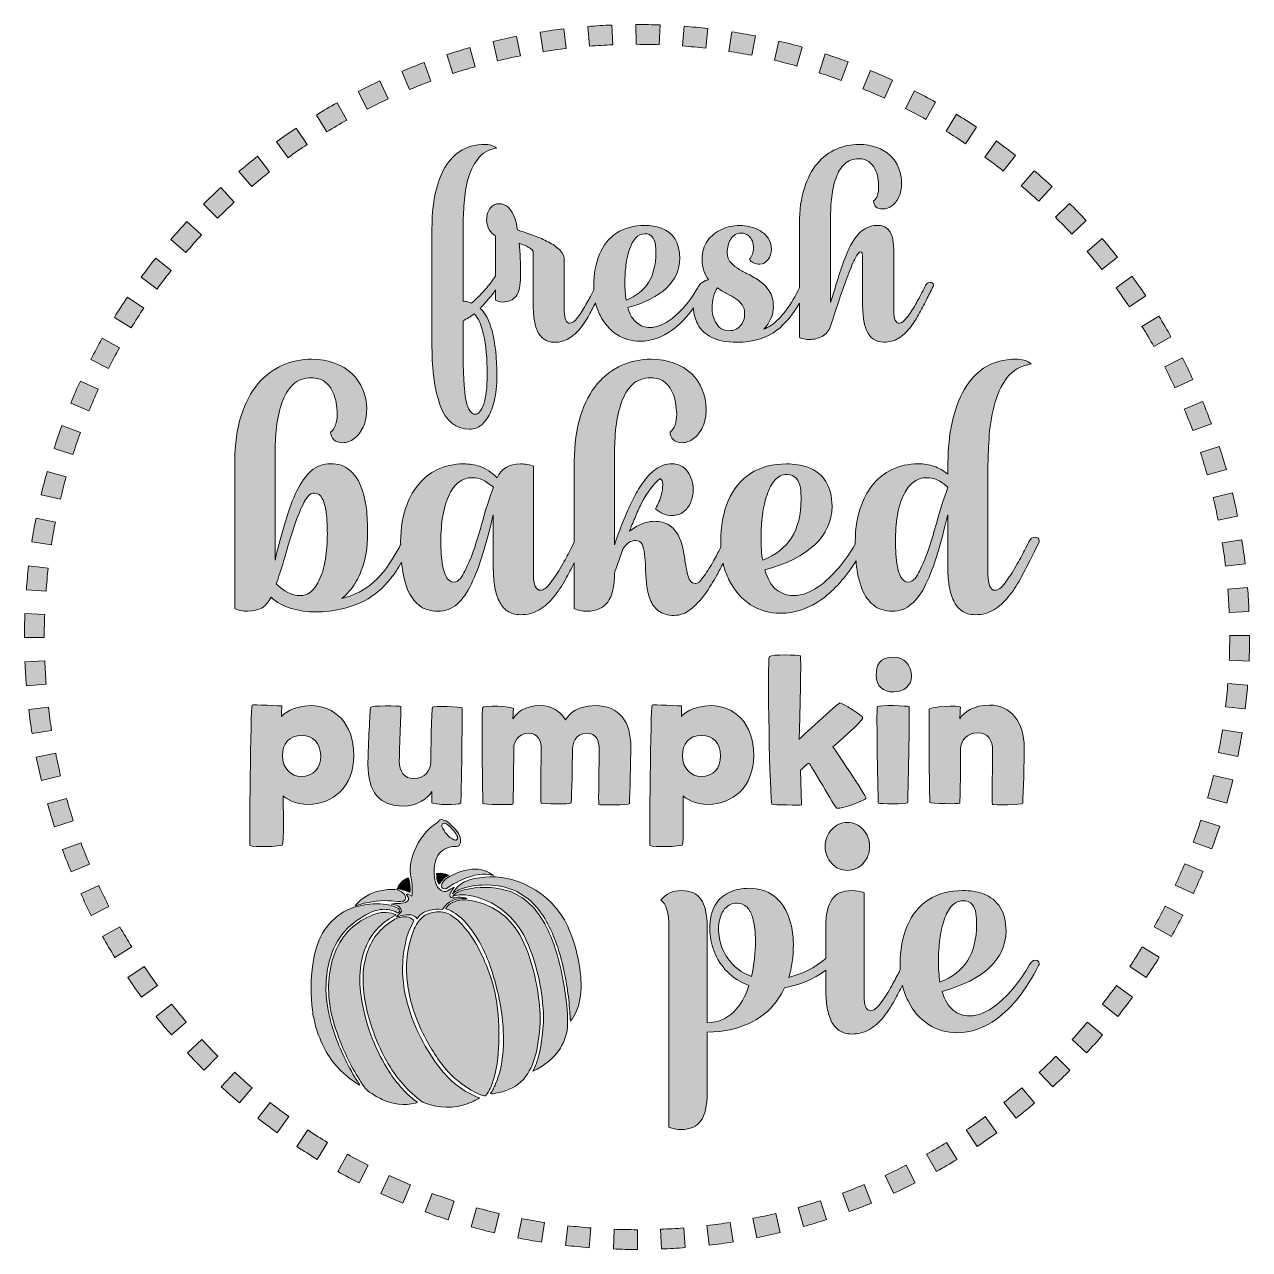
# Model space of a CAD drawing. Header units: inches. Extents: x 0.8 to 11.2, y -11.2 to -0.8.
import ezdxf

# ---------------------------------------------------------------- set-up
doc = ezdxf.new("R2010")
doc.units = ezdxf.units.IN
doc.header["$MEASUREMENT"] = 0
doc.layers.add('Layer 1', color=7, linetype='Continuous')

# ---------------------------------------------------------------- blocks, each defined once
blk = doc.blocks.new('block 5')
at = {"layer": 'Layer 1', "true_color": 0x231f20}
h = blk.add_hatch(color=250, dxfattribs=at)
h.dxf.hatch_style = 2
edge = h.paths.add_edge_path()
edge.add_spline(control_points=[(7.791, -8), (7.844, -8), (7.889, -7.98), (7.926, -7.94), (7.963, -7.9), (7.982, -7.851), (7.982, -7.795), (7.982, -7.739), (7.963, -7.691), (7.926, -7.65), (7.889, -7.611), (7.844, -7.591), (7.791, -7.591), (7.739, -7.591), (7.695, -7.611), (7.658, -7.65), (7.621, -7.691), (7.602, -7.739), (7.602, -7.795), (7.602, -7.851), (7.621, -7.9), (7.658, -7.94), (7.695, -7.98), (7.739, -8), (7.791, -8)], knot_values=[0, 0, 0, 0, 1, 1, 1, 2, 2, 2, 3, 3, 3, 4, 4, 4, 5, 5, 5, 6, 6, 6, 7, 7, 7, 8, 8, 8, 8], degree=3, periodic=1)
h = blk.add_hatch(color=250, dxfattribs=at)
h.dxf.hatch_style = 2
edge = h.paths.add_edge_path()
edge.add_spline(control_points=[(9.399, -8.768), (9.377, -8.768), (9.36, -8.78), (9.348, -8.805), (9.271, -8.943), (9.178, -9.058), (9.066, -9.149), (8.983, -9.212), (8.906, -9.243), (8.834, -9.243), (8.782, -9.243), (8.737, -9.227), (8.696, -9.194), (8.655, -9.162), (8.623, -9.108), (8.601, -9.034), (8.96, -8.934), (9.142, -8.762), (9.148, -8.517), (9.146, -8.354), (9.081, -8.249), (8.952, -8.199), (8.895, -8.181), (8.837, -8.172), (8.779, -8.172), (8.662, -8.172), (8.564, -8.198), (8.484, -8.251), (8.404, -8.304), (8.344, -8.378), (8.304, -8.473), (8.263, -8.568), (8.243, -8.678), (8.243, -8.805), (8.243, -8.819), (8.244, -8.834), (8.244, -8.848), (8.24, -8.857), (8.235, -8.866), (8.229, -8.877), (8.211, -8.912), (8.189, -8.954), (8.161, -9.003), (8.133, -9.053), (8.103, -9.098), (8.072, -9.139), (8.042, -9.179), (8.015, -9.199), (7.991, -9.199), (7.953, -9.199), (7.934, -9.156), (7.934, -9.07), (7.934, -9.07), (7.934, -8.192), (7.934, -8.192), (7.905, -8.179), (7.87, -8.172), (7.829, -8.172), (7.754, -8.172), (7.698, -8.196), (7.662, -8.245), (7.625, -8.294), (7.607, -8.374), (7.607, -8.485), (7.607, -8.485), (7.607, -8.754), (7.607, -8.754), (7.513, -8.832), (7.408, -8.885), (7.291, -8.914), (7.317, -8.831), (7.33, -8.738), (7.33, -8.632), (7.33, -8.545), (7.316, -8.465), (7.289, -8.392), (7.261, -8.319), (7.219, -8.261), (7.163, -8.218), (7.106, -8.175), (7.036, -8.153), (6.951, -8.153), (6.89, -8.153), (6.834, -8.165), (6.783, -8.188), (6.733, -8.211), (6.692, -8.247), (6.661, -8.298), (6.631, -8.349), (6.616, -8.416), (6.616, -8.5), (6.616, -8.563), (6.628, -8.626), (6.653, -8.69), (6.677, -8.755), (6.714, -8.814), (6.764, -8.865), (6.813, -8.917), (6.876, -8.956), (6.951, -8.983), (6.921, -9.078), (6.876, -9.154), (6.818, -9.212), (6.759, -9.269), (6.685, -9.299), (6.594, -9.303), (6.594, -9.303), (6.594, -8.485), (6.594, -8.485), (6.594, -8.374), (6.576, -8.294), (6.54, -8.245), (6.503, -8.196), (6.447, -8.172), (6.372, -8.172), (6.301, -8.172), (6.243, -8.199), (6.198, -8.254), (6.244, -8.286), (6.267, -8.363), (6.267, -8.485), (6.267, -8.485), (6.267, -10.194), (6.267, -10.194), (6.297, -10.208), (6.332, -10.214), (6.372, -10.214), (6.447, -10.214), (6.503, -10.19), (6.54, -10.141), (6.576, -10.092), (6.594, -10.012), (6.594, -9.902), (6.594, -9.902), (6.594, -9.382), (6.594, -9.382), (6.742, -9.382), (6.873, -9.351), (6.989, -9.288), (7.105, -9.226), (7.193, -9.131), (7.255, -9.003), (7.384, -8.98), (7.501, -8.93), (7.607, -8.853), (7.607, -8.853), (7.607, -9.008), (7.607, -9.008), (7.607, -9.058), (7.61, -9.107), (7.617, -9.155), (7.623, -9.204), (7.635, -9.248), (7.653, -9.286), (7.67, -9.32), (7.693, -9.347), (7.721, -9.367), (7.749, -9.387), (7.785, -9.398), (7.829, -9.398), (7.886, -9.398), (7.937, -9.385), (7.98, -9.359), (8.025, -9.332), (8.064, -9.297), (8.099, -9.254), (8.134, -9.211), (8.166, -9.164), (8.194, -9.111), (8.218, -9.068), (8.24, -9.024), (8.262, -8.981), (8.273, -9.029), (8.289, -9.074), (8.31, -9.115), (8.353, -9.202), (8.412, -9.269), (8.486, -9.317), (8.559, -9.364), (8.64, -9.387), (8.728, -9.387), (8.847, -9.387), (8.961, -9.347), (9.069, -9.268), (9.2, -9.173), (9.319, -9.021), (9.426, -8.813), (9.429, -8.806), (9.431, -8.8), (9.431, -8.795), (9.43, -8.778), (9.419, -8.768), (9.399, -8.768)], knot_values=[0, 0, 0, 0, 1, 1, 1, 2, 2, 2, 3, 3, 3, 4, 4, 4, 5, 5, 5, 6, 6, 6, 7, 7, 7, 8, 8, 8, 9, 9, 9, 10, 10, 10, 11, 11, 11, 12, 12, 12, 13, 13, 13, 14, 14, 14, 15, 15, 15, 16, 16, 16, 17, 17, 17, 18, 18, 18, 19, 19, 19, 20, 20, 20, 21, 21, 21, 22, 22, 22, 23, 23, 23, 24, 24, 24, 25, 25, 25, 26, 26, 26, 27, 27, 27, 28, 28, 28, 29, 29, 29, 30, 30, 30, 31, 31, 31, 32, 32, 32, 33, 33, 33, 34, 34, 34, 35, 35, 35, 36, 36, 36, 37, 37, 37, 38, 38, 38, 39, 39, 39, 40, 40, 40, 41, 41, 41, 42, 42, 42, 43, 43, 43, 44, 44, 44, 45, 45, 45, 46, 46, 46, 47, 47, 47, 48, 48, 48, 49, 49, 49, 50, 50, 50, 51, 51, 51, 52, 52, 52, 53, 53, 53, 54, 54, 54, 55, 55, 55, 56, 56, 56, 57, 57, 57, 58, 58, 58, 59, 59, 59, 60, 60, 60, 61, 61, 61, 62, 62, 62, 63, 63, 63, 64, 64, 64, 64], degree=3, periodic=1)
edge = h.paths.add_edge_path()
edge.add_spline(control_points=[(6.972, -8.906), (6.909, -8.882), (6.856, -8.848), (6.814, -8.805), (6.772, -8.761), (6.741, -8.712), (6.72, -8.658), (6.7, -8.604), (6.691, -8.552), (6.691, -8.5), (6.691, -8.44), (6.704, -8.388), (6.732, -8.344), (6.76, -8.302), (6.799, -8.28), (6.849, -8.28), (6.884, -8.28), (6.913, -8.291), (6.934, -8.314), (6.955, -8.336), (6.97, -8.364), (6.981, -8.397), (6.991, -8.431), (6.998, -8.466), (7.001, -8.502), (7.004, -8.538), (7.006, -8.569), (7.006, -8.595), (7.006, -8.705), (6.994, -8.808), (6.972, -8.906)], knot_values=[0, 0, 0, 0, 1, 1, 1, 2, 2, 2, 3, 3, 3, 4, 4, 4, 5, 5, 5, 6, 6, 6, 7, 7, 7, 8, 8, 8, 9, 9, 9, 10, 10, 10, 10], degree=3, periodic=1)
edge = h.paths.add_edge_path()
edge.add_spline(control_points=[(8.57, -8.77), (8.57, -8.709), (8.574, -8.648), (8.582, -8.588), (8.59, -8.527), (8.602, -8.472), (8.619, -8.423), (8.635, -8.373), (8.657, -8.333), (8.683, -8.304), (8.709, -8.274), (8.741, -8.259), (8.779, -8.259), (8.814, -8.259), (8.84, -8.269), (8.858, -8.29), (8.874, -8.31), (8.885, -8.336), (8.89, -8.367), (8.894, -8.398), (8.896, -8.429), (8.896, -8.46), (8.896, -8.711), (8.792, -8.876), (8.583, -8.954), (8.574, -8.902), (8.57, -8.841), (8.57, -8.77)], knot_values=[0, 0, 0, 0, 1, 1, 1, 2, 2, 2, 3, 3, 3, 4, 4, 4, 5, 5, 5, 6, 6, 6, 7, 7, 7, 8, 8, 8, 9, 9, 9, 9], degree=3, periodic=1)
at = {"layer": 'Layer 1', "lineweight": 0}
for points, knots in [([(7.791, -8), (7.844, -8), (7.889, -7.98), (7.926, -7.94), (7.963, -7.9), (7.982, -7.851), (7.982, -7.795), (7.982, -7.739), (7.963, -7.691), (7.926, -7.65), (7.889, -7.611), (7.844, -7.591), (7.791, -7.591), (7.739, -7.591), (7.695, -7.611), (7.658, -7.65), (7.621, -7.691), (7.602, -7.739), (7.602, -7.795), (7.602, -7.851), (7.621, -7.9), (7.658, -7.94), (7.695, -7.98), (7.739, -8), (7.791, -8)], [0, 0, 0, 0, 1, 1, 1, 2, 2, 2, 3, 3, 3, 4, 4, 4, 5, 5, 5, 6, 6, 6, 7, 7, 7, 8, 8, 8, 8]), ([(9.399, -8.768), (9.377, -8.768), (9.36, -8.78), (9.348, -8.805), (9.271, -8.943), (9.178, -9.058), (9.066, -9.149), (8.983, -9.212), (8.906, -9.243), (8.834, -9.243), (8.782, -9.243), (8.737, -9.227), (8.696, -9.194), (8.655, -9.162), (8.623, -9.108), (8.601, -9.034), (8.96, -8.934), (9.142, -8.762), (9.148, -8.517), (9.146, -8.354), (9.081, -8.249), (8.952, -8.199), (8.895, -8.181), (8.837, -8.172), (8.779, -8.172), (8.662, -8.172), (8.564, -8.198), (8.484, -8.251), (8.404, -8.304), (8.344, -8.378), (8.304, -8.473), (8.263, -8.568), (8.243, -8.678), (8.243, -8.805), (8.243, -8.819), (8.244, -8.834), (8.244, -8.848), (8.24, -8.857), (8.235, -8.866), (8.229, -8.877), (8.211, -8.912), (8.189, -8.954), (8.161, -9.003), (8.133, -9.053), (8.103, -9.098), (8.072, -9.139), (8.042, -9.179), (8.015, -9.199), (7.991, -9.199), (7.953, -9.199), (7.934, -9.156), (7.934, -9.07), (7.934, -9.07), (7.934, -8.192), (7.934, -8.192), (7.905, -8.179), (7.87, -8.172), (7.829, -8.172), (7.754, -8.172), (7.698, -8.196), (7.662, -8.245), (7.625, -8.294), (7.607, -8.374), (7.607, -8.485), (7.607, -8.485), (7.607, -8.754), (7.607, -8.754), (7.513, -8.832), (7.408, -8.885), (7.291, -8.914), (7.317, -8.831), (7.33, -8.738), (7.33, -8.632), (7.33, -8.545), (7.316, -8.465), (7.289, -8.392), (7.261, -8.319), (7.219, -8.261), (7.163, -8.218), (7.106, -8.175), (7.036, -8.153), (6.951, -8.153), (6.89, -8.153), (6.834, -8.165), (6.783, -8.188), (6.733, -8.211), (6.692, -8.247), (6.661, -8.298), (6.631, -8.349), (6.616, -8.416), (6.616, -8.5), (6.616, -8.563), (6.628, -8.626), (6.653, -8.69), (6.677, -8.755), (6.714, -8.814), (6.764, -8.865), (6.813, -8.917), (6.876, -8.956), (6.951, -8.983), (6.921, -9.078), (6.876, -9.154), (6.818, -9.212), (6.759, -9.269), (6.685, -9.299), (6.594, -9.303), (6.594, -9.303), (6.594, -8.485), (6.594, -8.485), (6.594, -8.374), (6.576, -8.294), (6.54, -8.245), (6.503, -8.196), (6.447, -8.172), (6.372, -8.172), (6.301, -8.172), (6.243, -8.199), (6.198, -8.254), (6.244, -8.286), (6.267, -8.363), (6.267, -8.485), (6.267, -8.485), (6.267, -10.194), (6.267, -10.194), (6.297, -10.208), (6.332, -10.214), (6.372, -10.214), (6.447, -10.214), (6.503, -10.19), (6.54, -10.141), (6.576, -10.092), (6.594, -10.012), (6.594, -9.902), (6.594, -9.902), (6.594, -9.382), (6.594, -9.382), (6.742, -9.382), (6.873, -9.351), (6.989, -9.288), (7.105, -9.226), (7.193, -9.131), (7.255, -9.003), (7.384, -8.98), (7.501, -8.93), (7.607, -8.853), (7.607, -8.853), (7.607, -9.008), (7.607, -9.008), (7.607, -9.058), (7.61, -9.107), (7.617, -9.155), (7.623, -9.204), (7.635, -9.248), (7.653, -9.286), (7.67, -9.32), (7.693, -9.347), (7.721, -9.367), (7.749, -9.387), (7.785, -9.398), (7.829, -9.398), (7.886, -9.398), (7.937, -9.385), (7.98, -9.359), (8.025, -9.332), (8.064, -9.297), (8.099, -9.254), (8.134, -9.211), (8.166, -9.164), (8.194, -9.111), (8.218, -9.068), (8.24, -9.024), (8.262, -8.981), (8.273, -9.029), (8.289, -9.074), (8.31, -9.115), (8.353, -9.202), (8.412, -9.269), (8.486, -9.317), (8.559, -9.364), (8.64, -9.387), (8.728, -9.387), (8.847, -9.387), (8.961, -9.347), (9.069, -9.268), (9.2, -9.173), (9.319, -9.021), (9.426, -8.813), (9.429, -8.806), (9.431, -8.8), (9.431, -8.795), (9.43, -8.778), (9.419, -8.768), (9.399, -8.768)], [0, 0, 0, 0, 1, 1, 1, 2, 2, 2, 3, 3, 3, 4, 4, 4, 5, 5, 5, 6, 6, 6, 7, 7, 7, 8, 8, 8, 9, 9, 9, 10, 10, 10, 11, 11, 11, 12, 12, 12, 13, 13, 13, 14, 14, 14, 15, 15, 15, 16, 16, 16, 17, 17, 17, 18, 18, 18, 19, 19, 19, 20, 20, 20, 21, 21, 21, 22, 22, 22, 23, 23, 23, 24, 24, 24, 25, 25, 25, 26, 26, 26, 27, 27, 27, 28, 28, 28, 29, 29, 29, 30, 30, 30, 31, 31, 31, 32, 32, 32, 33, 33, 33, 34, 34, 34, 35, 35, 35, 36, 36, 36, 37, 37, 37, 38, 38, 38, 39, 39, 39, 40, 40, 40, 41, 41, 41, 42, 42, 42, 43, 43, 43, 44, 44, 44, 45, 45, 45, 46, 46, 46, 47, 47, 47, 48, 48, 48, 49, 49, 49, 50, 50, 50, 51, 51, 51, 52, 52, 52, 53, 53, 53, 54, 54, 54, 55, 55, 55, 56, 56, 56, 57, 57, 57, 58, 58, 58, 59, 59, 59, 60, 60, 60, 61, 61, 61, 62, 62, 62, 63, 63, 63, 64, 64, 64, 64]), ([(8.57, -8.77), (8.57, -8.709), (8.574, -8.648), (8.582, -8.588), (8.59, -8.527), (8.602, -8.472), (8.619, -8.423), (8.635, -8.373), (8.657, -8.333), (8.683, -8.304), (8.709, -8.274), (8.741, -8.259), (8.779, -8.259), (8.814, -8.259), (8.84, -8.269), (8.858, -8.29), (8.874, -8.31), (8.885, -8.336), (8.89, -8.367), (8.894, -8.398), (8.896, -8.429), (8.896, -8.46), (8.896, -8.711), (8.792, -8.876), (8.583, -8.954), (8.574, -8.902), (8.57, -8.841), (8.57, -8.77)], [0, 0, 0, 0, 1, 1, 1, 2, 2, 2, 3, 3, 3, 4, 4, 4, 5, 5, 5, 6, 6, 6, 7, 7, 7, 8, 8, 8, 9, 9, 9, 9]), ([(6.972, -8.906), (6.909, -8.882), (6.856, -8.848), (6.814, -8.805), (6.772, -8.761), (6.741, -8.712), (6.72, -8.658), (6.7, -8.604), (6.691, -8.552), (6.691, -8.5), (6.691, -8.44), (6.704, -8.388), (6.732, -8.344), (6.76, -8.302), (6.799, -8.28), (6.849, -8.28), (6.884, -8.28), (6.913, -8.291), (6.934, -8.314), (6.955, -8.336), (6.97, -8.364), (6.981, -8.397), (6.991, -8.431), (6.998, -8.466), (7.001, -8.502), (7.004, -8.538), (7.006, -8.569), (7.006, -8.595), (7.006, -8.705), (6.994, -8.808), (6.972, -8.906)], [0, 0, 0, 0, 1, 1, 1, 2, 2, 2, 3, 3, 3, 4, 4, 4, 5, 5, 5, 6, 6, 6, 7, 7, 7, 8, 8, 8, 9, 9, 9, 10, 10, 10, 10])]:
    blk.add_open_spline(points, degree=3, knots=knots, dxfattribs=at)
blk = doc.blocks.new('block 6')
at = {"layer": 'Layer 1', "true_color": 0x231f20}
h = blk.add_hatch(color=250, dxfattribs=at)
h.dxf.hatch_style = 2
edge = h.paths.add_edge_path()
edge.add_spline(control_points=[(4.562, -4.23), (4.603, -4.229), (4.637, -4.217), (4.664, -4.194), (4.69, -4.171), (4.709, -4.148), (4.722, -4.125), (4.745, -4.083), (4.763, -4.035), (4.775, -3.983), (4.79, -3.93), (4.797, -3.86), (4.797, -3.772), (4.797, -3.623), (4.783, -3.495), (4.755, -3.389), (4.732, -3.302), (4.698, -3.238), (4.654, -3.197), (4.693, -3.157), (4.731, -3.112), (4.77, -3.062), (4.775, -3.055), (4.78, -3.047), (4.785, -3.04), (4.785, -3.04), (4.785, -3.127), (4.785, -3.127), (4.799, -3.138), (4.818, -3.143), (4.843, -3.143), (4.895, -3.143), (4.935, -3.126), (4.961, -3.092), (4.986, -3.058), (4.999, -3.002), (4.999, -2.924), (4.999, -2.813), (4.995, -2.719), (4.988, -2.641), (5.012, -2.65), (5.029, -2.657), (5.039, -2.661), (5.056, -2.668), (5.072, -2.677), (5.085, -2.687), (5.1, -2.697), (5.107, -2.708), (5.107, -2.719), (5.107, -2.719), (5.107, -3.169), (5.107, -3.169), (5.107, -3.21), (5.11, -3.25), (5.115, -3.289), (5.121, -3.329), (5.131, -3.365), (5.145, -3.396), (5.158, -3.423), (5.176, -3.445), (5.2, -3.461), (5.223, -3.478), (5.252, -3.487), (5.289, -3.487), (5.334, -3.487), (5.375, -3.476), (5.411, -3.455), (5.447, -3.433), (5.479, -3.404), (5.507, -3.37), (5.536, -3.335), (5.561, -3.296), (5.585, -3.253), (5.604, -3.218), (5.622, -3.183), (5.64, -3.149), (5.649, -3.187), (5.662, -3.223), (5.678, -3.256), (5.714, -3.327), (5.762, -3.382), (5.822, -3.421), (5.882, -3.459), (5.947, -3.478), (6.019, -3.478), (6.116, -3.478), (6.208, -3.446), (6.297, -3.381), (6.36, -3.335), (6.42, -3.273), (6.476, -3.194), (6.48, -3.247), (6.492, -3.293), (6.513, -3.333), (6.539, -3.381), (6.579, -3.419), (6.633, -3.446), (6.688, -3.473), (6.759, -3.487), (6.847, -3.487), (6.986, -3.487), (7.101, -3.452), (7.19, -3.384), (7.26, -3.33), (7.324, -3.252), (7.382, -3.153), (7.382, -3.153), (7.382, -3.446), (7.382, -3.446), (7.406, -3.458), (7.434, -3.463), (7.467, -3.463), (7.506, -3.463), (7.542, -3.455), (7.576, -3.437), (7.609, -3.42), (7.633, -3.39), (7.648, -3.348), (7.66, -3.313), (7.685, -3.237), (7.723, -3.12), (7.744, -3.057), (7.766, -2.995), (7.789, -2.933), (7.812, -2.871), (7.834, -2.818), (7.855, -2.776), (7.876, -2.734), (7.893, -2.713), (7.907, -2.713), (7.916, -2.713), (7.921, -2.73), (7.922, -2.764), (7.922, -2.764), (7.922, -3.169), (7.922, -3.169), (7.922, -3.21), (7.925, -3.25), (7.93, -3.289), (7.936, -3.329), (7.946, -3.364), (7.961, -3.396), (7.974, -3.423), (7.992, -3.445), (8.015, -3.461), (8.038, -3.477), (8.068, -3.486), (8.104, -3.486), (8.15, -3.486), (8.191, -3.475), (8.227, -3.454), (8.262, -3.432), (8.294, -3.404), (8.323, -3.369), (8.351, -3.334), (8.377, -3.295), (8.4, -3.252), (8.424, -3.211), (8.446, -3.168), (8.467, -3.125), (8.486, -3.085), (8.505, -3.047), (8.524, -3.01), (8.526, -3.005), (8.527, -3), (8.527, -2.995), (8.527, -2.989), (8.524, -2.985), (8.52, -2.981), (8.515, -2.976), (8.508, -2.974), (8.5, -2.974), (8.482, -2.974), (8.468, -2.984), (8.459, -3.003), (8.453, -3.016), (8.443, -3.036), (8.429, -3.063), (8.415, -3.091), (8.396, -3.125), (8.373, -3.165), (8.35, -3.206), (8.326, -3.243), (8.301, -3.275), (8.276, -3.308), (8.254, -3.324), (8.236, -3.324), (8.205, -3.324), (8.189, -3.289), (8.188, -3.219), (8.188, -3.219), (8.188, -2.718), (8.188, -2.718), (8.188, -2.681), (8.185, -2.645), (8.179, -2.61), (8.174, -2.574), (8.16, -2.545), (8.14, -2.523), (8.119, -2.5), (8.087, -2.488), (8.044, -2.488), (8.014, -2.488), (7.985, -2.495), (7.957, -2.508), (7.917, -2.529), (7.883, -2.56), (7.856, -2.6), (7.829, -2.64), (7.807, -2.682), (7.789, -2.724), (7.766, -2.778), (7.746, -2.834), (7.728, -2.89), (7.713, -2.935), (7.7, -2.98), (7.686, -3.026), (7.686, -3.026), (7.648, -3.147), (7.648, -3.147), (7.648, -3.147), (7.648, -2.429), (7.648, -2.429), (7.648, -2.367), (7.651, -2.306), (7.658, -2.245), (7.665, -2.185), (7.677, -2.131), (7.695, -2.082), (7.712, -2.033), (7.736, -1.993), (7.767, -1.964), (7.799, -1.934), (7.839, -1.919), (7.889, -1.919), (7.924, -1.919), (7.953, -1.927), (7.975, -1.943), (7.997, -1.96), (8.014, -1.98), (8.027, -2.004), (8.039, -2.03), (8.047, -2.056), (8.053, -2.083), (8.057, -2.11), (8.059, -2.135), (8.059, -2.158), (8.059, -2.216), (8.045, -2.256), (8.016, -2.278), (8.016, -2.299), (8.023, -2.316), (8.036, -2.329), (8.05, -2.341), (8.07, -2.348), (8.097, -2.348), (8.122, -2.348), (8.147, -2.339), (8.172, -2.322), (8.196, -2.304), (8.216, -2.278), (8.232, -2.245), (8.247, -2.212), (8.255, -2.172), (8.255, -2.127), (8.254, -2.032), (8.221, -1.953), (8.157, -1.891), (8.093, -1.83), (8.004, -1.798), (7.89, -1.796), (7.822, -1.796), (7.758, -1.81), (7.698, -1.836), (7.636, -1.863), (7.582, -1.904), (7.535, -1.959), (7.488, -2.014), (7.451, -2.085), (7.424, -2.171), (7.396, -2.256), (7.382, -2.357), (7.382, -2.475), (7.382, -2.475), (7.382, -3.023), (7.382, -3.023), (7.379, -3.03), (7.375, -3.037), (7.371, -3.045), (7.334, -3.117), (7.295, -3.18), (7.252, -3.234), (7.231, -3.26), (7.208, -3.284), (7.184, -3.307), (7.152, -3.337), (7.116, -3.36), (7.078, -3.374), (7.132, -3.316), (7.159, -3.252), (7.159, -3.183), (7.159, -3.128), (7.147, -3.083), (7.124, -3.048), (7.101, -3.014), (7.072, -2.984), (7.038, -2.96), (7.003, -2.937), (6.967, -2.916), (6.931, -2.898), (6.902, -2.884), (6.874, -2.868), (6.849, -2.852), (6.824, -2.836), (6.804, -2.818), (6.788, -2.797), (6.773, -2.777), (6.765, -2.752), (6.765, -2.722), (6.765, -2.678), (6.775, -2.639), (6.796, -2.605), (6.817, -2.571), (6.847, -2.554), (6.885, -2.554), (6.91, -2.554), (6.93, -2.561), (6.946, -2.574), (6.961, -2.588), (6.973, -2.604), (6.98, -2.624), (6.986, -2.643), (6.989, -2.661), (6.989, -2.678), (6.989, -2.721), (6.978, -2.754), (6.955, -2.777), (6.973, -2.806), (7.003, -2.82), (7.044, -2.82), (7.071, -2.82), (7.095, -2.807), (7.114, -2.781), (7.133, -2.756), (7.142, -2.726), (7.142, -2.691), (7.142, -2.655), (7.134, -2.624), (7.116, -2.598), (7.098, -2.573), (7.075, -2.552), (7.048, -2.536), (7.021, -2.519), (6.991, -2.508), (6.959, -2.5), (6.928, -2.493), (6.898, -2.489), (6.87, -2.489), (6.816, -2.489), (6.765, -2.5), (6.717, -2.522), (6.668, -2.545), (6.628, -2.577), (6.597, -2.62), (6.566, -2.662), (6.55, -2.714), (6.55, -2.774), (6.55, -2.813), (6.555, -2.847), (6.565, -2.876), (6.574, -2.905), (6.588, -2.93), (6.604, -2.952), (6.587, -2.955), (6.57, -2.963), (6.554, -2.975), (6.542, -2.979), (6.531, -2.988), (6.523, -3.004), (6.519, -3.011), (6.515, -3.017), (6.511, -3.024), (6.508, -3.03), (6.504, -3.035), (6.501, -3.041), (6.444, -3.138), (6.374, -3.219), (6.294, -3.284), (6.227, -3.335), (6.164, -3.361), (6.105, -3.361), (6.063, -3.361), (6.026, -3.348), (5.993, -3.321), (5.959, -3.295), (5.934, -3.251), (5.915, -3.191), (6.208, -3.109), (6.356, -2.969), (6.361, -2.77), (6.359, -2.638), (6.306, -2.551), (6.201, -2.511), (6.154, -2.497), (6.108, -2.489), (6.061, -2.489), (5.965, -2.489), (5.885, -2.51), (5.821, -2.553), (5.755, -2.596), (5.706, -2.657), (5.674, -2.734), (5.641, -2.811), (5.624, -2.901), (5.624, -3.004), (5.624, -3.016), (5.625, -3.028), (5.625, -3.04), (5.622, -3.047), (5.618, -3.055), (5.614, -3.063), (5.599, -3.091), (5.581, -3.125), (5.557, -3.165), (5.535, -3.206), (5.511, -3.243), (5.486, -3.276), (5.461, -3.309), (5.439, -3.325), (5.42, -3.325), (5.389, -3.325), (5.373, -3.29), (5.373, -3.22), (5.373, -3.22), (5.373, -2.785), (5.373, -2.785), (5.373, -2.754), (5.36, -2.725), (5.334, -2.698), (5.308, -2.672), (5.275, -2.649), (5.236, -2.629), (5.198, -2.609), (5.158, -2.592), (5.118, -2.577), (5.078, -2.563), (5.029, -2.546), (4.973, -2.526), (4.967, -2.49), (4.96, -2.459), (4.952, -2.434), (4.924, -2.347), (4.878, -2.303), (4.813, -2.303), (4.784, -2.303), (4.76, -2.315), (4.741, -2.338), (4.72, -2.366), (4.709, -2.4), (4.709, -2.441), (4.713, -2.508), (4.738, -2.554), (4.785, -2.577), (4.785, -2.577), (4.785, -2.922), (4.785, -2.922), (4.764, -2.952), (4.739, -2.986), (4.71, -3.022), (4.67, -3.068), (4.626, -3.112), (4.579, -3.153), (4.569, -3.148), (4.557, -3.145), (4.545, -3.142), (4.532, -3.139), (4.519, -3.137), (4.508, -3.135), (4.508, -3.135), (4.508, -2.512), (4.508, -2.512), (4.508, -2.461), (4.51, -2.398), (4.515, -2.325), (4.518, -2.251), (4.529, -2.178), (4.547, -2.106), (4.565, -2.034), (4.593, -1.973), (4.633, -1.921), (4.672, -1.87), (4.726, -1.839), (4.794, -1.828), (4.781, -1.817), (4.765, -1.809), (4.747, -1.804), (4.728, -1.799), (4.711, -1.796), (4.696, -1.796), (4.61, -1.796), (4.537, -1.816), (4.479, -1.856), (4.42, -1.897), (4.373, -1.951), (4.338, -2.019), (4.304, -2.087), (4.279, -2.163), (4.264, -2.248), (4.249, -2.333), (4.242, -2.421), (4.242, -2.512), (4.242, -2.512), (4.242, -3.529), (4.242, -3.529), (4.242, -3.729), (4.266, -3.896), (4.313, -4.028), (4.362, -4.161), (4.445, -4.228), (4.562, -4.23)], knot_values=[0, 0, 0, 0, 1, 1, 1, 2, 2, 2, 3, 3, 3, 4, 4, 4, 5, 5, 5, 6, 6, 6, 7, 7, 7, 8, 8, 8, 9, 9, 9, 10, 10, 10, 11, 11, 11, 12, 12, 12, 13, 13, 13, 14, 14, 14, 15, 15, 15, 16, 16, 16, 17, 17, 17, 18, 18, 18, 19, 19, 19, 20, 20, 20, 21, 21, 21, 22, 22, 22, 23, 23, 23, 24, 24, 24, 25, 25, 25, 26, 26, 26, 27, 27, 27, 28, 28, 28, 29, 29, 29, 30, 30, 30, 31, 31, 31, 32, 32, 32, 33, 33, 33, 34, 34, 34, 35, 35, 35, 36, 36, 36, 37, 37, 37, 38, 38, 38, 39, 39, 39, 40, 40, 40, 41, 41, 41, 42, 42, 42, 43, 43, 43, 44, 44, 44, 45, 45, 45, 46, 46, 46, 47, 47, 47, 48, 48, 48, 49, 49, 49, 50, 50, 50, 51, 51, 51, 52, 52, 52, 53, 53, 53, 54, 54, 54, 55, 55, 55, 56, 56, 56, 57, 57, 57, 58, 58, 58, 59, 59, 59, 60, 60, 60, 61, 61, 61, 62, 62, 62, 63, 63, 63, 64, 64, 64, 65, 65, 65, 66, 66, 66, 67, 67, 67, 68, 68, 68, 69, 69, 69, 70, 70, 70, 71, 71, 71, 72, 72, 72, 73, 73, 73, 74, 74, 74, 75, 75, 75, 76, 76, 76, 77, 77, 77, 78, 78, 78, 79, 79, 79, 80, 80, 80, 81, 81, 81, 82, 82, 82, 83, 83, 83, 84, 84, 84, 85, 85, 85, 86, 86, 86, 87, 87, 87, 88, 88, 88, 89, 89, 89, 90, 90, 90, 91, 91, 91, 92, 92, 92, 93, 93, 93, 94, 94, 94, 95, 95, 95, 96, 96, 96, 97, 97, 97, 98, 98, 98, 99, 99, 99, 100, 100, 100, 101, 101, 101, 102, 102, 102, 103, 103, 103, 104, 104, 104, 105, 105, 105, 106, 106, 106, 107, 107, 107, 108, 108, 108, 109, 109, 109, 110, 110, 110, 111, 111, 111, 112, 112, 112, 113, 113, 113, 114, 114, 114, 115, 115, 115, 116, 116, 116, 117, 117, 117, 118, 118, 118, 119, 119, 119, 120, 120, 120, 121, 121, 121, 122, 122, 122, 123, 123, 123, 124, 124, 124, 125, 125, 125, 126, 126, 126, 127, 127, 127, 128, 128, 128, 129, 129, 129, 130, 130, 130, 131, 131, 131, 132, 132, 132, 133, 133, 133, 134, 134, 134, 135, 135, 135, 136, 136, 136, 137, 137, 137, 138, 138, 138, 139, 139, 139, 140, 140, 140, 141, 141, 141, 142, 142, 142, 143, 143, 143, 144, 144, 144, 145, 145, 145, 146, 146, 146, 147, 147, 147, 148, 148, 148, 149, 149, 149, 150, 150, 150, 151, 151, 151, 152, 152, 152, 153, 153, 153, 154, 154, 154, 155, 155, 155, 156, 156, 156, 157, 157, 157, 158, 158, 158, 159, 159, 159, 160, 160, 160, 161, 161, 161, 162, 162, 162, 163, 163, 163, 164, 164, 164, 165, 165, 165, 166, 166, 166, 167, 167, 167, 168, 168, 168, 169, 169, 169, 170, 170, 170, 171, 171, 171, 172, 172, 172, 173, 173, 173, 173], degree=3, periodic=1)
edge = h.paths.add_edge_path()
edge.add_spline(control_points=[(6.647, -3.098), (6.654, -3.067), (6.666, -3.042), (6.682, -3.023), (6.709, -3.042), (6.737, -3.058), (6.765, -3.073), (6.791, -3.087), (6.816, -3.101), (6.838, -3.116), (6.861, -3.131), (6.879, -3.148), (6.893, -3.168), (6.907, -3.188), (6.914, -3.212), (6.914, -3.242), (6.914, -3.285), (6.902, -3.32), (6.877, -3.347), (6.853, -3.374), (6.82, -3.388), (6.78, -3.388), (6.748, -3.388), (6.721, -3.379), (6.7, -3.36), (6.679, -3.341), (6.663, -3.317), (6.653, -3.288), (6.642, -3.259), (6.636, -3.228), (6.636, -3.196), (6.636, -3.162), (6.64, -3.129), (6.647, -3.098)], knot_values=[0, 0, 0, 0, 1, 1, 1, 2, 2, 2, 3, 3, 3, 4, 4, 4, 5, 5, 5, 6, 6, 6, 7, 7, 7, 8, 8, 8, 9, 9, 9, 10, 10, 10, 11, 11, 11, 11], degree=3, periodic=1)
edge = h.paths.add_edge_path()
edge.add_spline(control_points=[(5.9, -2.828), (5.906, -2.778), (5.916, -2.733), (5.93, -2.693), (5.944, -2.653), (5.961, -2.62), (5.982, -2.597), (6.004, -2.572), (6.03, -2.56), (6.061, -2.56), (6.089, -2.56), (6.11, -2.568), (6.124, -2.585), (6.138, -2.602), (6.147, -2.623), (6.151, -2.648), (6.154, -2.673), (6.155, -2.698), (6.155, -2.723), (6.155, -2.928), (6.071, -3.062), (5.901, -3.126), (5.894, -3.083), (5.89, -3.033), (5.89, -2.976), (5.89, -2.926), (5.894, -2.877), (5.9, -2.828)], knot_values=[0, 0, 0, 0, 1, 1, 1, 2, 2, 2, 3, 3, 3, 4, 4, 4, 5, 5, 5, 6, 6, 6, 7, 7, 7, 8, 8, 8, 9, 9, 9, 9], degree=3, periodic=1)
edge = h.paths.add_edge_path()
edge.add_spline(control_points=[(4.508, -3.303), (4.541, -3.287), (4.573, -3.268), (4.603, -3.245), (4.635, -3.272), (4.662, -3.331), (4.683, -3.42), (4.704, -3.509), (4.714, -3.625), (4.714, -3.767), (4.714, -3.874), (4.704, -3.957), (4.684, -4.015), (4.664, -4.072), (4.64, -4.101), (4.613, -4.102), (4.576, -4.101), (4.55, -4.064), (4.533, -3.989), (4.516, -3.894), (4.508, -3.741), (4.508, -3.529), (4.508, -3.529), (4.508, -3.303), (4.508, -3.303)], knot_values=[0, 0, 0, 0, 1, 1, 1, 2, 2, 2, 3, 3, 3, 4, 4, 4, 5, 5, 5, 6, 6, 6, 7, 7, 7, 8, 8, 8, 8], degree=3, periodic=1)
h = blk.add_hatch(color=250, dxfattribs=at)
h.dxf.hatch_style = 2
edge = h.paths.add_edge_path()
edge.add_spline(control_points=[(9.398, -5.152), (9.372, -5.152), (9.354, -5.165), (9.343, -5.191), (9.335, -5.208), (9.322, -5.233), (9.305, -5.267), (9.286, -5.304), (9.262, -5.348), (9.232, -5.4), (9.203, -5.452), (9.172, -5.5), (9.14, -5.542), (9.107, -5.585), (9.078, -5.606), (9.053, -5.606), (9.014, -5.606), (8.994, -5.56), (8.993, -5.47), (8.993, -5.47), (8.993, -4.556), (8.993, -4.556), (8.993, -4.489), (8.996, -4.409), (9.002, -4.314), (9.007, -4.219), (9.021, -4.124), (9.045, -4.031), (9.068, -3.939), (9.105, -3.859), (9.155, -3.792), (9.205, -3.726), (9.275, -3.686), (9.363, -3.672), (9.347, -3.657), (9.326, -3.647), (9.302, -3.641), (9.278, -3.634), (9.256, -3.631), (9.237, -3.631), (9.125, -3.631), (9.032, -3.657), (8.956, -3.709), (8.881, -3.761), (8.821, -3.831), (8.776, -3.919), (8.731, -4.005), (8.698, -4.104), (8.678, -4.215), (8.659, -4.325), (8.65, -4.439), (8.65, -4.556), (8.65, -4.556), (8.65, -4.615), (8.65, -4.615), (8.613, -4.584), (8.573, -4.561), (8.531, -4.546), (8.491, -4.533), (8.446, -4.526), (8.396, -4.525), (8.314, -4.526), (8.238, -4.543), (8.169, -4.576), (8.11, -4.605), (8.059, -4.645), (8.016, -4.696), (7.974, -4.745), (7.939, -4.804), (7.914, -4.872), (7.877, -4.965), (7.859, -5.071), (7.859, -5.191), (7.859, -5.198), (7.859, -5.205), (7.859, -5.212), (7.781, -5.348), (7.687, -5.462), (7.575, -5.553), (7.488, -5.619), (7.407, -5.652), (7.331, -5.652), (7.277, -5.652), (7.229, -5.635), (7.186, -5.601), (7.143, -5.567), (7.11, -5.51), (7.086, -5.432), (7.464, -5.327), (7.655, -5.146), (7.661, -4.888), (7.659, -4.718), (7.591, -4.606), (7.455, -4.555), (7.395, -4.536), (7.335, -4.526), (7.274, -4.526), (7.15, -4.526), (7.047, -4.554), (6.964, -4.609), (6.88, -4.664), (6.816, -4.742), (6.774, -4.842), (6.731, -4.942), (6.71, -5.058), (6.71, -5.191), (6.71, -5.206), (6.71, -5.221), (6.711, -5.236), (6.707, -5.244), (6.703, -5.253), (6.698, -5.262), (6.683, -5.29), (6.664, -5.327), (6.639, -5.372), (6.613, -5.417), (6.586, -5.459), (6.556, -5.498), (6.535, -5.532), (6.514, -5.548), (6.494, -5.548), (6.474, -5.548), (6.459, -5.54), (6.449, -5.523), (6.438, -5.507), (6.429, -5.485), (6.423, -5.457), (6.417, -5.43), (6.411, -5.399), (6.406, -5.366), (6.401, -5.327), (6.394, -5.287), (6.385, -5.246), (6.377, -5.206), (6.364, -5.168), (6.345, -5.133), (6.327, -5.098), (6.301, -5.071), (6.268, -5.05), (6.235, -5.028), (6.192, -5.017), (6.138, -5.017), (6.101, -5.017), (6.066, -5.025), (6.032, -5.04), (5.997, -5.056), (5.964, -5.076), (5.93, -5.1), (5.943, -5.066), (5.958, -5.028), (5.977, -4.986), (5.994, -4.944), (6.012, -4.905), (6.03, -4.867), (6.084, -4.767), (6.136, -4.696), (6.189, -4.654), (6.197, -4.654), (6.204, -4.66), (6.208, -4.67), (6.212, -4.681), (6.214, -4.692), (6.214, -4.705), (6.214, -4.731), (6.21, -4.761), (6.201, -4.795), (6.192, -4.829), (6.176, -4.867), (6.151, -4.91), (6.172, -4.927), (6.195, -4.941), (6.219, -4.952), (6.242, -4.962), (6.268, -4.967), (6.295, -4.967), (6.333, -4.967), (6.365, -4.957), (6.391, -4.936), (6.418, -4.915), (6.439, -4.888), (6.453, -4.853), (6.467, -4.82), (6.474, -4.785), (6.474, -4.747), (6.474, -4.689), (6.458, -4.637), (6.426, -4.592), (6.395, -4.548), (6.35, -4.526), (6.293, -4.526), (6.24, -4.526), (6.193, -4.542), (6.151, -4.574), (6.11, -4.605), (6.073, -4.644), (6.042, -4.69), (6.01, -4.736), (5.983, -4.781), (5.96, -4.827), (5.899, -4.953), (5.847, -5.083), (5.802, -5.217), (5.802, -5.217), (5.802, -4.45), (5.802, -4.45), (5.802, -4.37), (5.806, -4.291), (5.814, -4.212), (5.823, -4.134), (5.839, -4.063), (5.862, -4), (5.884, -3.937), (5.915, -3.886), (5.955, -3.847), (5.996, -3.81), (6.049, -3.791), (6.113, -3.791), (6.158, -3.791), (6.195, -3.802), (6.224, -3.822), (6.252, -3.843), (6.274, -3.87), (6.29, -3.901), (6.306, -3.933), (6.317, -3.966), (6.323, -4.001), (6.329, -4.037), (6.332, -4.07), (6.333, -4.1), (6.333, -4.174), (6.314, -4.226), (6.276, -4.255), (6.276, -4.281), (6.285, -4.302), (6.303, -4.319), (6.32, -4.336), (6.346, -4.345), (6.381, -4.345), (6.414, -4.345), (6.446, -4.333), (6.477, -4.31), (6.508, -4.287), (6.534, -4.254), (6.555, -4.211), (6.575, -4.169), (6.585, -4.118), (6.585, -4.06), (6.583, -3.936), (6.541, -3.834), (6.459, -3.755), (6.376, -3.675), (6.261, -3.634), (6.114, -3.631), (6.027, -3.631), (5.944, -3.649), (5.865, -3.684), (5.786, -3.718), (5.716, -3.771), (5.655, -3.842), (5.595, -3.914), (5.547, -4.005), (5.512, -4.115), (5.476, -4.226), (5.458, -4.357), (5.458, -4.509), (5.458, -4.509), (5.458, -5.193), (5.458, -5.193), (5.45, -5.211), (5.437, -5.236), (5.42, -5.268), (5.402, -5.304), (5.378, -5.348), (5.348, -5.401), (5.319, -5.453), (5.288, -5.5), (5.255, -5.542), (5.223, -5.585), (5.194, -5.606), (5.169, -5.606), (5.13, -5.606), (5.11, -5.56), (5.109, -5.47), (5.109, -5.47), (5.109, -4.547), (5.109, -4.547), (5.078, -4.533), (5.042, -4.526), (4.999, -4.526), (4.902, -4.526), (4.835, -4.566), (4.799, -4.645), (4.753, -4.599), (4.703, -4.566), (4.647, -4.547), (4.607, -4.533), (4.562, -4.526), (4.512, -4.526), (4.429, -4.526), (4.354, -4.543), (4.284, -4.577), (4.226, -4.606), (4.175, -4.645), (4.132, -4.696), (4.089, -4.746), (4.055, -4.805), (4.029, -4.872), (3.993, -4.965), (3.974, -5.071), (3.974, -5.191), (3.974, -5.198), (3.975, -5.206), (3.975, -5.214), (3.97, -5.224), (3.965, -5.234), (3.959, -5.245), (3.894, -5.369), (3.822, -5.465), (3.746, -5.535), (3.669, -5.603), (3.578, -5.65), (3.472, -5.676), (3.495, -5.658), (3.515, -5.637), (3.535, -5.615), (3.577, -5.565), (3.612, -5.506), (3.638, -5.438), (3.674, -5.346), (3.692, -5.24), (3.692, -5.12), (3.692, -5.071), (3.689, -5.009), (3.684, -4.933), (3.678, -4.857), (3.66, -4.783), (3.632, -4.711), (3.61, -4.657), (3.579, -4.613), (3.537, -4.579), (3.496, -4.543), (3.442, -4.525), (3.375, -4.525), (3.311, -4.525), (3.256, -4.545), (3.21, -4.586), (3.164, -4.627), (3.123, -4.684), (3.087, -4.757), (3.051, -4.831), (3.019, -4.918), (2.99, -5.018), (2.96, -5.118), (2.93, -5.228), (2.901, -5.348), (2.901, -5.348), (2.901, -4.45), (2.901, -4.45), (2.901, -4.37), (2.905, -4.291), (2.913, -4.212), (2.923, -4.134), (2.938, -4.063), (2.961, -4), (2.983, -3.937), (3.015, -3.886), (3.055, -3.847), (3.095, -3.81), (3.148, -3.791), (3.212, -3.791), (3.257, -3.791), (3.294, -3.802), (3.323, -3.822), (3.352, -3.843), (3.374, -3.87), (3.39, -3.901), (3.405, -3.933), (3.416, -3.966), (3.422, -4.001), (3.428, -4.037), (3.431, -4.07), (3.432, -4.1), (3.432, -4.174), (3.413, -4.226), (3.376, -4.255), (3.376, -4.281), (3.385, -4.302), (3.402, -4.32), (3.42, -4.337), (3.446, -4.345), (3.481, -4.345), (3.513, -4.345), (3.545, -4.333), (3.577, -4.31), (3.608, -4.287), (3.634, -4.254), (3.655, -4.211), (3.674, -4.169), (3.684, -4.118), (3.684, -4.06), (3.683, -3.936), (3.641, -3.834), (3.558, -3.755), (3.476, -3.675), (3.361, -3.634), (3.213, -3.631), (3.126, -3.631), (3.043, -3.649), (2.965, -3.684), (2.885, -3.718), (2.815, -3.771), (2.755, -3.842), (2.694, -3.914), (2.646, -4.005), (2.611, -4.115), (2.575, -4.226), (2.557, -4.357), (2.557, -4.509), (2.557, -4.509), (2.557, -5.763), (2.557, -5.763), (2.588, -5.777), (2.625, -5.785), (2.667, -5.785), (2.765, -5.785), (2.831, -5.745), (2.867, -5.665), (2.915, -5.71), (2.972, -5.743), (3.04, -5.762), (3.106, -5.781), (3.176, -5.791), (3.25, -5.791), (3.325, -5.791), (3.4, -5.782), (3.473, -5.765), (3.547, -5.746), (3.611, -5.723), (3.666, -5.695), (3.747, -5.654), (3.822, -5.591), (3.888, -5.507), (3.921, -5.467), (3.952, -5.42), (3.982, -5.367), (3.983, -5.37), (3.983, -5.374), (3.983, -5.377), (3.99, -5.454), (4.007, -5.528), (4.034, -5.6), (4.056, -5.654), (4.088, -5.698), (4.129, -5.732), (4.17, -5.767), (4.224, -5.785), (4.292, -5.785), (4.355, -5.785), (4.41, -5.765), (4.457, -5.725), (4.503, -5.684), (4.544, -5.626), (4.579, -5.552), (4.615, -5.479), (4.648, -5.392), (4.678, -5.292), (4.707, -5.192), (4.736, -5.082), (4.766, -4.961), (4.766, -4.961), (4.766, -5.406), (4.766, -5.406), (4.766, -5.458), (4.769, -5.509), (4.776, -5.561), (4.783, -5.612), (4.796, -5.657), (4.816, -5.697), (4.832, -5.733), (4.856, -5.762), (4.885, -5.783), (4.915, -5.804), (4.954, -5.815), (5, -5.815), (5.06, -5.815), (5.113, -5.801), (5.159, -5.773), (5.205, -5.746), (5.246, -5.709), (5.283, -5.663), (5.32, -5.618), (5.353, -5.568), (5.383, -5.513), (5.409, -5.466), (5.434, -5.419), (5.458, -5.371), (5.458, -5.371), (5.458, -5.763), (5.458, -5.763), (5.489, -5.777), (5.525, -5.785), (5.568, -5.785), (5.647, -5.785), (5.706, -5.759), (5.744, -5.707), (5.782, -5.655), (5.802, -5.572), (5.802, -5.456), (5.802, -5.456), (5.875, -5.25), (5.875, -5.25), (5.904, -5.204), (5.939, -5.181), (5.983, -5.181), (6.007, -5.181), (6.025, -5.192), (6.037, -5.213), (6.047, -5.234), (6.055, -5.262), (6.059, -5.297), (6.062, -5.332), (6.065, -5.37), (6.067, -5.412), (6.067, -5.459), (6.071, -5.506), (6.076, -5.553), (6.081, -5.601), (6.091, -5.645), (6.106, -5.685), (6.122, -5.725), (6.146, -5.758), (6.178, -5.783), (6.21, -5.808), (6.255, -5.821), (6.313, -5.821), (6.362, -5.821), (6.408, -5.804), (6.451, -5.77), (6.496, -5.735), (6.536, -5.693), (6.574, -5.641), (6.611, -5.588), (6.646, -5.534), (6.676, -5.478), (6.696, -5.442), (6.713, -5.407), (6.73, -5.375), (6.741, -5.426), (6.758, -5.474), (6.78, -5.517), (6.826, -5.609), (6.888, -5.68), (6.965, -5.73), (7.043, -5.779), (7.128, -5.803), (7.22, -5.803), (7.345, -5.803), (7.465, -5.762), (7.579, -5.678), (7.681, -5.604), (7.777, -5.496), (7.866, -5.355), (7.866, -5.362), (7.867, -5.369), (7.867, -5.376), (7.874, -5.453), (7.891, -5.528), (7.919, -5.6), (7.94, -5.653), (7.972, -5.697), (8.014, -5.732), (8.054, -5.767), (8.109, -5.785), (8.176, -5.785), (8.239, -5.785), (8.294, -5.764), (8.341, -5.723), (8.388, -5.683), (8.428, -5.625), (8.463, -5.552), (8.499, -5.479), (8.532, -5.392), (8.562, -5.292), (8.591, -5.191), (8.621, -5.081), (8.65, -4.961), (8.65, -4.961), (8.65, -5.405), (8.65, -5.405), (8.65, -5.457), (8.653, -5.509), (8.66, -5.56), (8.667, -5.611), (8.681, -5.657), (8.7, -5.697), (8.716, -5.733), (8.74, -5.761), (8.77, -5.782), (8.8, -5.804), (8.838, -5.815), (8.885, -5.815), (8.944, -5.815), (8.997, -5.801), (9.043, -5.773), (9.089, -5.745), (9.13, -5.708), (9.167, -5.663), (9.204, -5.618), (9.237, -5.568), (9.267, -5.513), (9.297, -5.458), (9.326, -5.403), (9.353, -5.348), (9.364, -5.325), (9.375, -5.302), (9.387, -5.28), (9.4, -5.252), (9.414, -5.226), (9.427, -5.2), (9.43, -5.195), (9.431, -5.189), (9.431, -5.182), (9.43, -5.163), (9.419, -5.153), (9.398, -5.152)], knot_values=[0, 0, 0, 0, 1, 1, 1, 2, 2, 2, 3, 3, 3, 4, 4, 4, 5, 5, 5, 6, 6, 6, 7, 7, 7, 8, 8, 8, 9, 9, 9, 10, 10, 10, 11, 11, 11, 12, 12, 12, 13, 13, 13, 14, 14, 14, 15, 15, 15, 16, 16, 16, 17, 17, 17, 18, 18, 18, 19, 19, 19, 20, 20, 20, 21, 21, 21, 22, 22, 22, 23, 23, 23, 24, 24, 24, 25, 25, 25, 26, 26, 26, 27, 27, 27, 28, 28, 28, 29, 29, 29, 30, 30, 30, 31, 31, 31, 32, 32, 32, 33, 33, 33, 34, 34, 34, 35, 35, 35, 36, 36, 36, 37, 37, 37, 38, 38, 38, 39, 39, 39, 40, 40, 40, 41, 41, 41, 42, 42, 42, 43, 43, 43, 44, 44, 44, 45, 45, 45, 46, 46, 46, 47, 47, 47, 48, 48, 48, 49, 49, 49, 50, 50, 50, 51, 51, 51, 52, 52, 52, 53, 53, 53, 54, 54, 54, 55, 55, 55, 56, 56, 56, 57, 57, 57, 58, 58, 58, 59, 59, 59, 60, 60, 60, 61, 61, 61, 62, 62, 62, 63, 63, 63, 64, 64, 64, 65, 65, 65, 66, 66, 66, 67, 67, 67, 68, 68, 68, 69, 69, 69, 70, 70, 70, 71, 71, 71, 72, 72, 72, 73, 73, 73, 74, 74, 74, 75, 75, 75, 76, 76, 76, 77, 77, 77, 78, 78, 78, 79, 79, 79, 80, 80, 80, 81, 81, 81, 82, 82, 82, 83, 83, 83, 84, 84, 84, 85, 85, 85, 86, 86, 86, 87, 87, 87, 88, 88, 88, 89, 89, 89, 90, 90, 90, 91, 91, 91, 92, 92, 92, 93, 93, 93, 94, 94, 94, 95, 95, 95, 96, 96, 96, 97, 97, 97, 98, 98, 98, 99, 99, 99, 100, 100, 100, 101, 101, 101, 102, 102, 102, 103, 103, 103, 104, 104, 104, 105, 105, 105, 106, 106, 106, 107, 107, 107, 108, 108, 108, 109, 109, 109, 110, 110, 110, 111, 111, 111, 112, 112, 112, 113, 113, 113, 114, 114, 114, 115, 115, 115, 116, 116, 116, 117, 117, 117, 118, 118, 118, 119, 119, 119, 120, 120, 120, 121, 121, 121, 122, 122, 122, 123, 123, 123, 124, 124, 124, 125, 125, 125, 126, 126, 126, 127, 127, 127, 128, 128, 128, 129, 129, 129, 130, 130, 130, 131, 131, 131, 132, 132, 132, 133, 133, 133, 134, 134, 134, 135, 135, 135, 136, 136, 136, 137, 137, 137, 138, 138, 138, 139, 139, 139, 140, 140, 140, 141, 141, 141, 142, 142, 142, 143, 143, 143, 144, 144, 144, 145, 145, 145, 146, 146, 146, 147, 147, 147, 148, 148, 148, 149, 149, 149, 150, 150, 150, 151, 151, 151, 152, 152, 152, 153, 153, 153, 154, 154, 154, 155, 155, 155, 156, 156, 156, 157, 157, 157, 158, 158, 158, 159, 159, 159, 160, 160, 160, 161, 161, 161, 162, 162, 162, 163, 163, 163, 164, 164, 164, 165, 165, 165, 166, 166, 166, 167, 167, 167, 168, 168, 168, 169, 169, 169, 170, 170, 170, 171, 171, 171, 172, 172, 172, 173, 173, 173, 174, 174, 174, 175, 175, 175, 176, 176, 176, 177, 177, 177, 178, 178, 178, 179, 179, 179, 180, 180, 180, 181, 181, 181, 182, 182, 182, 183, 183, 183, 184, 184, 184, 185, 185, 185, 186, 186, 186, 187, 187, 187, 188, 188, 188, 189, 189, 189, 190, 190, 190, 191, 191, 191, 192, 192, 192, 193, 193, 193, 194, 194, 194, 195, 195, 195, 196, 196, 196, 197, 197, 197, 198, 198, 198, 199, 199, 199, 200, 200, 200, 201, 201, 201, 202, 202, 202, 203, 203, 203, 204, 204, 204, 205, 205, 205, 206, 206, 206, 207, 207, 207, 208, 208, 208, 208], degree=3, periodic=1)
edge = h.paths.add_edge_path()
edge.add_spline(control_points=[(3.332, -5.34), (3.32, -5.414), (3.301, -5.476), (3.276, -5.526), (3.253, -5.57), (3.227, -5.604), (3.196, -5.628), (3.173, -5.644), (3.147, -5.652), (3.116, -5.652), (3.044, -5.65), (2.976, -5.615), (2.912, -5.55), (2.943, -5.462), (2.971, -5.373), (2.996, -5.282), (3.016, -5.211), (3.038, -5.141), (3.061, -5.071), (3.083, -5.001), (3.111, -4.933), (3.143, -4.867), (3.153, -4.846), (3.165, -4.826), (3.181, -4.805), (3.198, -4.785), (3.217, -4.775), (3.238, -4.775), (3.267, -4.775), (3.29, -4.791), (3.305, -4.822), (3.315, -4.842), (3.322, -4.865), (3.328, -4.891), (3.337, -4.928), (3.342, -4.967), (3.345, -5.007), (3.347, -5.055), (3.348, -5.092), (3.348, -5.12), (3.348, -5.201), (3.343, -5.275), (3.332, -5.34)], knot_values=[0, 0, 0, 0, 1, 1, 1, 2, 2, 2, 3, 3, 3, 4, 4, 4, 5, 5, 5, 6, 6, 6, 7, 7, 7, 8, 8, 8, 9, 9, 9, 10, 10, 10, 11, 11, 11, 12, 12, 12, 13, 13, 13, 14, 14, 14, 14], degree=3, periodic=1)
edge = h.paths.add_edge_path()
edge.add_spline(control_points=[(4.671, -5.028), (4.651, -5.099), (4.629, -5.17), (4.607, -5.24), (4.583, -5.31), (4.556, -5.377), (4.523, -5.442), (4.514, -5.463), (4.501, -5.484), (4.486, -5.505), (4.469, -5.525), (4.45, -5.536), (4.428, -5.536), (4.4, -5.536), (4.378, -5.52), (4.362, -5.488), (4.352, -5.468), (4.344, -5.445), (4.338, -5.42), (4.33, -5.381), (4.324, -5.343), (4.322, -5.303), (4.319, -5.255), (4.318, -5.218), (4.318, -5.191), (4.318, -5.109), (4.324, -5.036), (4.334, -4.971), (4.347, -4.897), (4.366, -4.835), (4.392, -4.785), (4.413, -4.741), (4.44, -4.706), (4.472, -4.682), (4.505, -4.656), (4.543, -4.644), (4.586, -4.644), (4.62, -4.644), (4.649, -4.65), (4.673, -4.662), (4.705, -4.678), (4.736, -4.699), (4.767, -4.726), (4.73, -4.825), (4.698, -4.926), (4.671, -5.028)], knot_values=[0, 0, 0, 0, 1, 1, 1, 2, 2, 2, 3, 3, 3, 4, 4, 4, 5, 5, 5, 6, 6, 6, 7, 7, 7, 8, 8, 8, 9, 9, 9, 10, 10, 10, 11, 11, 11, 12, 12, 12, 13, 13, 13, 14, 14, 14, 15, 15, 15, 15], degree=3, periodic=1)
edge = h.paths.add_edge_path()
edge.add_spline(control_points=[(7.054, -5.155), (7.054, -5.091), (7.058, -5.027), (7.066, -4.963), (7.075, -4.899), (7.088, -4.841), (7.105, -4.79), (7.123, -4.737), (7.145, -4.696), (7.173, -4.665), (7.2, -4.633), (7.234, -4.617), (7.274, -4.617), (7.31, -4.617), (7.338, -4.628), (7.356, -4.65), (7.374, -4.671), (7.385, -4.699), (7.39, -4.731), (7.394, -4.764), (7.396, -4.796), (7.396, -4.829), (7.396, -5.093), (7.287, -5.266), (7.068, -5.348), (7.058, -5.293), (7.054, -5.229), (7.054, -5.155)], knot_values=[0, 0, 0, 0, 1, 1, 1, 2, 2, 2, 3, 3, 3, 4, 4, 4, 5, 5, 5, 6, 6, 6, 7, 7, 7, 8, 8, 8, 9, 9, 9, 9], degree=3, periodic=1)
edge = h.paths.add_edge_path()
edge.add_spline(control_points=[(8.555, -5.027), (8.535, -5.099), (8.513, -5.17), (8.491, -5.24), (8.468, -5.31), (8.44, -5.377), (8.407, -5.442), (8.398, -5.463), (8.386, -5.484), (8.37, -5.505), (8.353, -5.525), (8.334, -5.536), (8.312, -5.536), (8.284, -5.536), (8.262, -5.52), (8.246, -5.488), (8.236, -5.468), (8.228, -5.445), (8.222, -5.418), (8.214, -5.381), (8.209, -5.343), (8.206, -5.303), (8.204, -5.255), (8.202, -5.218), (8.202, -5.191), (8.202, -5.109), (8.208, -5.036), (8.219, -4.97), (8.231, -4.896), (8.25, -4.835), (8.276, -4.785), (8.298, -4.741), (8.324, -4.706), (8.356, -4.682), (8.389, -4.656), (8.427, -4.644), (8.47, -4.644), (8.504, -4.644), (8.533, -4.65), (8.557, -4.662), (8.589, -4.677), (8.62, -4.699), (8.651, -4.726), (8.614, -4.825), (8.582, -4.926), (8.555, -5.027)], knot_values=[0, 0, 0, 0, 1, 1, 1, 2, 2, 2, 3, 3, 3, 4, 4, 4, 5, 5, 5, 6, 6, 6, 7, 7, 7, 8, 8, 8, 9, 9, 9, 10, 10, 10, 11, 11, 11, 12, 12, 12, 13, 13, 13, 14, 14, 14, 15, 15, 15, 15], degree=3, periodic=1)
at = {"layer": 'Layer 1', "lineweight": 0}
for points, knots in [([(4.562, -4.23), (4.603, -4.229), (4.637, -4.217), (4.664, -4.194), (4.69, -4.171), (4.709, -4.148), (4.722, -4.125), (4.745, -4.083), (4.763, -4.035), (4.775, -3.983), (4.79, -3.93), (4.797, -3.86), (4.797, -3.772), (4.797, -3.623), (4.783, -3.495), (4.755, -3.389), (4.732, -3.302), (4.698, -3.238), (4.654, -3.197), (4.693, -3.157), (4.731, -3.112), (4.77, -3.062), (4.775, -3.055), (4.78, -3.047), (4.785, -3.04), (4.785, -3.04), (4.785, -3.127), (4.785, -3.127), (4.799, -3.138), (4.818, -3.143), (4.843, -3.143), (4.895, -3.143), (4.935, -3.126), (4.961, -3.092), (4.986, -3.058), (4.999, -3.002), (4.999, -2.924), (4.999, -2.813), (4.995, -2.719), (4.988, -2.641), (5.012, -2.65), (5.029, -2.657), (5.039, -2.661), (5.056, -2.668), (5.072, -2.677), (5.085, -2.687), (5.1, -2.697), (5.107, -2.708), (5.107, -2.719), (5.107, -2.719), (5.107, -3.169), (5.107, -3.169), (5.107, -3.21), (5.11, -3.25), (5.115, -3.289), (5.121, -3.329), (5.131, -3.365), (5.145, -3.396), (5.158, -3.423), (5.176, -3.445), (5.2, -3.461), (5.223, -3.478), (5.252, -3.487), (5.289, -3.487), (5.334, -3.487), (5.375, -3.476), (5.411, -3.455), (5.447, -3.433), (5.479, -3.404), (5.507, -3.37), (5.536, -3.335), (5.561, -3.296), (5.585, -3.253), (5.604, -3.218), (5.622, -3.183), (5.64, -3.149), (5.649, -3.187), (5.662, -3.223), (5.678, -3.256), (5.714, -3.327), (5.762, -3.382), (5.822, -3.421), (5.882, -3.459), (5.947, -3.478), (6.019, -3.478), (6.116, -3.478), (6.208, -3.446), (6.297, -3.381), (6.36, -3.335), (6.42, -3.273), (6.476, -3.194), (6.48, -3.247), (6.492, -3.293), (6.513, -3.333), (6.539, -3.381), (6.579, -3.419), (6.633, -3.446), (6.688, -3.473), (6.759, -3.487), (6.847, -3.487), (6.986, -3.487), (7.101, -3.452), (7.19, -3.384), (7.26, -3.33), (7.324, -3.252), (7.382, -3.153), (7.382, -3.153), (7.382, -3.446), (7.382, -3.446), (7.406, -3.458), (7.434, -3.463), (7.467, -3.463), (7.506, -3.463), (7.542, -3.455), (7.576, -3.437), (7.609, -3.42), (7.633, -3.39), (7.648, -3.348), (7.66, -3.313), (7.685, -3.237), (7.723, -3.12), (7.744, -3.057), (7.766, -2.995), (7.789, -2.933), (7.812, -2.871), (7.834, -2.818), (7.855, -2.776), (7.876, -2.734), (7.893, -2.713), (7.907, -2.713), (7.916, -2.713), (7.921, -2.73), (7.922, -2.764), (7.922, -2.764), (7.922, -3.169), (7.922, -3.169), (7.922, -3.21), (7.925, -3.25), (7.93, -3.289), (7.936, -3.329), (7.946, -3.364), (7.961, -3.396), (7.974, -3.423), (7.992, -3.445), (8.015, -3.461), (8.038, -3.477), (8.068, -3.486), (8.104, -3.486), (8.15, -3.486), (8.191, -3.475), (8.227, -3.454), (8.262, -3.432), (8.294, -3.404), (8.323, -3.369), (8.351, -3.334), (8.377, -3.295), (8.4, -3.252), (8.424, -3.211), (8.446, -3.168), (8.467, -3.125), (8.486, -3.085), (8.505, -3.047), (8.524, -3.01), (8.526, -3.005), (8.527, -3), (8.527, -2.995), (8.527, -2.989), (8.524, -2.985), (8.52, -2.981), (8.515, -2.976), (8.508, -2.974), (8.5, -2.974), (8.482, -2.974), (8.468, -2.984), (8.459, -3.003), (8.453, -3.016), (8.443, -3.036), (8.429, -3.063), (8.415, -3.091), (8.396, -3.125), (8.373, -3.165), (8.35, -3.206), (8.326, -3.243), (8.301, -3.275), (8.276, -3.308), (8.254, -3.324), (8.236, -3.324), (8.205, -3.324), (8.189, -3.289), (8.188, -3.219), (8.188, -3.219), (8.188, -2.718), (8.188, -2.718), (8.188, -2.681), (8.185, -2.645), (8.179, -2.61), (8.174, -2.574), (8.16, -2.545), (8.14, -2.523), (8.119, -2.5), (8.087, -2.488), (8.044, -2.488), (8.014, -2.488), (7.985, -2.495), (7.957, -2.508), (7.917, -2.529), (7.883, -2.56), (7.856, -2.6), (7.829, -2.64), (7.807, -2.682), (7.789, -2.724), (7.766, -2.778), (7.746, -2.834), (7.728, -2.89), (7.713, -2.935), (7.7, -2.98), (7.686, -3.026), (7.686, -3.026), (7.648, -3.147), (7.648, -3.147), (7.648, -3.147), (7.648, -2.429), (7.648, -2.429), (7.648, -2.367), (7.651, -2.306), (7.658, -2.245), (7.665, -2.185), (7.677, -2.131), (7.695, -2.082), (7.712, -2.033), (7.736, -1.993), (7.767, -1.964), (7.799, -1.934), (7.839, -1.919), (7.889, -1.919), (7.924, -1.919), (7.953, -1.927), (7.975, -1.943), (7.997, -1.96), (8.014, -1.98), (8.027, -2.004), (8.039, -2.03), (8.047, -2.056), (8.053, -2.083), (8.057, -2.11), (8.059, -2.135), (8.059, -2.158), (8.059, -2.216), (8.045, -2.256), (8.016, -2.278), (8.016, -2.299), (8.023, -2.316), (8.036, -2.329), (8.05, -2.341), (8.07, -2.348), (8.097, -2.348), (8.122, -2.348), (8.147, -2.339), (8.172, -2.322), (8.196, -2.304), (8.216, -2.278), (8.232, -2.245), (8.247, -2.212), (8.255, -2.172), (8.255, -2.127), (8.254, -2.032), (8.221, -1.953), (8.157, -1.891), (8.093, -1.83), (8.004, -1.798), (7.89, -1.796), (7.822, -1.796), (7.758, -1.81), (7.698, -1.836), (7.636, -1.863), (7.582, -1.904), (7.535, -1.959), (7.488, -2.014), (7.451, -2.085), (7.424, -2.171), (7.396, -2.256), (7.382, -2.357), (7.382, -2.475), (7.382, -2.475), (7.382, -3.023), (7.382, -3.023), (7.379, -3.03), (7.375, -3.037), (7.371, -3.045), (7.334, -3.117), (7.295, -3.18), (7.252, -3.234), (7.231, -3.26), (7.208, -3.284), (7.184, -3.307), (7.152, -3.337), (7.116, -3.36), (7.078, -3.374), (7.132, -3.316), (7.159, -3.252), (7.159, -3.183), (7.159, -3.128), (7.147, -3.083), (7.124, -3.048), (7.101, -3.014), (7.072, -2.984), (7.038, -2.96), (7.003, -2.937), (6.967, -2.916), (6.931, -2.898), (6.902, -2.884), (6.874, -2.868), (6.849, -2.852), (6.824, -2.836), (6.804, -2.818), (6.788, -2.797), (6.773, -2.777), (6.765, -2.752), (6.765, -2.722), (6.765, -2.678), (6.775, -2.639), (6.796, -2.605), (6.817, -2.571), (6.847, -2.554), (6.885, -2.554), (6.91, -2.554), (6.93, -2.561), (6.946, -2.574), (6.961, -2.588), (6.973, -2.604), (6.98, -2.624), (6.986, -2.643), (6.989, -2.661), (6.989, -2.678), (6.989, -2.721), (6.978, -2.754), (6.955, -2.777), (6.973, -2.806), (7.003, -2.82), (7.044, -2.82), (7.071, -2.82), (7.095, -2.807), (7.114, -2.781), (7.133, -2.756), (7.142, -2.726), (7.142, -2.691), (7.142, -2.655), (7.134, -2.624), (7.116, -2.598), (7.098, -2.573), (7.075, -2.552), (7.048, -2.536), (7.021, -2.519), (6.991, -2.508), (6.959, -2.5), (6.928, -2.493), (6.898, -2.489), (6.87, -2.489), (6.816, -2.489), (6.765, -2.5), (6.717, -2.522), (6.668, -2.545), (6.628, -2.577), (6.597, -2.62), (6.566, -2.662), (6.55, -2.714), (6.55, -2.774), (6.55, -2.813), (6.555, -2.847), (6.565, -2.876), (6.574, -2.905), (6.588, -2.93), (6.604, -2.952), (6.587, -2.955), (6.57, -2.963), (6.554, -2.975), (6.542, -2.979), (6.531, -2.988), (6.523, -3.004), (6.519, -3.011), (6.515, -3.017), (6.511, -3.024), (6.508, -3.03), (6.504, -3.035), (6.501, -3.041), (6.444, -3.138), (6.374, -3.219), (6.294, -3.284), (6.227, -3.335), (6.164, -3.361), (6.105, -3.361), (6.063, -3.361), (6.026, -3.348), (5.993, -3.321), (5.959, -3.295), (5.934, -3.251), (5.915, -3.191), (6.208, -3.109), (6.356, -2.969), (6.361, -2.77), (6.359, -2.638), (6.306, -2.551), (6.201, -2.511), (6.154, -2.497), (6.108, -2.489), (6.061, -2.489), (5.965, -2.489), (5.885, -2.51), (5.821, -2.553), (5.755, -2.596), (5.706, -2.657), (5.674, -2.734), (5.641, -2.811), (5.624, -2.901), (5.624, -3.004), (5.624, -3.016), (5.625, -3.028), (5.625, -3.04), (5.622, -3.047), (5.618, -3.055), (5.614, -3.063), (5.599, -3.091), (5.581, -3.125), (5.557, -3.165), (5.535, -3.206), (5.511, -3.243), (5.486, -3.276), (5.461, -3.309), (5.439, -3.325), (5.42, -3.325), (5.389, -3.325), (5.373, -3.29), (5.373, -3.22), (5.373, -3.22), (5.373, -2.785), (5.373, -2.785), (5.373, -2.754), (5.36, -2.725), (5.334, -2.698), (5.308, -2.672), (5.275, -2.649), (5.236, -2.629), (5.198, -2.609), (5.158, -2.592), (5.118, -2.577), (5.078, -2.563), (5.029, -2.546), (4.973, -2.526), (4.967, -2.49), (4.96, -2.459), (4.952, -2.434), (4.924, -2.347), (4.878, -2.303), (4.813, -2.303), (4.784, -2.303), (4.76, -2.315), (4.741, -2.338), (4.72, -2.366), (4.709, -2.4), (4.709, -2.441), (4.713, -2.508), (4.738, -2.554), (4.785, -2.577), (4.785, -2.577), (4.785, -2.922), (4.785, -2.922), (4.764, -2.952), (4.739, -2.986), (4.71, -3.022), (4.67, -3.068), (4.626, -3.112), (4.579, -3.153), (4.569, -3.148), (4.557, -3.145), (4.545, -3.142), (4.532, -3.139), (4.519, -3.137), (4.508, -3.135), (4.508, -3.135), (4.508, -2.512), (4.508, -2.512), (4.508, -2.461), (4.51, -2.398), (4.515, -2.325), (4.518, -2.251), (4.529, -2.178), (4.547, -2.106), (4.565, -2.034), (4.593, -1.973), (4.633, -1.921), (4.672, -1.87), (4.726, -1.839), (4.794, -1.828), (4.781, -1.817), (4.765, -1.809), (4.747, -1.804), (4.728, -1.799), (4.711, -1.796), (4.696, -1.796), (4.61, -1.796), (4.537, -1.816), (4.479, -1.856), (4.42, -1.897), (4.373, -1.951), (4.338, -2.019), (4.304, -2.087), (4.279, -2.163), (4.264, -2.248), (4.249, -2.333), (4.242, -2.421), (4.242, -2.512), (4.242, -2.512), (4.242, -3.529), (4.242, -3.529), (4.242, -3.729), (4.266, -3.896), (4.313, -4.028), (4.362, -4.161), (4.445, -4.228), (4.562, -4.23)], [0, 0, 0, 0, 1, 1, 1, 2, 2, 2, 3, 3, 3, 4, 4, 4, 5, 5, 5, 6, 6, 6, 7, 7, 7, 8, 8, 8, 9, 9, 9, 10, 10, 10, 11, 11, 11, 12, 12, 12, 13, 13, 13, 14, 14, 14, 15, 15, 15, 16, 16, 16, 17, 17, 17, 18, 18, 18, 19, 19, 19, 20, 20, 20, 21, 21, 21, 22, 22, 22, 23, 23, 23, 24, 24, 24, 25, 25, 25, 26, 26, 26, 27, 27, 27, 28, 28, 28, 29, 29, 29, 30, 30, 30, 31, 31, 31, 32, 32, 32, 33, 33, 33, 34, 34, 34, 35, 35, 35, 36, 36, 36, 37, 37, 37, 38, 38, 38, 39, 39, 39, 40, 40, 40, 41, 41, 41, 42, 42, 42, 43, 43, 43, 44, 44, 44, 45, 45, 45, 46, 46, 46, 47, 47, 47, 48, 48, 48, 49, 49, 49, 50, 50, 50, 51, 51, 51, 52, 52, 52, 53, 53, 53, 54, 54, 54, 55, 55, 55, 56, 56, 56, 57, 57, 57, 58, 58, 58, 59, 59, 59, 60, 60, 60, 61, 61, 61, 62, 62, 62, 63, 63, 63, 64, 64, 64, 65, 65, 65, 66, 66, 66, 67, 67, 67, 68, 68, 68, 69, 69, 69, 70, 70, 70, 71, 71, 71, 72, 72, 72, 73, 73, 73, 74, 74, 74, 75, 75, 75, 76, 76, 76, 77, 77, 77, 78, 78, 78, 79, 79, 79, 80, 80, 80, 81, 81, 81, 82, 82, 82, 83, 83, 83, 84, 84, 84, 85, 85, 85, 86, 86, 86, 87, 87, 87, 88, 88, 88, 89, 89, 89, 90, 90, 90, 91, 91, 91, 92, 92, 92, 93, 93, 93, 94, 94, 94, 95, 95, 95, 96, 96, 96, 97, 97, 97, 98, 98, 98, 99, 99, 99, 100, 100, 100, 101, 101, 101, 102, 102, 102, 103, 103, 103, 104, 104, 104, 105, 105, 105, 106, 106, 106, 107, 107, 107, 108, 108, 108, 109, 109, 109, 110, 110, 110, 111, 111, 111, 112, 112, 112, 113, 113, 113, 114, 114, 114, 115, 115, 115, 116, 116, 116, 117, 117, 117, 118, 118, 118, 119, 119, 119, 120, 120, 120, 121, 121, 121, 122, 122, 122, 123, 123, 123, 124, 124, 124, 125, 125, 125, 126, 126, 126, 127, 127, 127, 128, 128, 128, 129, 129, 129, 130, 130, 130, 131, 131, 131, 132, 132, 132, 133, 133, 133, 134, 134, 134, 135, 135, 135, 136, 136, 136, 137, 137, 137, 138, 138, 138, 139, 139, 139, 140, 140, 140, 141, 141, 141, 142, 142, 142, 143, 143, 143, 144, 144, 144, 145, 145, 145, 146, 146, 146, 147, 147, 147, 148, 148, 148, 149, 149, 149, 150, 150, 150, 151, 151, 151, 152, 152, 152, 153, 153, 153, 154, 154, 154, 155, 155, 155, 156, 156, 156, 157, 157, 157, 158, 158, 158, 159, 159, 159, 160, 160, 160, 161, 161, 161, 162, 162, 162, 163, 163, 163, 164, 164, 164, 165, 165, 165, 166, 166, 166, 167, 167, 167, 168, 168, 168, 169, 169, 169, 170, 170, 170, 171, 171, 171, 172, 172, 172, 173, 173, 173, 173]), ([(5.9, -2.828), (5.906, -2.778), (5.916, -2.733), (5.93, -2.693), (5.944, -2.653), (5.961, -2.62), (5.982, -2.597), (6.004, -2.572), (6.03, -2.56), (6.061, -2.56), (6.089, -2.56), (6.11, -2.568), (6.124, -2.585), (6.138, -2.602), (6.147, -2.623), (6.151, -2.648), (6.154, -2.673), (6.155, -2.698), (6.155, -2.723), (6.155, -2.928), (6.071, -3.062), (5.901, -3.126), (5.894, -3.083), (5.89, -3.033), (5.89, -2.976), (5.89, -2.926), (5.894, -2.877), (5.9, -2.828)], [0, 0, 0, 0, 1, 1, 1, 2, 2, 2, 3, 3, 3, 4, 4, 4, 5, 5, 5, 6, 6, 6, 7, 7, 7, 8, 8, 8, 9, 9, 9, 9]), ([(6.647, -3.098), (6.654, -3.067), (6.666, -3.042), (6.682, -3.023), (6.709, -3.042), (6.737, -3.058), (6.765, -3.073), (6.791, -3.087), (6.816, -3.101), (6.838, -3.116), (6.861, -3.131), (6.879, -3.148), (6.893, -3.168), (6.907, -3.188), (6.914, -3.212), (6.914, -3.242), (6.914, -3.285), (6.902, -3.32), (6.877, -3.347), (6.853, -3.374), (6.82, -3.388), (6.78, -3.388), (6.748, -3.388), (6.721, -3.379), (6.7, -3.36), (6.679, -3.341), (6.663, -3.317), (6.653, -3.288), (6.642, -3.259), (6.636, -3.228), (6.636, -3.196), (6.636, -3.162), (6.64, -3.129), (6.647, -3.098)], [0, 0, 0, 0, 1, 1, 1, 2, 2, 2, 3, 3, 3, 4, 4, 4, 5, 5, 5, 6, 6, 6, 7, 7, 7, 8, 8, 8, 9, 9, 9, 10, 10, 10, 11, 11, 11, 11]), ([(4.508, -3.303), (4.541, -3.287), (4.573, -3.268), (4.603, -3.245), (4.635, -3.272), (4.662, -3.331), (4.683, -3.42), (4.704, -3.509), (4.714, -3.625), (4.714, -3.767), (4.714, -3.874), (4.704, -3.957), (4.684, -4.015), (4.664, -4.072), (4.64, -4.101), (4.613, -4.102), (4.576, -4.101), (4.55, -4.064), (4.533, -3.989), (4.516, -3.894), (4.508, -3.741), (4.508, -3.529), (4.508, -3.529), (4.508, -3.303), (4.508, -3.303)], [0, 0, 0, 0, 1, 1, 1, 2, 2, 2, 3, 3, 3, 4, 4, 4, 5, 5, 5, 6, 6, 6, 7, 7, 7, 8, 8, 8, 8]), ([(9.398, -5.152), (9.372, -5.152), (9.354, -5.165), (9.343, -5.191), (9.335, -5.208), (9.322, -5.233), (9.305, -5.267), (9.286, -5.304), (9.262, -5.348), (9.232, -5.4), (9.203, -5.452), (9.172, -5.5), (9.14, -5.542), (9.107, -5.585), (9.078, -5.606), (9.053, -5.606), (9.014, -5.606), (8.994, -5.56), (8.993, -5.47), (8.993, -5.47), (8.993, -4.556), (8.993, -4.556), (8.993, -4.489), (8.996, -4.409), (9.002, -4.314), (9.007, -4.219), (9.021, -4.124), (9.045, -4.031), (9.068, -3.939), (9.105, -3.859), (9.155, -3.792), (9.205, -3.726), (9.275, -3.686), (9.363, -3.672), (9.347, -3.657), (9.326, -3.647), (9.302, -3.641), (9.278, -3.634), (9.256, -3.631), (9.237, -3.631), (9.125, -3.631), (9.032, -3.657), (8.956, -3.709), (8.881, -3.761), (8.821, -3.831), (8.776, -3.919), (8.731, -4.005), (8.698, -4.104), (8.678, -4.215), (8.659, -4.325), (8.65, -4.439), (8.65, -4.556), (8.65, -4.556), (8.65, -4.615), (8.65, -4.615), (8.613, -4.584), (8.573, -4.561), (8.531, -4.546), (8.491, -4.533), (8.446, -4.526), (8.396, -4.525), (8.314, -4.526), (8.238, -4.543), (8.169, -4.576), (8.11, -4.605), (8.059, -4.645), (8.016, -4.696), (7.974, -4.745), (7.939, -4.804), (7.914, -4.872), (7.877, -4.965), (7.859, -5.071), (7.859, -5.191), (7.859, -5.198), (7.859, -5.205), (7.859, -5.212), (7.781, -5.348), (7.687, -5.462), (7.575, -5.553), (7.488, -5.619), (7.407, -5.652), (7.331, -5.652), (7.277, -5.652), (7.229, -5.635), (7.186, -5.601), (7.143, -5.567), (7.11, -5.51), (7.086, -5.432), (7.464, -5.327), (7.655, -5.146), (7.661, -4.888), (7.659, -4.718), (7.591, -4.606), (7.455, -4.555), (7.395, -4.536), (7.335, -4.526), (7.274, -4.526), (7.15, -4.526), (7.047, -4.554), (6.964, -4.609), (6.88, -4.664), (6.816, -4.742), (6.774, -4.842), (6.731, -4.942), (6.71, -5.058), (6.71, -5.191), (6.71, -5.206), (6.71, -5.221), (6.711, -5.236), (6.707, -5.244), (6.703, -5.253), (6.698, -5.262), (6.683, -5.29), (6.664, -5.327), (6.639, -5.372), (6.613, -5.417), (6.586, -5.459), (6.556, -5.498), (6.535, -5.532), (6.514, -5.548), (6.494, -5.548), (6.474, -5.548), (6.459, -5.54), (6.449, -5.523), (6.438, -5.507), (6.429, -5.485), (6.423, -5.457), (6.417, -5.43), (6.411, -5.399), (6.406, -5.366), (6.401, -5.327), (6.394, -5.287), (6.385, -5.246), (6.377, -5.206), (6.364, -5.168), (6.345, -5.133), (6.327, -5.098), (6.301, -5.071), (6.268, -5.05), (6.235, -5.028), (6.192, -5.017), (6.138, -5.017), (6.101, -5.017), (6.066, -5.025), (6.032, -5.04), (5.997, -5.056), (5.964, -5.076), (5.93, -5.1), (5.943, -5.066), (5.958, -5.028), (5.977, -4.986), (5.994, -4.944), (6.012, -4.905), (6.03, -4.867), (6.084, -4.767), (6.136, -4.696), (6.189, -4.654), (6.197, -4.654), (6.204, -4.66), (6.208, -4.67), (6.212, -4.681), (6.214, -4.692), (6.214, -4.705), (6.214, -4.731), (6.21, -4.761), (6.201, -4.795), (6.192, -4.829), (6.176, -4.867), (6.151, -4.91), (6.172, -4.927), (6.195, -4.941), (6.219, -4.952), (6.242, -4.962), (6.268, -4.967), (6.295, -4.967), (6.333, -4.967), (6.365, -4.957), (6.391, -4.936), (6.418, -4.915), (6.439, -4.888), (6.453, -4.853), (6.467, -4.82), (6.474, -4.785), (6.474, -4.747), (6.474, -4.689), (6.458, -4.637), (6.426, -4.592), (6.395, -4.548), (6.35, -4.526), (6.293, -4.526), (6.24, -4.526), (6.193, -4.542), (6.151, -4.574), (6.11, -4.605), (6.073, -4.644), (6.042, -4.69), (6.01, -4.736), (5.983, -4.781), (5.96, -4.827), (5.899, -4.953), (5.847, -5.083), (5.802, -5.217), (5.802, -5.217), (5.802, -4.45), (5.802, -4.45), (5.802, -4.37), (5.806, -4.291), (5.814, -4.212), (5.823, -4.134), (5.839, -4.063), (5.862, -4), (5.884, -3.937), (5.915, -3.886), (5.955, -3.847), (5.996, -3.81), (6.049, -3.791), (6.113, -3.791), (6.158, -3.791), (6.195, -3.802), (6.224, -3.822), (6.252, -3.843), (6.274, -3.87), (6.29, -3.901), (6.306, -3.933), (6.317, -3.966), (6.323, -4.001), (6.329, -4.037), (6.332, -4.07), (6.333, -4.1), (6.333, -4.174), (6.314, -4.226), (6.276, -4.255), (6.276, -4.281), (6.285, -4.302), (6.303, -4.319), (6.32, -4.336), (6.346, -4.345), (6.381, -4.345), (6.414, -4.345), (6.446, -4.333), (6.477, -4.31), (6.508, -4.287), (6.534, -4.254), (6.555, -4.211), (6.575, -4.169), (6.585, -4.118), (6.585, -4.06), (6.583, -3.936), (6.541, -3.834), (6.459, -3.755), (6.376, -3.675), (6.261, -3.634), (6.114, -3.631), (6.027, -3.631), (5.944, -3.649), (5.865, -3.684), (5.786, -3.718), (5.716, -3.771), (5.655, -3.842), (5.595, -3.914), (5.547, -4.005), (5.512, -4.115), (5.476, -4.226), (5.458, -4.357), (5.458, -4.509), (5.458, -4.509), (5.458, -5.193), (5.458, -5.193), (5.45, -5.211), (5.437, -5.236), (5.42, -5.268), (5.402, -5.304), (5.378, -5.348), (5.348, -5.401), (5.319, -5.453), (5.288, -5.5), (5.255, -5.542), (5.223, -5.585), (5.194, -5.606), (5.169, -5.606), (5.13, -5.606), (5.11, -5.56), (5.109, -5.47), (5.109, -5.47), (5.109, -4.547), (5.109, -4.547), (5.078, -4.533), (5.042, -4.526), (4.999, -4.526), (4.902, -4.526), (4.835, -4.566), (4.799, -4.645), (4.753, -4.599), (4.703, -4.566), (4.647, -4.547), (4.607, -4.533), (4.562, -4.526), (4.512, -4.526), (4.429, -4.526), (4.354, -4.543), (4.284, -4.577), (4.226, -4.606), (4.175, -4.645), (4.132, -4.696), (4.089, -4.746), (4.055, -4.805), (4.029, -4.872), (3.993, -4.965), (3.974, -5.071), (3.974, -5.191), (3.974, -5.198), (3.975, -5.206), (3.975, -5.214), (3.97, -5.224), (3.965, -5.234), (3.959, -5.245), (3.894, -5.369), (3.822, -5.465), (3.746, -5.535), (3.669, -5.603), (3.578, -5.65), (3.472, -5.676), (3.495, -5.658), (3.515, -5.637), (3.535, -5.615), (3.577, -5.565), (3.612, -5.506), (3.638, -5.438), (3.674, -5.346), (3.692, -5.24), (3.692, -5.12), (3.692, -5.071), (3.689, -5.009), (3.684, -4.933), (3.678, -4.857), (3.66, -4.783), (3.632, -4.711), (3.61, -4.657), (3.579, -4.613), (3.537, -4.579), (3.496, -4.543), (3.442, -4.525), (3.375, -4.525), (3.311, -4.525), (3.256, -4.545), (3.21, -4.586), (3.164, -4.627), (3.123, -4.684), (3.087, -4.757), (3.051, -4.831), (3.019, -4.918), (2.99, -5.018), (2.96, -5.118), (2.93, -5.228), (2.901, -5.348), (2.901, -5.348), (2.901, -4.45), (2.901, -4.45), (2.901, -4.37), (2.905, -4.291), (2.913, -4.212), (2.923, -4.134), (2.938, -4.063), (2.961, -4), (2.983, -3.937), (3.015, -3.886), (3.055, -3.847), (3.095, -3.81), (3.148, -3.791), (3.212, -3.791), (3.257, -3.791), (3.294, -3.802), (3.323, -3.822), (3.352, -3.843), (3.374, -3.87), (3.39, -3.901), (3.405, -3.933), (3.416, -3.966), (3.422, -4.001), (3.428, -4.037), (3.431, -4.07), (3.432, -4.1), (3.432, -4.174), (3.413, -4.226), (3.376, -4.255), (3.376, -4.281), (3.385, -4.302), (3.402, -4.32), (3.42, -4.337), (3.446, -4.345), (3.481, -4.345), (3.513, -4.345), (3.545, -4.333), (3.577, -4.31), (3.608, -4.287), (3.634, -4.254), (3.655, -4.211), (3.674, -4.169), (3.684, -4.118), (3.684, -4.06), (3.683, -3.936), (3.641, -3.834), (3.558, -3.755), (3.476, -3.675), (3.361, -3.634), (3.213, -3.631), (3.126, -3.631), (3.043, -3.649), (2.965, -3.684), (2.885, -3.718), (2.815, -3.771), (2.755, -3.842), (2.694, -3.914), (2.646, -4.005), (2.611, -4.115), (2.575, -4.226), (2.557, -4.357), (2.557, -4.509), (2.557, -4.509), (2.557, -5.763), (2.557, -5.763), (2.588, -5.777), (2.625, -5.785), (2.667, -5.785), (2.765, -5.785), (2.831, -5.745), (2.867, -5.665), (2.915, -5.71), (2.972, -5.743), (3.04, -5.762), (3.106, -5.781), (3.176, -5.791), (3.25, -5.791), (3.325, -5.791), (3.4, -5.782), (3.473, -5.765), (3.547, -5.746), (3.611, -5.723), (3.666, -5.695), (3.747, -5.654), (3.822, -5.591), (3.888, -5.507), (3.921, -5.467), (3.952, -5.42), (3.982, -5.367), (3.983, -5.37), (3.983, -5.374), (3.983, -5.377), (3.99, -5.454), (4.007, -5.528), (4.034, -5.6), (4.056, -5.654), (4.088, -5.698), (4.129, -5.732), (4.17, -5.767), (4.224, -5.785), (4.292, -5.785), (4.355, -5.785), (4.41, -5.765), (4.457, -5.725), (4.503, -5.684), (4.544, -5.626), (4.579, -5.552), (4.615, -5.479), (4.648, -5.392), (4.678, -5.292), (4.707, -5.192), (4.736, -5.082), (4.766, -4.961), (4.766, -4.961), (4.766, -5.406), (4.766, -5.406), (4.766, -5.458), (4.769, -5.509), (4.776, -5.561), (4.783, -5.612), (4.796, -5.657), (4.816, -5.697), (4.832, -5.733), (4.856, -5.762), (4.885, -5.783), (4.915, -5.804), (4.954, -5.815), (5, -5.815), (5.06, -5.815), (5.113, -5.801), (5.159, -5.773), (5.205, -5.746), (5.246, -5.709), (5.283, -5.663), (5.32, -5.618), (5.353, -5.568), (5.383, -5.513), (5.409, -5.466), (5.434, -5.419), (5.458, -5.371), (5.458, -5.371), (5.458, -5.763), (5.458, -5.763), (5.489, -5.777), (5.525, -5.785), (5.568, -5.785), (5.647, -5.785), (5.706, -5.759), (5.744, -5.707), (5.782, -5.655), (5.802, -5.572), (5.802, -5.456), (5.802, -5.456), (5.875, -5.25), (5.875, -5.25), (5.904, -5.204), (5.939, -5.181), (5.983, -5.181), (6.007, -5.181), (6.025, -5.192), (6.037, -5.213), (6.047, -5.234), (6.055, -5.262), (6.059, -5.297), (6.062, -5.332), (6.065, -5.37), (6.067, -5.412), (6.067, -5.459), (6.071, -5.506), (6.076, -5.553), (6.081, -5.601), (6.091, -5.645), (6.106, -5.685), (6.122, -5.725), (6.146, -5.758), (6.178, -5.783), (6.21, -5.808), (6.255, -5.821), (6.313, -5.821), (6.362, -5.821), (6.408, -5.804), (6.451, -5.77), (6.496, -5.735), (6.536, -5.693), (6.574, -5.641), (6.611, -5.588), (6.646, -5.534), (6.676, -5.478), (6.696, -5.442), (6.713, -5.407), (6.73, -5.375), (6.741, -5.426), (6.758, -5.474), (6.78, -5.517), (6.826, -5.609), (6.888, -5.68), (6.965, -5.73), (7.043, -5.779), (7.128, -5.803), (7.22, -5.803), (7.345, -5.803), (7.465, -5.762), (7.579, -5.678), (7.681, -5.604), (7.777, -5.496), (7.866, -5.355), (7.866, -5.362), (7.867, -5.369), (7.867, -5.376), (7.874, -5.453), (7.891, -5.528), (7.919, -5.6), (7.94, -5.653), (7.972, -5.697), (8.014, -5.732), (8.054, -5.767), (8.109, -5.785), (8.176, -5.785), (8.239, -5.785), (8.294, -5.764), (8.341, -5.723), (8.388, -5.683), (8.428, -5.625), (8.463, -5.552), (8.499, -5.479), (8.532, -5.392), (8.562, -5.292), (8.591, -5.191), (8.621, -5.081), (8.65, -4.961), (8.65, -4.961), (8.65, -5.405), (8.65, -5.405), (8.65, -5.457), (8.653, -5.509), (8.66, -5.56), (8.667, -5.611), (8.681, -5.657), (8.7, -5.697), (8.716, -5.733), (8.74, -5.761), (8.77, -5.782), (8.8, -5.804), (8.838, -5.815), (8.885, -5.815), (8.944, -5.815), (8.997, -5.801), (9.043, -5.773), (9.089, -5.745), (9.13, -5.708), (9.167, -5.663), (9.204, -5.618), (9.237, -5.568), (9.267, -5.513), (9.297, -5.458), (9.326, -5.403), (9.353, -5.348), (9.364, -5.325), (9.375, -5.302), (9.387, -5.28), (9.4, -5.252), (9.414, -5.226), (9.427, -5.2), (9.43, -5.195), (9.431, -5.189), (9.431, -5.182), (9.43, -5.163), (9.419, -5.153), (9.398, -5.152)], [0, 0, 0, 0, 1, 1, 1, 2, 2, 2, 3, 3, 3, 4, 4, 4, 5, 5, 5, 6, 6, 6, 7, 7, 7, 8, 8, 8, 9, 9, 9, 10, 10, 10, 11, 11, 11, 12, 12, 12, 13, 13, 13, 14, 14, 14, 15, 15, 15, 16, 16, 16, 17, 17, 17, 18, 18, 18, 19, 19, 19, 20, 20, 20, 21, 21, 21, 22, 22, 22, 23, 23, 23, 24, 24, 24, 25, 25, 25, 26, 26, 26, 27, 27, 27, 28, 28, 28, 29, 29, 29, 30, 30, 30, 31, 31, 31, 32, 32, 32, 33, 33, 33, 34, 34, 34, 35, 35, 35, 36, 36, 36, 37, 37, 37, 38, 38, 38, 39, 39, 39, 40, 40, 40, 41, 41, 41, 42, 42, 42, 43, 43, 43, 44, 44, 44, 45, 45, 45, 46, 46, 46, 47, 47, 47, 48, 48, 48, 49, 49, 49, 50, 50, 50, 51, 51, 51, 52, 52, 52, 53, 53, 53, 54, 54, 54, 55, 55, 55, 56, 56, 56, 57, 57, 57, 58, 58, 58, 59, 59, 59, 60, 60, 60, 61, 61, 61, 62, 62, 62, 63, 63, 63, 64, 64, 64, 65, 65, 65, 66, 66, 66, 67, 67, 67, 68, 68, 68, 69, 69, 69, 70, 70, 70, 71, 71, 71, 72, 72, 72, 73, 73, 73, 74, 74, 74, 75, 75, 75, 76, 76, 76, 77, 77, 77, 78, 78, 78, 79, 79, 79, 80, 80, 80, 81, 81, 81, 82, 82, 82, 83, 83, 83, 84, 84, 84, 85, 85, 85, 86, 86, 86, 87, 87, 87, 88, 88, 88, 89, 89, 89, 90, 90, 90, 91, 91, 91, 92, 92, 92, 93, 93, 93, 94, 94, 94, 95, 95, 95, 96, 96, 96, 97, 97, 97, 98, 98, 98, 99, 99, 99, 100, 100, 100, 101, 101, 101, 102, 102, 102, 103, 103, 103, 104, 104, 104, 105, 105, 105, 106, 106, 106, 107, 107, 107, 108, 108, 108, 109, 109, 109, 110, 110, 110, 111, 111, 111, 112, 112, 112, 113, 113, 113, 114, 114, 114, 115, 115, 115, 116, 116, 116, 117, 117, 117, 118, 118, 118, 119, 119, 119, 120, 120, 120, 121, 121, 121, 122, 122, 122, 123, 123, 123, 124, 124, 124, 125, 125, 125, 126, 126, 126, 127, 127, 127, 128, 128, 128, 129, 129, 129, 130, 130, 130, 131, 131, 131, 132, 132, 132, 133, 133, 133, 134, 134, 134, 135, 135, 135, 136, 136, 136, 137, 137, 137, 138, 138, 138, 139, 139, 139, 140, 140, 140, 141, 141, 141, 142, 142, 142, 143, 143, 143, 144, 144, 144, 145, 145, 145, 146, 146, 146, 147, 147, 147, 148, 148, 148, 149, 149, 149, 150, 150, 150, 151, 151, 151, 152, 152, 152, 153, 153, 153, 154, 154, 154, 155, 155, 155, 156, 156, 156, 157, 157, 157, 158, 158, 158, 159, 159, 159, 160, 160, 160, 161, 161, 161, 162, 162, 162, 163, 163, 163, 164, 164, 164, 165, 165, 165, 166, 166, 166, 167, 167, 167, 168, 168, 168, 169, 169, 169, 170, 170, 170, 171, 171, 171, 172, 172, 172, 173, 173, 173, 174, 174, 174, 175, 175, 175, 176, 176, 176, 177, 177, 177, 178, 178, 178, 179, 179, 179, 180, 180, 180, 181, 181, 181, 182, 182, 182, 183, 183, 183, 184, 184, 184, 185, 185, 185, 186, 186, 186, 187, 187, 187, 188, 188, 188, 189, 189, 189, 190, 190, 190, 191, 191, 191, 192, 192, 192, 193, 193, 193, 194, 194, 194, 195, 195, 195, 196, 196, 196, 197, 197, 197, 198, 198, 198, 199, 199, 199, 200, 200, 200, 201, 201, 201, 202, 202, 202, 203, 203, 203, 204, 204, 204, 205, 205, 205, 206, 206, 206, 207, 207, 207, 208, 208, 208, 208]), ([(4.671, -5.028), (4.651, -5.099), (4.629, -5.17), (4.607, -5.24), (4.583, -5.31), (4.556, -5.377), (4.523, -5.442), (4.514, -5.463), (4.501, -5.484), (4.486, -5.505), (4.469, -5.525), (4.45, -5.536), (4.428, -5.536), (4.4, -5.536), (4.378, -5.52), (4.362, -5.488), (4.352, -5.468), (4.344, -5.445), (4.338, -5.42), (4.33, -5.381), (4.324, -5.343), (4.322, -5.303), (4.319, -5.255), (4.318, -5.218), (4.318, -5.191), (4.318, -5.109), (4.324, -5.036), (4.334, -4.971), (4.347, -4.897), (4.366, -4.835), (4.392, -4.785), (4.413, -4.741), (4.44, -4.706), (4.472, -4.682), (4.505, -4.656), (4.543, -4.644), (4.586, -4.644), (4.62, -4.644), (4.649, -4.65), (4.673, -4.662), (4.705, -4.678), (4.736, -4.699), (4.767, -4.726), (4.73, -4.825), (4.698, -4.926), (4.671, -5.028)], [0, 0, 0, 0, 1, 1, 1, 2, 2, 2, 3, 3, 3, 4, 4, 4, 5, 5, 5, 6, 6, 6, 7, 7, 7, 8, 8, 8, 9, 9, 9, 10, 10, 10, 11, 11, 11, 12, 12, 12, 13, 13, 13, 14, 14, 14, 15, 15, 15, 15]), ([(7.054, -5.155), (7.054, -5.091), (7.058, -5.027), (7.066, -4.963), (7.075, -4.899), (7.088, -4.841), (7.105, -4.79), (7.123, -4.737), (7.145, -4.696), (7.173, -4.665), (7.2, -4.633), (7.234, -4.617), (7.274, -4.617), (7.31, -4.617), (7.338, -4.628), (7.356, -4.65), (7.374, -4.671), (7.385, -4.699), (7.39, -4.731), (7.394, -4.764), (7.396, -4.796), (7.396, -4.829), (7.396, -5.093), (7.287, -5.266), (7.068, -5.348), (7.058, -5.293), (7.054, -5.229), (7.054, -5.155)], [0, 0, 0, 0, 1, 1, 1, 2, 2, 2, 3, 3, 3, 4, 4, 4, 5, 5, 5, 6, 6, 6, 7, 7, 7, 8, 8, 8, 9, 9, 9, 9]), ([(8.555, -5.027), (8.535, -5.099), (8.513, -5.17), (8.491, -5.24), (8.468, -5.31), (8.44, -5.377), (8.407, -5.442), (8.398, -5.463), (8.386, -5.484), (8.37, -5.505), (8.353, -5.525), (8.334, -5.536), (8.312, -5.536), (8.284, -5.536), (8.262, -5.52), (8.246, -5.488), (8.236, -5.468), (8.228, -5.445), (8.222, -5.418), (8.214, -5.381), (8.209, -5.343), (8.206, -5.303), (8.204, -5.255), (8.202, -5.218), (8.202, -5.191), (8.202, -5.109), (8.208, -5.036), (8.219, -4.97), (8.231, -4.896), (8.25, -4.835), (8.276, -4.785), (8.298, -4.741), (8.324, -4.706), (8.356, -4.682), (8.389, -4.656), (8.427, -4.644), (8.47, -4.644), (8.504, -4.644), (8.533, -4.65), (8.557, -4.662), (8.589, -4.677), (8.62, -4.699), (8.651, -4.726), (8.614, -4.825), (8.582, -4.926), (8.555, -5.027)], [0, 0, 0, 0, 1, 1, 1, 2, 2, 2, 3, 3, 3, 4, 4, 4, 5, 5, 5, 6, 6, 6, 7, 7, 7, 8, 8, 8, 9, 9, 9, 10, 10, 10, 11, 11, 11, 12, 12, 12, 13, 13, 13, 14, 14, 14, 15, 15, 15, 15]), ([(3.332, -5.34), (3.32, -5.414), (3.301, -5.476), (3.276, -5.526), (3.253, -5.57), (3.227, -5.604), (3.196, -5.628), (3.173, -5.644), (3.147, -5.652), (3.116, -5.652), (3.044, -5.65), (2.976, -5.615), (2.912, -5.55), (2.943, -5.462), (2.971, -5.373), (2.996, -5.282), (3.016, -5.211), (3.038, -5.141), (3.061, -5.071), (3.083, -5.001), (3.111, -4.933), (3.143, -4.867), (3.153, -4.846), (3.165, -4.826), (3.181, -4.805), (3.198, -4.785), (3.217, -4.775), (3.238, -4.775), (3.267, -4.775), (3.29, -4.791), (3.305, -4.822), (3.315, -4.842), (3.322, -4.865), (3.328, -4.891), (3.337, -4.928), (3.342, -4.967), (3.345, -5.007), (3.347, -5.055), (3.348, -5.092), (3.348, -5.12), (3.348, -5.201), (3.343, -5.275), (3.332, -5.34)], [0, 0, 0, 0, 1, 1, 1, 2, 2, 2, 3, 3, 3, 4, 4, 4, 5, 5, 5, 6, 6, 6, 7, 7, 7, 8, 8, 8, 9, 9, 9, 10, 10, 10, 11, 11, 11, 12, 12, 12, 13, 13, 13, 14, 14, 14, 14])]:
    blk.add_open_spline(points, degree=3, knots=knots, dxfattribs=at)
blk = doc.blocks.new('block 7')
at = {"layer": 'Layer 1', "true_color": 0x231f20}
h = blk.add_hatch(color=250, dxfattribs=at)
h.dxf.hatch_style = 2
edge = h.paths.add_edge_path()
edge.add_spline(control_points=[(7.39, -6.167), (7.4, -6.173), (7.38, -6.88), (7.38, -6.88), (7.38, -6.88), (7.712, -6.569), (7.728, -6.569), (7.744, -6.569), (7.923, -6.674), (7.924, -6.698), (7.926, -6.721), (7.668, -6.944), (7.668, -6.944), (7.668, -6.944), (7.956, -7.369), (7.953, -7.383), (7.95, -7.394), (7.757, -7.476), (7.7, -7.468), (7.687, -7.466), (7.475, -7.083), (7.462, -7.085), (7.449, -7.086), (7.392, -7.143), (7.392, -7.143), (7.392, -7.143), (7.4, -7.441), (7.4, -7.441), (7.4, -7.441), (7.157, -7.443), (7.145, -7.433), (7.132, -7.423), (7.104, -6.193), (7.125, -6.172), (7.147, -6.151), (7.378, -6.16), (7.39, -6.167)], knot_values=[0, 0, 0, 0, 1, 1, 1, 2, 2, 2, 3, 3, 3, 4, 4, 4, 5, 5, 5, 6, 6, 6, 7, 7, 7, 8, 8, 8, 9, 9, 9, 10, 10, 10, 11, 11, 11, 12, 12, 12, 12], degree=3, periodic=1)
h = blk.add_hatch(color=250, dxfattribs=at)
h.dxf.hatch_style = 2
edge = h.paths.add_edge_path()
edge.add_spline(control_points=[(8.186, -6.178), (8.276, -6.178), (8.34, -6.24), (8.34, -6.344), (8.34, -6.418), (8.276, -6.475), (8.186, -6.475), (8.099, -6.475), (8.038, -6.426), (8.038, -6.334), (8.038, -6.244), (8.065, -6.178), (8.186, -6.178)], knot_values=[0, 0, 0, 0, 1, 1, 1, 2, 2, 2, 3, 3, 3, 4, 4, 4, 4], degree=3, periodic=1)
edge = h.paths.add_edge_path()
edge.add_spline(control_points=[(8.32, -6.6), (8.325, -6.607), (8.311, -7.411), (8.306, -7.423), (8.3, -7.435), (8.06, -7.43), (8.057, -7.425), (8.053, -7.42), (8.038, -6.619), (8.048, -6.6), (8.058, -6.584), (8.313, -6.594), (8.32, -6.6)], knot_values=[0, 0, 0, 0, 1, 1, 1, 2, 2, 2, 3, 3, 3, 4, 4, 4, 4], degree=3, periodic=1)
h = blk.add_hatch(color=250, dxfattribs=at)
h.dxf.hatch_style = 2
edge = h.paths.add_edge_path()
edge.add_spline(control_points=[(3.574, -7.018), (3.574, -7.286), (3.393, -7.435), (3.187, -7.436), (3.077, -7.436), (2.984, -7.384), (2.971, -7.363), (2.971, -7.418), (2.978, -7.773), (2.963, -7.783), (2.948, -7.795), (2.718, -7.805), (2.686, -7.788), (2.681, -7.786), (2.691, -6.624), (2.706, -6.587), (2.708, -6.582), (2.958, -6.595), (2.958, -6.595), (2.958, -6.605), (2.956, -6.676), (2.956, -6.686), (2.968, -6.666), (3.056, -6.592), (3.207, -6.592), (3.405, -6.592), (3.574, -6.739), (3.574, -7.018)], knot_values=[0, 0, 0, 0, 1, 1, 1, 2, 2, 2, 3, 3, 3, 4, 4, 4, 5, 5, 5, 6, 6, 6, 7, 7, 7, 8, 8, 8, 9, 9, 9, 9], degree=3, periodic=1)
edge = h.paths.add_edge_path()
edge.add_spline(control_points=[(3.132, -6.847), (3.018, -6.847), (2.964, -6.919), (2.964, -7.019), (2.964, -7.13), (3.041, -7.197), (3.125, -7.197), (3.231, -7.197), (3.291, -7.125), (3.291, -7.021), (3.291, -6.907), (3.222, -6.847), (3.132, -6.847)], knot_values=[0, 0, 0, 0, 1, 1, 1, 2, 2, 2, 3, 3, 3, 4, 4, 4, 4], degree=3, periodic=1)
h = blk.add_hatch(color=250, dxfattribs=at)
h.dxf.hatch_style = 2
edge = h.paths.add_edge_path()
edge.add_spline(control_points=[(4.241, -7.423), (4.242, -7.388), (4.241, -7.339), (4.242, -7.327), (4.206, -7.381), (4.12, -7.451), (3.995, -7.451), (3.792, -7.451), (3.695, -7.327), (3.695, -7.093), (3.695, -6.972), (3.711, -6.686), (3.716, -6.607), (3.72, -6.59), (3.971, -6.594), (3.976, -6.599), (3.979, -6.617), (3.963, -6.999), (3.963, -7.064), (3.963, -7.158), (4.003, -7.215), (4.09, -7.215), (4.182, -7.215), (4.231, -7.145), (4.232, -7.071), (4.232, -7.023), (4.239, -6.61), (4.246, -6.604), (4.251, -6.597), (4.494, -6.6), (4.5, -6.61), (4.502, -6.617), (4.497, -7.066), (4.49, -7.423), (4.475, -7.445), (4.258, -7.438), (4.241, -7.423)], knot_values=[0, 0, 0, 0, 1, 1, 1, 2, 2, 2, 3, 3, 3, 4, 4, 4, 5, 5, 5, 6, 6, 6, 7, 7, 7, 8, 8, 8, 9, 9, 9, 10, 10, 10, 11, 11, 11, 12, 12, 12, 12], degree=3, periodic=1)
h = blk.add_hatch(color=250, dxfattribs=at)
h.dxf.hatch_style = 2
edge = h.paths.add_edge_path()
edge.add_spline(control_points=[(4.938, -6.616), (4.936, -6.651), (4.934, -6.696), (4.933, -6.706), (4.969, -6.651), (5.033, -6.592), (5.169, -6.592), (5.263, -6.592), (5.338, -6.639), (5.383, -6.713), (5.44, -6.612), (5.567, -6.592), (5.636, -6.592), (5.847, -6.592), (5.941, -6.731), (5.941, -6.945), (5.941, -7.059), (5.934, -7.349), (5.929, -7.428), (5.928, -7.443), (5.673, -7.443), (5.668, -7.438), (5.663, -7.435), (5.671, -7.051), (5.671, -6.972), (5.671, -6.89), (5.65, -6.828), (5.561, -6.828), (5.469, -6.828), (5.442, -6.919), (5.442, -6.971), (5.442, -7.091), (5.437, -7.339), (5.432, -7.423), (5.43, -7.438), (5.177, -7.428), (5.174, -7.425), (5.167, -7.421), (5.176, -7.029), (5.176, -6.972), (5.176, -6.89), (5.152, -6.828), (5.065, -6.828), (4.978, -6.828), (4.941, -6.902), (4.941, -6.956), (4.941, -7.004), (4.938, -7.428), (4.933, -7.435), (4.928, -7.441), (4.683, -7.438), (4.678, -7.428), (4.675, -7.421), (4.668, -6.966), (4.673, -6.61), (4.688, -6.585), (4.923, -6.6), (4.938, -6.616)], knot_values=[0, 0, 0, 0, 1, 1, 1, 2, 2, 2, 3, 3, 3, 4, 4, 4, 5, 5, 5, 6, 6, 6, 7, 7, 7, 8, 8, 8, 9, 9, 9, 10, 10, 10, 11, 11, 11, 12, 12, 12, 13, 13, 13, 14, 14, 14, 15, 15, 15, 16, 16, 16, 17, 17, 17, 18, 18, 18, 19, 19, 19, 19], degree=3, periodic=1)
h = blk.add_hatch(color=250, dxfattribs=at)
h.dxf.hatch_style = 2
edge = h.paths.add_edge_path()
edge.add_spline(control_points=[(6.991, -7.018), (6.991, -7.286), (6.81, -7.435), (6.604, -7.436), (6.494, -7.436), (6.402, -7.384), (6.388, -7.363), (6.388, -7.418), (6.395, -7.773), (6.38, -7.783), (6.365, -7.795), (6.135, -7.805), (6.104, -7.788), (6.099, -7.786), (6.109, -6.624), (6.124, -6.587), (6.125, -6.582), (6.375, -6.595), (6.375, -6.595), (6.375, -6.605), (6.373, -6.676), (6.373, -6.686), (6.385, -6.666), (6.474, -6.592), (6.625, -6.592), (6.822, -6.592), (6.991, -6.739), (6.991, -7.018)], knot_values=[0, 0, 0, 0, 1, 1, 1, 2, 2, 2, 3, 3, 3, 4, 4, 4, 5, 5, 5, 6, 6, 6, 7, 7, 7, 8, 8, 8, 9, 9, 9, 9], degree=3, periodic=1)
edge = h.paths.add_edge_path()
edge.add_spline(control_points=[(6.549, -6.847), (6.435, -6.847), (6.382, -6.919), (6.382, -7.019), (6.382, -7.13), (6.459, -7.197), (6.542, -7.197), (6.648, -7.197), (6.708, -7.125), (6.708, -7.021), (6.708, -6.907), (6.64, -6.847), (6.549, -6.847)], knot_values=[0, 0, 0, 0, 1, 1, 1, 2, 2, 2, 3, 3, 3, 4, 4, 4, 4], degree=3, periodic=1)
h = blk.add_hatch(color=250, dxfattribs=at)
h.dxf.hatch_style = 2
edge = h.paths.add_edge_path()
edge.add_spline(control_points=[(8.757, -6.604), (8.755, -6.639), (8.754, -6.694), (8.752, -6.704), (8.789, -6.649), (8.871, -6.587), (9.007, -6.587), (9.189, -6.587), (9.303, -6.733), (9.303, -6.949), (9.303, -7.061), (9.296, -7.344), (9.29, -7.426), (9.288, -7.443), (9.037, -7.44), (9.032, -7.436), (9.025, -7.433), (9.033, -7.038), (9.033, -6.977), (9.033, -6.887), (8.993, -6.823), (8.906, -6.823), (8.814, -6.823), (8.759, -6.895), (8.759, -6.961), (8.759, -7.018), (8.757, -7.42), (8.752, -7.426), (8.747, -7.433), (8.502, -7.43), (8.497, -7.42), (8.494, -7.413), (8.487, -6.976), (8.492, -6.621), (8.507, -6.599), (8.742, -6.589), (8.757, -6.604)], knot_values=[0, 0, 0, 0, 1, 1, 1, 2, 2, 2, 3, 3, 3, 4, 4, 4, 5, 5, 5, 6, 6, 6, 7, 7, 7, 8, 8, 8, 9, 9, 9, 10, 10, 10, 11, 11, 11, 12, 12, 12, 12], degree=3, periodic=1)
at = {"layer": 'Layer 1', "lineweight": 0}
for points, knots in [([(7.39, -6.167), (7.4, -6.173), (7.38, -6.88), (7.38, -6.88), (7.38, -6.88), (7.712, -6.569), (7.728, -6.569), (7.744, -6.569), (7.923, -6.674), (7.924, -6.698), (7.926, -6.721), (7.668, -6.944), (7.668, -6.944), (7.668, -6.944), (7.956, -7.369), (7.953, -7.383), (7.95, -7.394), (7.757, -7.476), (7.7, -7.468), (7.687, -7.466), (7.475, -7.083), (7.462, -7.085), (7.449, -7.086), (7.392, -7.143), (7.392, -7.143), (7.392, -7.143), (7.4, -7.441), (7.4, -7.441), (7.4, -7.441), (7.157, -7.443), (7.145, -7.433), (7.132, -7.423), (7.104, -6.193), (7.125, -6.172), (7.147, -6.151), (7.378, -6.16), (7.39, -6.167)], [0, 0, 0, 0, 1, 1, 1, 2, 2, 2, 3, 3, 3, 4, 4, 4, 5, 5, 5, 6, 6, 6, 7, 7, 7, 8, 8, 8, 9, 9, 9, 10, 10, 10, 11, 11, 11, 12, 12, 12, 12]), ([(8.186, -6.178), (8.276, -6.178), (8.34, -6.24), (8.34, -6.344), (8.34, -6.418), (8.276, -6.475), (8.186, -6.475), (8.099, -6.475), (8.038, -6.426), (8.038, -6.334), (8.038, -6.244), (8.065, -6.178), (8.186, -6.178)], [0, 0, 0, 0, 1, 1, 1, 2, 2, 2, 3, 3, 3, 4, 4, 4, 4]), ([(3.574, -7.018), (3.574, -7.286), (3.393, -7.435), (3.187, -7.436), (3.077, -7.436), (2.984, -7.384), (2.971, -7.363), (2.971, -7.418), (2.978, -7.773), (2.963, -7.783), (2.948, -7.795), (2.718, -7.805), (2.686, -7.788), (2.681, -7.786), (2.691, -6.624), (2.706, -6.587), (2.708, -6.582), (2.958, -6.595), (2.958, -6.595), (2.958, -6.605), (2.956, -6.676), (2.956, -6.686), (2.968, -6.666), (3.056, -6.592), (3.207, -6.592), (3.405, -6.592), (3.574, -6.739), (3.574, -7.018)], [0, 0, 0, 0, 1, 1, 1, 2, 2, 2, 3, 3, 3, 4, 4, 4, 5, 5, 5, 6, 6, 6, 7, 7, 7, 8, 8, 8, 9, 9, 9, 9]), ([(4.241, -7.423), (4.242, -7.388), (4.241, -7.339), (4.242, -7.327), (4.206, -7.381), (4.12, -7.451), (3.995, -7.451), (3.792, -7.451), (3.695, -7.327), (3.695, -7.093), (3.695, -6.972), (3.711, -6.686), (3.716, -6.607), (3.72, -6.59), (3.971, -6.594), (3.976, -6.599), (3.979, -6.617), (3.963, -6.999), (3.963, -7.064), (3.963, -7.158), (4.003, -7.215), (4.09, -7.215), (4.182, -7.215), (4.231, -7.145), (4.232, -7.071), (4.232, -7.023), (4.239, -6.61), (4.246, -6.604), (4.251, -6.597), (4.494, -6.6), (4.5, -6.61), (4.502, -6.617), (4.497, -7.066), (4.49, -7.423), (4.475, -7.445), (4.258, -7.438), (4.241, -7.423)], [0, 0, 0, 0, 1, 1, 1, 2, 2, 2, 3, 3, 3, 4, 4, 4, 5, 5, 5, 6, 6, 6, 7, 7, 7, 8, 8, 8, 9, 9, 9, 10, 10, 10, 11, 11, 11, 12, 12, 12, 12]), ([(4.938, -6.616), (4.936, -6.651), (4.934, -6.696), (4.933, -6.706), (4.969, -6.651), (5.033, -6.592), (5.169, -6.592), (5.263, -6.592), (5.338, -6.639), (5.383, -6.713), (5.44, -6.612), (5.567, -6.592), (5.636, -6.592), (5.847, -6.592), (5.941, -6.731), (5.941, -6.945), (5.941, -7.059), (5.934, -7.349), (5.929, -7.428), (5.928, -7.443), (5.673, -7.443), (5.668, -7.438), (5.663, -7.435), (5.671, -7.051), (5.671, -6.972), (5.671, -6.89), (5.65, -6.828), (5.561, -6.828), (5.469, -6.828), (5.442, -6.919), (5.442, -6.971), (5.442, -7.091), (5.437, -7.339), (5.432, -7.423), (5.43, -7.438), (5.177, -7.428), (5.174, -7.425), (5.167, -7.421), (5.176, -7.029), (5.176, -6.972), (5.176, -6.89), (5.152, -6.828), (5.065, -6.828), (4.978, -6.828), (4.941, -6.902), (4.941, -6.956), (4.941, -7.004), (4.938, -7.428), (4.933, -7.435), (4.928, -7.441), (4.683, -7.438), (4.678, -7.428), (4.675, -7.421), (4.668, -6.966), (4.673, -6.61), (4.688, -6.585), (4.923, -6.6), (4.938, -6.616)], [0, 0, 0, 0, 1, 1, 1, 2, 2, 2, 3, 3, 3, 4, 4, 4, 5, 5, 5, 6, 6, 6, 7, 7, 7, 8, 8, 8, 9, 9, 9, 10, 10, 10, 11, 11, 11, 12, 12, 12, 13, 13, 13, 14, 14, 14, 15, 15, 15, 16, 16, 16, 17, 17, 17, 18, 18, 18, 19, 19, 19, 19]), ([(6.991, -7.018), (6.991, -7.286), (6.81, -7.435), (6.604, -7.436), (6.494, -7.436), (6.402, -7.384), (6.388, -7.363), (6.388, -7.418), (6.395, -7.773), (6.38, -7.783), (6.365, -7.795), (6.135, -7.805), (6.104, -7.788), (6.099, -7.786), (6.109, -6.624), (6.124, -6.587), (6.125, -6.582), (6.375, -6.595), (6.375, -6.595), (6.375, -6.605), (6.373, -6.676), (6.373, -6.686), (6.385, -6.666), (6.474, -6.592), (6.625, -6.592), (6.822, -6.592), (6.991, -6.739), (6.991, -7.018)], [0, 0, 0, 0, 1, 1, 1, 2, 2, 2, 3, 3, 3, 4, 4, 4, 5, 5, 5, 6, 6, 6, 7, 7, 7, 8, 8, 8, 9, 9, 9, 9]), ([(8.32, -6.6), (8.325, -6.607), (8.311, -7.411), (8.306, -7.423), (8.3, -7.435), (8.06, -7.43), (8.057, -7.425), (8.053, -7.42), (8.038, -6.619), (8.048, -6.6), (8.058, -6.584), (8.313, -6.594), (8.32, -6.6)], [0, 0, 0, 0, 1, 1, 1, 2, 2, 2, 3, 3, 3, 4, 4, 4, 4]), ([(8.757, -6.604), (8.755, -6.639), (8.754, -6.694), (8.752, -6.704), (8.789, -6.649), (8.871, -6.587), (9.007, -6.587), (9.189, -6.587), (9.303, -6.733), (9.303, -6.949), (9.303, -7.061), (9.296, -7.344), (9.29, -7.426), (9.288, -7.443), (9.037, -7.44), (9.032, -7.436), (9.025, -7.433), (9.033, -7.038), (9.033, -6.977), (9.033, -6.887), (8.993, -6.823), (8.906, -6.823), (8.814, -6.823), (8.759, -6.895), (8.759, -6.961), (8.759, -7.018), (8.757, -7.42), (8.752, -7.426), (8.747, -7.433), (8.502, -7.43), (8.497, -7.42), (8.494, -7.413), (8.487, -6.976), (8.492, -6.621), (8.507, -6.599), (8.742, -6.589), (8.757, -6.604)], [0, 0, 0, 0, 1, 1, 1, 2, 2, 2, 3, 3, 3, 4, 4, 4, 5, 5, 5, 6, 6, 6, 7, 7, 7, 8, 8, 8, 9, 9, 9, 10, 10, 10, 11, 11, 11, 12, 12, 12, 12]), ([(3.132, -6.847), (3.018, -6.847), (2.964, -6.919), (2.964, -7.019), (2.964, -7.13), (3.041, -7.197), (3.125, -7.197), (3.231, -7.197), (3.291, -7.125), (3.291, -7.021), (3.291, -6.907), (3.222, -6.847), (3.132, -6.847)], [0, 0, 0, 0, 1, 1, 1, 2, 2, 2, 3, 3, 3, 4, 4, 4, 4]), ([(6.549, -6.847), (6.435, -6.847), (6.382, -6.919), (6.382, -7.019), (6.382, -7.13), (6.459, -7.197), (6.542, -7.197), (6.648, -7.197), (6.708, -7.125), (6.708, -7.021), (6.708, -6.907), (6.64, -6.847), (6.549, -6.847)], [0, 0, 0, 0, 1, 1, 1, 2, 2, 2, 3, 3, 3, 4, 4, 4, 4])]:
    blk.add_open_spline(points, degree=3, knots=knots, dxfattribs=at)
blk = doc.blocks.new('block 4')
at = {"layer": 'Layer 1'}
for name in ['block 6', 'block 7', 'block 5']:
    blk.add_blockref(name, (0, 0), dxfattribs=at)
blk = doc.blocks.new('block 8')
at = {"layer": 'Layer 1', "true_color": 0xda915c}
h = blk.add_hatch(color=33, dxfattribs=at)
h.dxf.hatch_style = 2
edge = h.paths.add_edge_path()
edge.add_spline(control_points=[(4.326, -7.566), (4.35, -7.569), (4.371, -7.582), (4.389, -7.597), (4.43, -7.631), (4.467, -7.669), (4.483, -7.722), (4.487, -7.736), (4.488, -7.75), (4.485, -7.764), (4.481, -7.784), (4.472, -7.792), (4.451, -7.795), (4.43, -7.797), (4.409, -7.794), (4.388, -7.801), (4.332, -7.82), (4.293, -7.854), (4.276, -7.911), (4.257, -7.975), (4.253, -8.04), (4.273, -8.104), (4.281, -8.132), (4.296, -8.155), (4.321, -8.171), (4.338, -8.183), (4.356, -8.184), (4.375, -8.174), (4.393, -8.164), (4.412, -8.153), (4.432, -8.144), (4.423, -8.157), (4.413, -8.169), (4.406, -8.182), (4.399, -8.195), (4.389, -8.209), (4.398, -8.223), (4.408, -8.239), (4.426, -8.236), (4.441, -8.233), (4.471, -8.227), (4.499, -8.228), (4.528, -8.235), (4.532, -8.236), (4.537, -8.238), (4.54, -8.241), (4.528, -8.241), (4.515, -8.24), (4.503, -8.24), (4.435, -8.241), (4.38, -8.267), (4.34, -8.323), (4.334, -8.331), (4.329, -8.333), (4.32, -8.333), (4.268, -8.33), (4.217, -8.335), (4.17, -8.361), (4.147, -8.374), (4.13, -8.391), (4.115, -8.413), (4.092, -8.381), (4.059, -8.377), (4.024, -8.379), (3.995, -8.381), (3.968, -8.39), (3.938, -8.4), (3.95, -8.383), (3.961, -8.37), (3.974, -8.359), (3.981, -8.353), (3.982, -8.347), (3.98, -8.339), (3.972, -8.317), (3.957, -8.304), (3.936, -8.297), (3.921, -8.293), (3.906, -8.291), (3.892, -8.287), (3.913, -8.283), (3.935, -8.283), (3.956, -8.282), (3.976, -8.282), (3.996, -8.281), (4.015, -8.274), (4.045, -8.261), (4.051, -8.242), (4.031, -8.217), (4.028, -8.213), (4.025, -8.21), (4.022, -8.207), (4.037, -8.201), (4.038, -8.201), (4.069, -8.219), (4.074, -8.187), (4.073, -8.155), (4.072, -8.123), (4.071, -8.092), (4.063, -8.062), (4.059, -8.032), (4.051, -7.965), (4.066, -7.901), (4.09, -7.839), (4.131, -7.736), (4.194, -7.65), (4.289, -7.59), (4.297, -7.585), (4.3, -7.577), (4.306, -7.57), (4.312, -7.569), (4.319, -7.567), (4.326, -7.566)], knot_values=[0, 0, 0, 0, 1, 1, 1, 2, 2, 2, 3, 3, 3, 4, 4, 4, 5, 5, 5, 6, 6, 6, 7, 7, 7, 8, 8, 8, 9, 9, 9, 10, 10, 10, 11, 11, 11, 12, 12, 12, 13, 13, 13, 14, 14, 14, 15, 15, 15, 16, 16, 16, 17, 17, 17, 18, 18, 18, 19, 19, 19, 20, 20, 20, 21, 21, 21, 22, 22, 22, 23, 23, 23, 24, 24, 24, 25, 25, 25, 26, 26, 26, 27, 27, 27, 28, 28, 28, 29, 29, 29, 30, 30, 30, 31, 31, 31, 32, 32, 32, 33, 33, 33, 34, 34, 34, 35, 35, 35, 36, 36, 36, 37, 37, 37, 37], degree=3, periodic=1)
edge = h.paths.add_edge_path()
edge.add_spline(control_points=[(4.459, -7.711), (4.458, -7.704), (4.454, -7.697), (4.449, -7.691), (4.429, -7.661), (4.405, -7.634), (4.377, -7.61), (4.371, -7.605), (4.363, -7.6), (4.355, -7.597), (4.346, -7.595), (4.338, -7.595), (4.332, -7.601), (4.325, -7.608), (4.324, -7.617), (4.327, -7.625), (4.349, -7.674), (4.38, -7.715), (4.43, -7.738), (4.438, -7.741), (4.447, -7.744), (4.455, -7.737), (4.462, -7.729), (4.462, -7.721), (4.459, -7.711)], knot_values=[0, 0, 0, 0, 1, 1, 1, 2, 2, 2, 3, 3, 3, 4, 4, 4, 5, 5, 5, 6, 6, 6, 7, 7, 7, 8, 8, 8, 8], degree=3, periodic=1)
h = blk.add_hatch(color=33, dxfattribs=at)
h.dxf.hatch_style = 2
edge = h.paths.add_edge_path()
edge.add_spline(control_points=[(4.384, -8.041), (4.375, -8.047), (4.368, -8.052), (4.36, -8.056), (4.338, -8.07), (4.321, -8.088), (4.308, -8.11), (4.305, -8.116), (4.303, -8.119), (4.298, -8.111), (4.282, -8.086), (4.283, -8.058), (4.282, -8.03), (4.282, -8.027), (4.284, -8.025), (4.287, -8.025), (4.32, -8.022), (4.352, -8.024), (4.384, -8.041)], knot_values=[0, 0, 0, 0, 1, 1, 1, 2, 2, 2, 3, 3, 3, 4, 4, 4, 5, 5, 5, 6, 6, 6, 6], degree=3, periodic=1)
h = blk.add_hatch(color=33, dxfattribs=at)
h.dxf.hatch_style = 2
edge = h.paths.add_edge_path()
edge.add_spline(control_points=[(4.769, -8.044), (4.706, -8.027), (4.643, -8.029), (4.582, -8.048), (4.509, -8.071), (4.44, -8.102), (4.378, -8.147), (4.371, -8.152), (4.364, -8.156), (4.356, -8.156), (4.329, -8.159), (4.316, -8.141), (4.326, -8.116), (4.335, -8.095), (4.351, -8.078), (4.37, -8.066), (4.445, -8.019), (4.526, -7.988), (4.617, -7.989), (4.673, -7.99), (4.724, -8.009), (4.769, -8.044)], knot_values=[0, 0, 0, 0, 1, 1, 1, 2, 2, 2, 3, 3, 3, 4, 4, 4, 5, 5, 5, 6, 6, 6, 7, 7, 7, 7], degree=3, periodic=1)
h = blk.add_hatch(color=33, dxfattribs=at)
h.dxf.hatch_style = 2
edge = h.paths.add_edge_path()
edge.add_spline(control_points=[(4.417, -8.199), (4.441, -8.154), (4.477, -8.121), (4.521, -8.098), (4.576, -8.07), (4.635, -8.063), (4.695, -8.057), (4.93, -8.032), (5.257, -8.167), (5.403, -8.48), (5.446, -8.573), (5.473, -8.67), (5.493, -8.77), (5.511, -8.859), (5.521, -8.948), (5.514, -9.039), (5.507, -9.12), (5.489, -9.197), (5.442, -9.266), (5.437, -9.273), (5.432, -9.279), (5.425, -9.289), (5.423, -9.259), (5.422, -9.232), (5.42, -9.205), (5.415, -9.137), (5.407, -9.069), (5.397, -9.001), (5.386, -8.928), (5.372, -8.857), (5.354, -8.786), (5.318, -8.646), (5.27, -8.511), (5.191, -8.388), (5.068, -8.198), (4.891, -8.115), (4.668, -8.125), (4.6, -8.128), (4.534, -8.14), (4.472, -8.166), (4.452, -8.175), (4.434, -8.186), (4.417, -8.199)], knot_values=[0, 0, 0, 0, 1, 1, 1, 2, 2, 2, 3, 3, 3, 4, 4, 4, 5, 5, 5, 6, 6, 6, 7, 7, 7, 8, 8, 8, 9, 9, 9, 10, 10, 10, 11, 11, 11, 12, 12, 12, 13, 13, 13, 14, 14, 14, 14], degree=3, periodic=1)
h = blk.add_hatch(color=33, dxfattribs=at)
h.dxf.hatch_style = 2
edge = h.paths.add_edge_path()
edge.add_spline(control_points=[(3.585, -8.304), (3.611, -8.269), (3.644, -8.241), (3.682, -8.219), (3.757, -8.176), (3.838, -8.158), (3.925, -8.164), (3.95, -8.166), (3.973, -8.176), (3.993, -8.192), (3.998, -8.196), (4.002, -8.201), (4.006, -8.206), (4.015, -8.219), (4.02, -8.234), (4.014, -8.249), (4.007, -8.263), (3.992, -8.264), (3.978, -8.265), (3.942, -8.266), (3.905, -8.261), (3.869, -8.259), (3.775, -8.255), (3.684, -8.271), (3.596, -8.301), (3.592, -8.302), (3.588, -8.303), (3.585, -8.304)], knot_values=[0, 0, 0, 0, 1, 1, 1, 2, 2, 2, 3, 3, 3, 4, 4, 4, 5, 5, 5, 6, 6, 6, 7, 7, 7, 8, 8, 8, 9, 9, 9, 9], degree=3, periodic=1)
h = blk.add_hatch(color=33, dxfattribs=at)
h.dxf.hatch_style = 2
edge = h.paths.add_edge_path()
edge.add_spline(control_points=[(4.054, -8.188), (4.017, -8.174), (3.983, -8.161), (3.944, -8.156), (3.964, -8.116), (3.989, -8.083), (4.031, -8.067), (4.037, -8.065), (4.042, -8.065), (4.044, -8.073), (4.056, -8.11), (4.056, -8.148), (4.054, -8.188)], knot_values=[0, 0, 0, 0, 1, 1, 1, 2, 2, 2, 3, 3, 3, 4, 4, 4, 4], degree=3, periodic=1)
h = blk.add_hatch(color=33, dxfattribs=at)
h.dxf.hatch_style = 2
edge = h.paths.add_edge_path()
edge.add_spline(control_points=[(5.105, -9.716), (5.123, -9.679), (5.137, -9.645), (5.148, -9.609), (5.172, -9.526), (5.181, -9.442), (5.19, -9.357), (5.199, -9.28), (5.195, -9.203), (5.187, -9.126), (5.176, -9.022), (5.157, -8.92), (5.129, -8.82), (5.094, -8.697), (5.052, -8.575), (4.974, -8.472), (4.862, -8.323), (4.713, -8.234), (4.527, -8.209), (4.491, -8.205), (4.456, -8.21), (4.419, -8.222), (4.425, -8.211), (4.432, -8.206), (4.439, -8.201), (4.463, -8.185), (4.489, -8.174), (4.517, -8.167), (4.638, -8.137), (4.759, -8.136), (4.88, -8.171), (5.007, -8.209), (5.101, -8.291), (5.172, -8.401), (5.219, -8.473), (5.254, -8.55), (5.283, -8.631), (5.325, -8.747), (5.352, -8.867), (5.372, -8.988), (5.39, -9.096), (5.402, -9.205), (5.401, -9.315), (5.4, -9.388), (5.377, -9.456), (5.339, -9.518), (5.283, -9.608), (5.202, -9.67), (5.105, -9.716)], knot_values=[0, 0, 0, 0, 1, 1, 1, 2, 2, 2, 3, 3, 3, 4, 4, 4, 5, 5, 5, 6, 6, 6, 7, 7, 7, 8, 8, 8, 9, 9, 9, 10, 10, 10, 11, 11, 11, 12, 12, 12, 13, 13, 13, 14, 14, 14, 15, 15, 15, 16, 16, 16, 16], degree=3, periodic=1)
h = blk.add_hatch(color=33, dxfattribs=at)
h.dxf.hatch_style = 2
edge = h.paths.add_edge_path()
edge.add_spline(control_points=[(4.743, -9.907), (4.76, -9.88), (4.774, -9.852), (4.786, -9.823), (4.821, -9.743), (4.838, -9.659), (4.847, -9.573), (4.858, -9.465), (4.854, -9.357), (4.841, -9.25), (4.829, -9.149), (4.809, -9.049), (4.781, -8.951), (4.743, -8.816), (4.695, -8.683), (4.618, -8.563), (4.571, -8.488), (4.516, -8.418), (4.442, -8.367), (4.419, -8.351), (4.395, -8.339), (4.368, -8.33), (4.36, -8.328), (4.36, -8.325), (4.364, -8.318), (4.384, -8.289), (4.413, -8.275), (4.445, -8.263), (4.492, -8.244), (4.54, -8.25), (4.588, -8.26), (4.78, -8.3), (4.921, -8.408), (5.009, -8.583), (5.068, -8.699), (5.104, -8.823), (5.13, -8.95), (5.149, -9.042), (5.162, -9.134), (5.166, -9.227), (5.171, -9.331), (5.155, -9.434), (5.137, -9.536), (5.123, -9.607), (5.097, -9.674), (5.06, -9.736), (5.016, -9.809), (4.951, -9.853), (4.874, -9.882), (4.837, -9.896), (4.798, -9.904), (4.758, -9.909), (4.754, -9.909), (4.75, -9.91), (4.743, -9.907)], knot_values=[0, 0, 0, 0, 1, 1, 1, 2, 2, 2, 3, 3, 3, 4, 4, 4, 5, 5, 5, 6, 6, 6, 7, 7, 7, 8, 8, 8, 9, 9, 9, 10, 10, 10, 11, 11, 11, 12, 12, 12, 13, 13, 13, 14, 14, 14, 15, 15, 15, 16, 16, 16, 17, 17, 17, 18, 18, 18, 18], degree=3, periodic=1)
h = blk.add_hatch(color=33, dxfattribs=at)
h.dxf.hatch_style = 2
edge = h.paths.add_edge_path()
edge.add_spline(control_points=[(3.225, -9.231), (3.222, -9.204), (3.219, -9.177), (3.216, -9.151), (3.202, -9.017), (3.208, -8.883), (3.232, -8.751), (3.248, -8.664), (3.274, -8.581), (3.325, -8.508), (3.405, -8.393), (3.513, -8.32), (3.653, -8.297), (3.729, -8.284), (3.805, -8.279), (3.881, -8.297), (3.903, -8.302), (3.925, -8.31), (3.946, -8.32), (3.952, -8.323), (3.958, -8.327), (3.963, -8.333), (3.968, -8.341), (3.969, -8.347), (3.963, -8.355), (3.956, -8.361), (3.95, -8.364), (3.941, -8.359), (3.902, -8.339), (3.861, -8.33), (3.818, -8.333), (3.767, -8.337), (3.72, -8.355), (3.677, -8.38), (3.602, -8.423), (3.533, -8.471), (3.479, -8.54), (3.415, -8.622), (3.377, -8.716), (3.355, -8.818), (3.333, -8.925), (3.331, -9.032), (3.346, -9.14), (3.358, -9.236), (3.385, -9.328), (3.418, -9.418), (3.467, -9.556), (3.53, -9.687), (3.61, -9.81), (3.615, -9.818), (3.622, -9.824), (3.624, -9.836), (3.587, -9.814), (3.554, -9.791), (3.523, -9.765), (3.413, -9.676), (3.334, -9.564), (3.283, -9.432), (3.272, -9.406), (3.263, -9.38), (3.255, -9.353), (3.254, -9.349), (3.254, -9.345), (3.25, -9.343), (3.242, -9.305), (3.233, -9.268), (3.225, -9.231)], knot_values=[0, 0, 0, 0, 1, 1, 1, 2, 2, 2, 3, 3, 3, 4, 4, 4, 5, 5, 5, 6, 6, 6, 7, 7, 7, 8, 8, 8, 9, 9, 9, 10, 10, 10, 11, 11, 11, 12, 12, 12, 13, 13, 13, 14, 14, 14, 15, 15, 15, 16, 16, 16, 17, 17, 17, 18, 18, 18, 19, 19, 19, 20, 20, 20, 21, 21, 21, 22, 22, 22, 22], degree=3, periodic=1)
h = blk.add_hatch(color=33, dxfattribs=at)
h.dxf.hatch_style = 2
edge = h.paths.add_edge_path()
edge.add_spline(control_points=[(3.936, -8.381), (3.879, -8.406), (3.831, -8.443), (3.787, -8.486), (3.7, -8.574), (3.654, -8.682), (3.635, -8.803), (3.621, -8.893), (3.623, -8.984), (3.636, -9.074), (3.668, -9.297), (3.744, -9.504), (3.861, -9.695), (3.928, -9.805), (4.01, -9.9), (4.112, -9.978), (4.114, -9.979), (4.115, -9.98), (4.116, -9.982), (4.112, -9.987), (4.107, -9.987), (4.102, -9.988), (4.003, -10.014), (3.909, -9.997), (3.817, -9.957), (3.775, -9.938), (3.736, -9.914), (3.698, -9.887), (3.684, -9.876), (3.674, -9.863), (3.664, -9.849), (3.586, -9.739), (3.523, -9.62), (3.472, -9.495), (3.433, -9.401), (3.399, -9.305), (3.379, -9.205), (3.346, -9.033), (3.35, -8.863), (3.415, -8.698), (3.476, -8.542), (3.59, -8.439), (3.742, -8.378), (3.799, -8.355), (3.859, -8.351), (3.919, -8.373), (3.925, -8.375), (3.931, -8.376), (3.936, -8.381)], knot_values=[0, 0, 0, 0, 1, 1, 1, 2, 2, 2, 3, 3, 3, 4, 4, 4, 5, 5, 5, 6, 6, 6, 7, 7, 7, 8, 8, 8, 9, 9, 9, 10, 10, 10, 11, 11, 11, 12, 12, 12, 13, 13, 13, 14, 14, 14, 15, 15, 15, 16, 16, 16, 16], degree=3, periodic=1)
h = blk.add_hatch(color=33, dxfattribs=at)
h.dxf.hatch_style = 2
edge = h.paths.add_edge_path()
edge.add_spline(control_points=[(4.778, -9.037), (4.809, -9.166), (4.814, -9.297), (4.813, -9.429), (4.813, -9.547), (4.803, -9.664), (4.77, -9.779), (4.757, -9.824), (4.74, -9.869), (4.713, -9.909), (4.698, -9.931), (4.698, -9.931), (4.674, -9.922), (4.582, -9.889), (4.504, -9.836), (4.432, -9.771), (4.338, -9.685), (4.268, -9.58), (4.206, -9.47), (4.127, -9.329), (4.069, -9.18), (4.041, -9.021), (4.011, -8.853), (4.021, -8.687), (4.08, -8.525), (4.093, -8.489), (4.112, -8.456), (4.135, -8.425), (4.186, -8.356), (4.306, -8.334), (4.383, -8.372), (4.441, -8.401), (4.487, -8.445), (4.527, -8.495), (4.599, -8.582), (4.651, -8.68), (4.695, -8.783), (4.73, -8.865), (4.759, -8.949), (4.778, -9.037)], knot_values=[0, 0, 0, 0, 1, 1, 1, 2, 2, 2, 3, 3, 3, 4, 4, 4, 5, 5, 5, 6, 6, 6, 7, 7, 7, 8, 8, 8, 9, 9, 9, 10, 10, 10, 11, 11, 11, 12, 12, 12, 13, 13, 13, 13], degree=3, periodic=1)
h = blk.add_hatch(color=33, dxfattribs=at)
h.dxf.hatch_style = 2
edge = h.paths.add_edge_path()
edge.add_spline(control_points=[(4.648, -9.943), (4.616, -9.964), (4.584, -9.98), (4.551, -9.992), (4.428, -10.036), (4.306, -10.032), (4.183, -9.99), (4.158, -9.981), (4.138, -9.962), (4.118, -9.946), (3.992, -9.844), (3.897, -9.718), (3.825, -9.574), (3.752, -9.429), (3.699, -9.278), (3.671, -9.118), (3.647, -8.984), (3.643, -8.851), (3.683, -8.719), (3.721, -8.592), (3.798, -8.494), (3.912, -8.425), (3.946, -8.404), (3.984, -8.394), (4.025, -8.397), (4.048, -8.399), (4.067, -8.408), (4.083, -8.424), (4.087, -8.428), (4.089, -8.432), (4.085, -8.438), (4.035, -8.521), (4.013, -8.613), (4, -8.708), (3.978, -8.861), (3.995, -9.011), (4.038, -9.158), (4.094, -9.352), (4.186, -9.528), (4.309, -9.688), (4.391, -9.794), (4.491, -9.878), (4.616, -9.931), (4.626, -9.935), (4.636, -9.938), (4.648, -9.943)], knot_values=[0, 0, 0, 0, 1, 1, 1, 2, 2, 2, 3, 3, 3, 4, 4, 4, 5, 5, 5, 6, 6, 6, 7, 7, 7, 8, 8, 8, 9, 9, 9, 10, 10, 10, 11, 11, 11, 12, 12, 12, 13, 13, 13, 14, 14, 14, 15, 15, 15, 15], degree=3, periodic=1)
at = {"layer": 'Layer 1', "lineweight": 0}
for points, knots in [([(4.326, -7.566), (4.35, -7.569), (4.371, -7.582), (4.389, -7.597), (4.43, -7.631), (4.467, -7.669), (4.483, -7.722), (4.487, -7.736), (4.488, -7.75), (4.485, -7.764), (4.481, -7.784), (4.472, -7.792), (4.451, -7.795), (4.43, -7.797), (4.409, -7.794), (4.388, -7.801), (4.332, -7.82), (4.293, -7.854), (4.276, -7.911), (4.257, -7.975), (4.253, -8.04), (4.273, -8.104), (4.281, -8.132), (4.296, -8.155), (4.321, -8.171), (4.338, -8.183), (4.356, -8.184), (4.375, -8.174), (4.393, -8.164), (4.412, -8.153), (4.432, -8.144), (4.423, -8.157), (4.413, -8.169), (4.406, -8.182), (4.399, -8.195), (4.389, -8.209), (4.398, -8.223), (4.408, -8.239), (4.426, -8.236), (4.441, -8.233), (4.471, -8.227), (4.499, -8.228), (4.528, -8.235), (4.532, -8.236), (4.537, -8.238), (4.54, -8.241), (4.528, -8.241), (4.515, -8.24), (4.503, -8.24), (4.435, -8.241), (4.38, -8.267), (4.34, -8.323), (4.334, -8.331), (4.329, -8.333), (4.32, -8.333), (4.268, -8.33), (4.217, -8.335), (4.17, -8.361), (4.147, -8.374), (4.13, -8.391), (4.115, -8.413), (4.092, -8.381), (4.059, -8.377), (4.024, -8.379), (3.995, -8.381), (3.968, -8.39), (3.938, -8.4), (3.95, -8.383), (3.961, -8.37), (3.974, -8.359), (3.981, -8.353), (3.982, -8.347), (3.98, -8.339), (3.972, -8.317), (3.957, -8.304), (3.936, -8.297), (3.921, -8.293), (3.906, -8.291), (3.892, -8.287), (3.913, -8.283), (3.935, -8.283), (3.956, -8.282), (3.976, -8.282), (3.996, -8.281), (4.015, -8.274), (4.045, -8.261), (4.051, -8.242), (4.031, -8.217), (4.028, -8.213), (4.025, -8.21), (4.022, -8.207), (4.037, -8.201), (4.038, -8.201), (4.069, -8.219), (4.074, -8.187), (4.073, -8.155), (4.072, -8.123), (4.071, -8.092), (4.063, -8.062), (4.059, -8.032), (4.051, -7.965), (4.066, -7.901), (4.09, -7.839), (4.131, -7.736), (4.194, -7.65), (4.289, -7.59), (4.297, -7.585), (4.3, -7.577), (4.306, -7.57), (4.312, -7.569), (4.319, -7.567), (4.326, -7.566)], [0, 0, 0, 0, 1, 1, 1, 2, 2, 2, 3, 3, 3, 4, 4, 4, 5, 5, 5, 6, 6, 6, 7, 7, 7, 8, 8, 8, 9, 9, 9, 10, 10, 10, 11, 11, 11, 12, 12, 12, 13, 13, 13, 14, 14, 14, 15, 15, 15, 16, 16, 16, 17, 17, 17, 18, 18, 18, 19, 19, 19, 20, 20, 20, 21, 21, 21, 22, 22, 22, 23, 23, 23, 24, 24, 24, 25, 25, 25, 26, 26, 26, 27, 27, 27, 28, 28, 28, 29, 29, 29, 30, 30, 30, 31, 31, 31, 32, 32, 32, 33, 33, 33, 34, 34, 34, 35, 35, 35, 36, 36, 36, 37, 37, 37, 37]), ([(4.459, -7.711), (4.458, -7.704), (4.454, -7.697), (4.449, -7.691), (4.429, -7.661), (4.405, -7.634), (4.377, -7.61), (4.371, -7.605), (4.363, -7.6), (4.355, -7.597), (4.346, -7.595), (4.338, -7.595), (4.332, -7.601), (4.325, -7.608), (4.324, -7.617), (4.327, -7.625), (4.349, -7.674), (4.38, -7.715), (4.43, -7.738), (4.438, -7.741), (4.447, -7.744), (4.455, -7.737), (4.462, -7.729), (4.462, -7.721), (4.459, -7.711)], [0, 0, 0, 0, 1, 1, 1, 2, 2, 2, 3, 3, 3, 4, 4, 4, 5, 5, 5, 6, 6, 6, 7, 7, 7, 8, 8, 8, 8]), ([(4.384, -8.041), (4.375, -8.047), (4.368, -8.052), (4.36, -8.056), (4.338, -8.07), (4.321, -8.088), (4.308, -8.11), (4.305, -8.116), (4.303, -8.119), (4.298, -8.111), (4.282, -8.086), (4.283, -8.058), (4.282, -8.03), (4.282, -8.027), (4.284, -8.025), (4.287, -8.025), (4.32, -8.022), (4.352, -8.024), (4.384, -8.041)], [0, 0, 0, 0, 1, 1, 1, 2, 2, 2, 3, 3, 3, 4, 4, 4, 5, 5, 5, 6, 6, 6, 6]), ([(4.769, -8.044), (4.706, -8.027), (4.643, -8.029), (4.582, -8.048), (4.509, -8.071), (4.44, -8.102), (4.378, -8.147), (4.371, -8.152), (4.364, -8.156), (4.356, -8.156), (4.329, -8.159), (4.316, -8.141), (4.326, -8.116), (4.335, -8.095), (4.351, -8.078), (4.37, -8.066), (4.445, -8.019), (4.526, -7.988), (4.617, -7.989), (4.673, -7.99), (4.724, -8.009), (4.769, -8.044)], [0, 0, 0, 0, 1, 1, 1, 2, 2, 2, 3, 3, 3, 4, 4, 4, 5, 5, 5, 6, 6, 6, 7, 7, 7, 7]), ([(4.417, -8.199), (4.441, -8.154), (4.477, -8.121), (4.521, -8.098), (4.576, -8.07), (4.635, -8.063), (4.695, -8.057), (4.93, -8.032), (5.257, -8.167), (5.403, -8.48), (5.446, -8.573), (5.473, -8.67), (5.493, -8.77), (5.511, -8.859), (5.521, -8.948), (5.514, -9.039), (5.507, -9.12), (5.489, -9.197), (5.442, -9.266), (5.437, -9.273), (5.432, -9.279), (5.425, -9.289), (5.423, -9.259), (5.422, -9.232), (5.42, -9.205), (5.415, -9.137), (5.407, -9.069), (5.397, -9.001), (5.386, -8.928), (5.372, -8.857), (5.354, -8.786), (5.318, -8.646), (5.27, -8.511), (5.191, -8.388), (5.068, -8.198), (4.891, -8.115), (4.668, -8.125), (4.6, -8.128), (4.534, -8.14), (4.472, -8.166), (4.452, -8.175), (4.434, -8.186), (4.417, -8.199)], [0, 0, 0, 0, 1, 1, 1, 2, 2, 2, 3, 3, 3, 4, 4, 4, 5, 5, 5, 6, 6, 6, 7, 7, 7, 8, 8, 8, 9, 9, 9, 10, 10, 10, 11, 11, 11, 12, 12, 12, 13, 13, 13, 14, 14, 14, 14]), ([(3.585, -8.304), (3.611, -8.269), (3.644, -8.241), (3.682, -8.219), (3.757, -8.176), (3.838, -8.158), (3.925, -8.164), (3.95, -8.166), (3.973, -8.176), (3.993, -8.192), (3.998, -8.196), (4.002, -8.201), (4.006, -8.206), (4.015, -8.219), (4.02, -8.234), (4.014, -8.249), (4.007, -8.263), (3.992, -8.264), (3.978, -8.265), (3.942, -8.266), (3.905, -8.261), (3.869, -8.259), (3.775, -8.255), (3.684, -8.271), (3.596, -8.301), (3.592, -8.302), (3.588, -8.303), (3.585, -8.304)], [0, 0, 0, 0, 1, 1, 1, 2, 2, 2, 3, 3, 3, 4, 4, 4, 5, 5, 5, 6, 6, 6, 7, 7, 7, 8, 8, 8, 9, 9, 9, 9]), ([(4.054, -8.188), (4.017, -8.174), (3.983, -8.161), (3.944, -8.156), (3.964, -8.116), (3.989, -8.083), (4.031, -8.067), (4.037, -8.065), (4.042, -8.065), (4.044, -8.073), (4.056, -8.11), (4.056, -8.148), (4.054, -8.188)], [0, 0, 0, 0, 1, 1, 1, 2, 2, 2, 3, 3, 3, 4, 4, 4, 4]), ([(5.105, -9.716), (5.123, -9.679), (5.137, -9.645), (5.148, -9.609), (5.172, -9.526), (5.181, -9.442), (5.19, -9.357), (5.199, -9.28), (5.195, -9.203), (5.187, -9.126), (5.176, -9.022), (5.157, -8.92), (5.129, -8.82), (5.094, -8.697), (5.052, -8.575), (4.974, -8.472), (4.862, -8.323), (4.713, -8.234), (4.527, -8.209), (4.491, -8.205), (4.456, -8.21), (4.419, -8.222), (4.425, -8.211), (4.432, -8.206), (4.439, -8.201), (4.463, -8.185), (4.489, -8.174), (4.517, -8.167), (4.638, -8.137), (4.759, -8.136), (4.88, -8.171), (5.007, -8.209), (5.101, -8.291), (5.172, -8.401), (5.219, -8.473), (5.254, -8.55), (5.283, -8.631), (5.325, -8.747), (5.352, -8.867), (5.372, -8.988), (5.39, -9.096), (5.402, -9.205), (5.401, -9.315), (5.4, -9.388), (5.377, -9.456), (5.339, -9.518), (5.283, -9.608), (5.202, -9.67), (5.105, -9.716)], [0, 0, 0, 0, 1, 1, 1, 2, 2, 2, 3, 3, 3, 4, 4, 4, 5, 5, 5, 6, 6, 6, 7, 7, 7, 8, 8, 8, 9, 9, 9, 10, 10, 10, 11, 11, 11, 12, 12, 12, 13, 13, 13, 14, 14, 14, 15, 15, 15, 16, 16, 16, 16]), ([(4.743, -9.907), (4.76, -9.88), (4.774, -9.852), (4.786, -9.823), (4.821, -9.743), (4.838, -9.659), (4.847, -9.573), (4.858, -9.465), (4.854, -9.357), (4.841, -9.25), (4.829, -9.149), (4.809, -9.049), (4.781, -8.951), (4.743, -8.816), (4.695, -8.683), (4.618, -8.563), (4.571, -8.488), (4.516, -8.418), (4.442, -8.367), (4.419, -8.351), (4.395, -8.339), (4.368, -8.33), (4.36, -8.328), (4.36, -8.325), (4.364, -8.318), (4.384, -8.289), (4.413, -8.275), (4.445, -8.263), (4.492, -8.244), (4.54, -8.25), (4.588, -8.26), (4.78, -8.3), (4.921, -8.408), (5.009, -8.583), (5.068, -8.699), (5.104, -8.823), (5.13, -8.95), (5.149, -9.042), (5.162, -9.134), (5.166, -9.227), (5.171, -9.331), (5.155, -9.434), (5.137, -9.536), (5.123, -9.607), (5.097, -9.674), (5.06, -9.736), (5.016, -9.809), (4.951, -9.853), (4.874, -9.882), (4.837, -9.896), (4.798, -9.904), (4.758, -9.909), (4.754, -9.909), (4.75, -9.91), (4.743, -9.907)], [0, 0, 0, 0, 1, 1, 1, 2, 2, 2, 3, 3, 3, 4, 4, 4, 5, 5, 5, 6, 6, 6, 7, 7, 7, 8, 8, 8, 9, 9, 9, 10, 10, 10, 11, 11, 11, 12, 12, 12, 13, 13, 13, 14, 14, 14, 15, 15, 15, 16, 16, 16, 17, 17, 17, 18, 18, 18, 18]), ([(3.225, -9.231), (3.222, -9.204), (3.219, -9.177), (3.216, -9.151), (3.202, -9.017), (3.208, -8.883), (3.232, -8.751), (3.248, -8.664), (3.274, -8.581), (3.325, -8.508), (3.405, -8.393), (3.513, -8.32), (3.653, -8.297), (3.729, -8.284), (3.805, -8.279), (3.881, -8.297), (3.903, -8.302), (3.925, -8.31), (3.946, -8.32), (3.952, -8.323), (3.958, -8.327), (3.963, -8.333), (3.968, -8.341), (3.969, -8.347), (3.963, -8.355), (3.956, -8.361), (3.95, -8.364), (3.941, -8.359), (3.902, -8.339), (3.861, -8.33), (3.818, -8.333), (3.767, -8.337), (3.72, -8.355), (3.677, -8.38), (3.602, -8.423), (3.533, -8.471), (3.479, -8.54), (3.415, -8.622), (3.377, -8.716), (3.355, -8.818), (3.333, -8.925), (3.331, -9.032), (3.346, -9.14), (3.358, -9.236), (3.385, -9.328), (3.418, -9.418), (3.467, -9.556), (3.53, -9.687), (3.61, -9.81), (3.615, -9.818), (3.622, -9.824), (3.624, -9.836), (3.587, -9.814), (3.554, -9.791), (3.523, -9.765), (3.413, -9.676), (3.334, -9.564), (3.283, -9.432), (3.272, -9.406), (3.263, -9.38), (3.255, -9.353), (3.254, -9.349), (3.254, -9.345), (3.25, -9.343), (3.242, -9.305), (3.233, -9.268), (3.225, -9.231)], [0, 0, 0, 0, 1, 1, 1, 2, 2, 2, 3, 3, 3, 4, 4, 4, 5, 5, 5, 6, 6, 6, 7, 7, 7, 8, 8, 8, 9, 9, 9, 10, 10, 10, 11, 11, 11, 12, 12, 12, 13, 13, 13, 14, 14, 14, 15, 15, 15, 16, 16, 16, 17, 17, 17, 18, 18, 18, 19, 19, 19, 20, 20, 20, 21, 21, 21, 22, 22, 22, 22]), ([(3.936, -8.381), (3.879, -8.406), (3.831, -8.443), (3.787, -8.486), (3.7, -8.574), (3.654, -8.682), (3.635, -8.803), (3.621, -8.893), (3.623, -8.984), (3.636, -9.074), (3.668, -9.297), (3.744, -9.504), (3.861, -9.695), (3.928, -9.805), (4.01, -9.9), (4.112, -9.978), (4.114, -9.979), (4.115, -9.98), (4.116, -9.982), (4.112, -9.987), (4.107, -9.987), (4.102, -9.988), (4.003, -10.014), (3.909, -9.997), (3.817, -9.957), (3.775, -9.938), (3.736, -9.914), (3.698, -9.887), (3.684, -9.876), (3.674, -9.863), (3.664, -9.849), (3.586, -9.739), (3.523, -9.62), (3.472, -9.495), (3.433, -9.401), (3.399, -9.305), (3.379, -9.205), (3.346, -9.033), (3.35, -8.863), (3.415, -8.698), (3.476, -8.542), (3.59, -8.439), (3.742, -8.378), (3.799, -8.355), (3.859, -8.351), (3.919, -8.373), (3.925, -8.375), (3.931, -8.376), (3.936, -8.381)], [0, 0, 0, 0, 1, 1, 1, 2, 2, 2, 3, 3, 3, 4, 4, 4, 5, 5, 5, 6, 6, 6, 7, 7, 7, 8, 8, 8, 9, 9, 9, 10, 10, 10, 11, 11, 11, 12, 12, 12, 13, 13, 13, 14, 14, 14, 15, 15, 15, 16, 16, 16, 16]), ([(4.778, -9.037), (4.809, -9.166), (4.814, -9.297), (4.813, -9.429), (4.813, -9.547), (4.803, -9.664), (4.77, -9.779), (4.757, -9.824), (4.74, -9.869), (4.713, -9.909), (4.698, -9.931), (4.698, -9.931), (4.674, -9.922), (4.582, -9.889), (4.504, -9.836), (4.432, -9.771), (4.338, -9.685), (4.268, -9.58), (4.206, -9.47), (4.127, -9.329), (4.069, -9.18), (4.041, -9.021), (4.011, -8.853), (4.021, -8.687), (4.08, -8.525), (4.093, -8.489), (4.112, -8.456), (4.135, -8.425), (4.186, -8.356), (4.306, -8.334), (4.383, -8.372), (4.441, -8.401), (4.487, -8.445), (4.527, -8.495), (4.599, -8.582), (4.651, -8.68), (4.695, -8.783), (4.73, -8.865), (4.759, -8.949), (4.778, -9.037)], [0, 0, 0, 0, 1, 1, 1, 2, 2, 2, 3, 3, 3, 4, 4, 4, 5, 5, 5, 6, 6, 6, 7, 7, 7, 8, 8, 8, 9, 9, 9, 10, 10, 10, 11, 11, 11, 12, 12, 12, 13, 13, 13, 13]), ([(4.648, -9.943), (4.616, -9.964), (4.584, -9.98), (4.551, -9.992), (4.428, -10.036), (4.306, -10.032), (4.183, -9.99), (4.158, -9.981), (4.138, -9.962), (4.118, -9.946), (3.992, -9.844), (3.897, -9.718), (3.825, -9.574), (3.752, -9.429), (3.699, -9.278), (3.671, -9.118), (3.647, -8.984), (3.643, -8.851), (3.683, -8.719), (3.721, -8.592), (3.798, -8.494), (3.912, -8.425), (3.946, -8.404), (3.984, -8.394), (4.025, -8.397), (4.048, -8.399), (4.067, -8.408), (4.083, -8.424), (4.087, -8.428), (4.089, -8.432), (4.085, -8.438), (4.035, -8.521), (4.013, -8.613), (4, -8.708), (3.978, -8.861), (3.995, -9.011), (4.038, -9.158), (4.094, -9.352), (4.186, -9.528), (4.309, -9.688), (4.391, -9.794), (4.491, -9.878), (4.616, -9.931), (4.626, -9.935), (4.636, -9.938), (4.648, -9.943)], [0, 0, 0, 0, 1, 1, 1, 2, 2, 2, 3, 3, 3, 4, 4, 4, 5, 5, 5, 6, 6, 6, 7, 7, 7, 8, 8, 8, 9, 9, 9, 10, 10, 10, 11, 11, 11, 12, 12, 12, 13, 13, 13, 14, 14, 14, 15, 15, 15, 15])]:
    blk.add_open_spline(points, degree=3, knots=knots, dxfattribs=at)
blk = doc.blocks.new('block 3')
at = {"layer": 'Layer 1'}
for name in ['block 4', 'block 8']:
    blk.add_blockref(name, (0, 0), dxfattribs=at)
blk = doc.blocks.new('block 9')
at = {"layer": 'Layer 1', "true_color": 0x231f20}
h = blk.add_hatch(color=250, dxfattribs=at)
h.dxf.hatch_style = 2
edge = h.paths.add_edge_path()
edge.add_spline(control_points=[(5.997, -11.239), (5.997, -11.239), (5.994, -11.239), (5.994, -11.239), (5.927, -11.239), (5.859, -11.238), (5.792, -11.235), (5.792, -11.235), (5.798, -11.067), (5.798, -11.067), (5.863, -11.069), (5.929, -11.07), (5.994, -11.07), (5.994, -11.07), (5.997, -11.07), (5.997, -11.07), (5.997, -11.07), (5.997, -11.239), (5.997, -11.239)], knot_values=[0, 0, 0, 0, 1, 1, 1, 2, 2, 2, 3, 3, 3, 4, 4, 4, 5, 5, 5, 6, 6, 6, 6], degree=3, periodic=1)
edge = h.paths.add_edge_path()
edge.add_spline(control_points=[(6.202, -11.235), (6.202, -11.235), (6.196, -11.066), (6.196, -11.066), (6.262, -11.064), (6.329, -11.06), (6.394, -11.055), (6.394, -11.055), (6.407, -11.223), (6.407, -11.223), (6.34, -11.229), (6.271, -11.233), (6.202, -11.235)], knot_values=[0, 0, 0, 0, 1, 1, 1, 2, 2, 2, 3, 3, 3, 4, 4, 4, 4], degree=3, periodic=1)
edge = h.paths.add_edge_path()
edge.add_spline(control_points=[(5.586, -11.224), (5.518, -11.218), (5.45, -11.212), (5.382, -11.204), (5.382, -11.204), (5.402, -11.036), (5.402, -11.036), (5.467, -11.044), (5.534, -11.05), (5.599, -11.055), (5.599, -11.055), (5.586, -11.224), (5.586, -11.224)], knot_values=[0, 0, 0, 0, 1, 1, 1, 2, 2, 2, 3, 3, 3, 4, 4, 4, 4], degree=3, periodic=1)
edge = h.paths.add_edge_path()
edge.add_spline(control_points=[(6.612, -11.203), (6.612, -11.203), (6.592, -11.035), (6.592, -11.035), (6.658, -11.028), (6.724, -11.018), (6.789, -11.008), (6.789, -11.008), (6.815, -11.175), (6.815, -11.175), (6.748, -11.186), (6.679, -11.195), (6.612, -11.203)], knot_values=[0, 0, 0, 0, 1, 1, 1, 2, 2, 2, 3, 3, 3, 4, 4, 4, 4], degree=3, periodic=1)
edge = h.paths.add_edge_path()
edge.add_spline(control_points=[(5.178, -11.176), (5.111, -11.166), (5.043, -11.154), (4.976, -11.14), (4.976, -11.14), (5.009, -10.974), (5.009, -10.974), (5.074, -10.987), (5.14, -10.999), (5.205, -11.009), (5.205, -11.009), (5.178, -11.176), (5.178, -11.176)], knot_values=[0, 0, 0, 0, 1, 1, 1, 2, 2, 2, 3, 3, 3, 4, 4, 4, 4], degree=3, periodic=1)
edge = h.paths.add_edge_path()
edge.add_spline(control_points=[(7.018, -11.139), (7.018, -11.139), (6.985, -10.973), (6.985, -10.973), (7.05, -10.961), (7.115, -10.946), (7.179, -10.931), (7.179, -10.931), (7.218, -11.095), (7.218, -11.095), (7.152, -11.111), (7.085, -11.126), (7.018, -11.139)], knot_values=[0, 0, 0, 0, 1, 1, 1, 2, 2, 2, 3, 3, 3, 4, 4, 4, 4], degree=3, periodic=1)
edge = h.paths.add_edge_path()
edge.add_spline(control_points=[(4.775, -11.097), (4.709, -11.081), (4.642, -11.064), (4.576, -11.045), (4.576, -11.045), (4.622, -10.882), (4.622, -10.882), (4.686, -10.9), (4.751, -10.917), (4.815, -10.932), (4.815, -10.932), (4.775, -11.097), (4.775, -11.097)], knot_values=[0, 0, 0, 0, 1, 1, 1, 2, 2, 2, 3, 3, 3, 4, 4, 4, 4], degree=3, periodic=1)
edge = h.paths.add_edge_path()
edge.add_spline(control_points=[(7.417, -11.043), (7.417, -11.043), (7.371, -10.881), (7.371, -10.881), (7.435, -10.863), (7.499, -10.843), (7.562, -10.823), (7.562, -10.823), (7.614, -10.984), (7.614, -10.984), (7.549, -11.005), (7.483, -11.025), (7.417, -11.043)], knot_values=[0, 0, 0, 0, 1, 1, 1, 2, 2, 2, 3, 3, 3, 4, 4, 4, 4], degree=3, periodic=1)
edge = h.paths.add_edge_path()
edge.add_spline(control_points=[(4.38, -10.986), (4.315, -10.965), (4.249, -10.942), (4.185, -10.918), (4.185, -10.918), (4.243, -10.76), (4.243, -10.76), (4.306, -10.782), (4.369, -10.804), (4.432, -10.825), (4.432, -10.825), (4.38, -10.986), (4.38, -10.986)], knot_values=[0, 0, 0, 0, 1, 1, 1, 2, 2, 2, 3, 3, 3, 4, 4, 4, 4], degree=3, periodic=1)
edge = h.paths.add_edge_path()
edge.add_spline(control_points=[(7.808, -10.916), (7.808, -10.916), (7.75, -10.758), (7.75, -10.758), (7.811, -10.735), (7.873, -10.711), (7.934, -10.685), (7.934, -10.685), (7.999, -10.842), (7.999, -10.842), (7.936, -10.868), (7.872, -10.893), (7.808, -10.916)], knot_values=[0, 0, 0, 0, 1, 1, 1, 2, 2, 2, 3, 3, 3, 4, 4, 4, 4], degree=3, periodic=1)
edge = h.paths.add_edge_path()
edge.add_spline(control_points=[(3.993, -10.843), (3.93, -10.817), (3.867, -10.789), (3.804, -10.761), (3.804, -10.761), (3.875, -10.607), (3.875, -10.607), (3.936, -10.635), (3.997, -10.662), (4.058, -10.687), (4.058, -10.687), (3.993, -10.843), (3.993, -10.843)], knot_values=[0, 0, 0, 0, 1, 1, 1, 2, 2, 2, 3, 3, 3, 4, 4, 4, 4], degree=3, periodic=1)
edge = h.paths.add_edge_path()
edge.add_spline(control_points=[(8.187, -10.759), (8.187, -10.759), (8.116, -10.606), (8.116, -10.606), (8.175, -10.578), (8.235, -10.549), (8.294, -10.519), (8.294, -10.519), (8.371, -10.67), (8.371, -10.67), (8.31, -10.701), (8.248, -10.731), (8.187, -10.759)], knot_values=[0, 0, 0, 0, 1, 1, 1, 2, 2, 2, 3, 3, 3, 4, 4, 4, 4], degree=3, periodic=1)
edge = h.paths.add_edge_path()
edge.add_spline(control_points=[(3.619, -10.671), (3.558, -10.64), (3.497, -10.607), (3.438, -10.574), (3.438, -10.574), (3.52, -10.426), (3.52, -10.426), (3.578, -10.458), (3.637, -10.49), (3.696, -10.52), (3.696, -10.52), (3.619, -10.671), (3.619, -10.671)], knot_values=[0, 0, 0, 0, 1, 1, 1, 2, 2, 2, 3, 3, 3, 4, 4, 4, 4], degree=3, periodic=1)
edge = h.paths.add_edge_path()
edge.add_spline(control_points=[(8.552, -10.573), (8.552, -10.573), (8.469, -10.425), (8.469, -10.425), (8.526, -10.393), (8.584, -10.359), (8.64, -10.325), (8.64, -10.325), (8.729, -10.469), (8.729, -10.469), (8.671, -10.505), (8.611, -10.54), (8.552, -10.573)], knot_values=[0, 0, 0, 0, 1, 1, 1, 2, 2, 2, 3, 3, 3, 4, 4, 4, 4], degree=3, periodic=1)
edge = h.paths.add_edge_path()
edge.add_spline(control_points=[(3.26, -10.469), (3.202, -10.434), (3.144, -10.396), (3.087, -10.358), (3.087, -10.358), (3.181, -10.218), (3.181, -10.218), (3.236, -10.255), (3.292, -10.291), (3.349, -10.325), (3.349, -10.325), (3.26, -10.469), (3.26, -10.469)], knot_values=[0, 0, 0, 0, 1, 1, 1, 2, 2, 2, 3, 3, 3, 4, 4, 4, 4], degree=3, periodic=1)
edge = h.paths.add_edge_path()
edge.add_spline(control_points=[(8.901, -10.358), (8.901, -10.358), (8.807, -10.218), (8.807, -10.218), (8.862, -10.181), (8.917, -10.143), (8.97, -10.104), (8.97, -10.104), (9.07, -10.241), (9.07, -10.241), (9.015, -10.281), (8.958, -10.32), (8.901, -10.358)], knot_values=[0, 0, 0, 0, 1, 1, 1, 2, 2, 2, 3, 3, 3, 4, 4, 4, 4], degree=3, periodic=1)
edge = h.paths.add_edge_path()
edge.add_spline(control_points=[(2.918, -10.241), (2.863, -10.201), (2.808, -10.159), (2.755, -10.117), (2.755, -10.117), (2.859, -9.984), (2.859, -9.984), (2.911, -10.025), (2.965, -10.065), (3.018, -10.104), (3.018, -10.104), (2.918, -10.241), (2.918, -10.241)], knot_values=[0, 0, 0, 0, 1, 1, 1, 2, 2, 2, 3, 3, 3, 4, 4, 4, 4], degree=3, periodic=1)
edge = h.paths.add_edge_path()
edge.add_spline(control_points=[(9.233, -10.117), (9.233, -10.117), (9.129, -9.984), (9.129, -9.984), (9.18, -9.943), (9.232, -9.901), (9.282, -9.858), (9.282, -9.858), (9.392, -9.986), (9.392, -9.986), (9.34, -10.031), (9.287, -10.075), (9.233, -10.117)], knot_values=[0, 0, 0, 0, 1, 1, 1, 2, 2, 2, 3, 3, 3, 4, 4, 4, 4], degree=3, periodic=1)
edge = h.paths.add_edge_path()
edge.add_spline(control_points=[(2.596, -9.986), (2.544, -9.942), (2.492, -9.896), (2.442, -9.85), (2.442, -9.85), (2.557, -9.725), (2.557, -9.725), (2.605, -9.77), (2.655, -9.815), (2.706, -9.858), (2.706, -9.858), (2.596, -9.986), (2.596, -9.986)], knot_values=[0, 0, 0, 0, 1, 1, 1, 2, 2, 2, 3, 3, 3, 4, 4, 4, 4], degree=3, periodic=1)
edge = h.paths.add_edge_path()
edge.add_spline(control_points=[(9.546, -9.85), (9.546, -9.85), (9.431, -9.726), (9.431, -9.726), (9.479, -9.681), (9.527, -9.635), (9.574, -9.588), (9.574, -9.588), (9.694, -9.708), (9.694, -9.708), (9.645, -9.756), (9.595, -9.804), (9.546, -9.85)], knot_values=[0, 0, 0, 0, 1, 1, 1, 2, 2, 2, 3, 3, 3, 4, 4, 4, 4], degree=3, periodic=1)
edge = h.paths.add_edge_path()
edge.add_spline(control_points=[(2.294, -9.707), (2.246, -9.659), (2.198, -9.609), (2.152, -9.559), (2.152, -9.559), (2.276, -9.444), (2.276, -9.444), (2.32, -9.493), (2.367, -9.541), (2.413, -9.588), (2.413, -9.588), (2.294, -9.707), (2.294, -9.707)], knot_values=[0, 0, 0, 0, 1, 1, 1, 2, 2, 2, 3, 3, 3, 4, 4, 4, 4], degree=3, periodic=1)
edge = h.paths.add_edge_path()
edge.add_spline(control_points=[(9.836, -9.56), (9.836, -9.56), (9.712, -9.445), (9.712, -9.445), (9.757, -9.396), (9.801, -9.346), (9.844, -9.296), (9.844, -9.296), (9.973, -9.406), (9.973, -9.406), (9.928, -9.458), (9.882, -9.51), (9.836, -9.56)], knot_values=[0, 0, 0, 0, 1, 1, 1, 2, 2, 2, 3, 3, 3, 4, 4, 4, 4], degree=3, periodic=1)
edge = h.paths.add_edge_path()
edge.add_spline(control_points=[(2.015, -9.406), (1.971, -9.354), (1.927, -9.301), (1.885, -9.247), (1.885, -9.247), (2.017, -9.142), (2.017, -9.142), (2.058, -9.194), (2.101, -9.246), (2.143, -9.296), (2.143, -9.296), (2.015, -9.406), (2.015, -9.406)], knot_values=[0, 0, 0, 0, 1, 1, 1, 2, 2, 2, 3, 3, 3, 4, 4, 4, 4], degree=3, periodic=1)
edge = h.paths.add_edge_path()
edge.add_spline(control_points=[(10.103, -9.247), (10.103, -9.247), (9.971, -9.142), (9.971, -9.142), (10.012, -9.091), (10.052, -9.037), (10.091, -8.984), (10.091, -8.984), (10.228, -9.083), (10.228, -9.083), (10.187, -9.139), (10.146, -9.194), (10.103, -9.247)], knot_values=[0, 0, 0, 0, 1, 1, 1, 2, 2, 2, 3, 3, 3, 4, 4, 4, 4], degree=3, periodic=1)
edge = h.paths.add_edge_path()
edge.add_spline(control_points=[(1.76, -9.084), (1.72, -9.028), (1.681, -8.972), (1.643, -8.915), (1.643, -8.915), (1.783, -8.821), (1.783, -8.821), (1.82, -8.876), (1.858, -8.931), (1.897, -8.984), (1.897, -8.984), (1.76, -9.084), (1.76, -9.084)], knot_values=[0, 0, 0, 0, 1, 1, 1, 2, 2, 2, 3, 3, 3, 4, 4, 4, 4], degree=3, periodic=1)
edge = h.paths.add_edge_path()
edge.add_spline(control_points=[(10.345, -8.915), (10.345, -8.915), (10.205, -8.821), (10.205, -8.821), (10.242, -8.766), (10.278, -8.709), (10.312, -8.653), (10.312, -8.653), (10.457, -8.742), (10.457, -8.742), (10.421, -8.8), (10.383, -8.858), (10.345, -8.915)], knot_values=[0, 0, 0, 0, 1, 1, 1, 2, 2, 2, 3, 3, 3, 4, 4, 4, 4], degree=3, periodic=1)
edge = h.paths.add_edge_path()
edge.add_spline(control_points=[(1.532, -8.743), (1.496, -8.685), (1.461, -8.625), (1.428, -8.566), (1.428, -8.566), (1.575, -8.483), (1.575, -8.483), (1.608, -8.54), (1.642, -8.598), (1.676, -8.654), (1.676, -8.654), (1.532, -8.743), (1.532, -8.743)], knot_values=[0, 0, 0, 0, 1, 1, 1, 2, 2, 2, 3, 3, 3, 4, 4, 4, 4], degree=3, periodic=1)
edge = h.paths.add_edge_path()
edge.add_spline(control_points=[(10.561, -8.564), (10.561, -8.564), (10.413, -8.482), (10.413, -8.482), (10.446, -8.424), (10.477, -8.365), (10.507, -8.306), (10.507, -8.306), (10.658, -8.383), (10.658, -8.383), (10.627, -8.444), (10.594, -8.505), (10.561, -8.564)], knot_values=[0, 0, 0, 0, 1, 1, 1, 2, 2, 2, 3, 3, 3, 4, 4, 4, 4], degree=3, periodic=1)
edge = h.paths.add_edge_path()
edge.add_spline(control_points=[(1.331, -8.385), (1.3, -8.324), (1.27, -8.262), (1.241, -8.201), (1.241, -8.201), (1.395, -8.13), (1.395, -8.13), (1.422, -8.189), (1.452, -8.249), (1.482, -8.308), (1.482, -8.308), (1.331, -8.385), (1.331, -8.385)], knot_values=[0, 0, 0, 0, 1, 1, 1, 2, 2, 2, 3, 3, 3, 4, 4, 4, 4], degree=3, periodic=1)
edge = h.paths.add_edge_path()
edge.add_spline(control_points=[(10.748, -8.198), (10.748, -8.198), (10.594, -8.127), (10.594, -8.127), (10.622, -8.067), (10.649, -8.005), (10.674, -7.944), (10.674, -7.944), (10.831, -8.009), (10.831, -8.009), (10.805, -8.072), (10.777, -8.136), (10.748, -8.198)], knot_values=[0, 0, 0, 0, 1, 1, 1, 2, 2, 2, 3, 3, 3, 4, 4, 4, 4], degree=3, periodic=1)
edge = h.paths.add_edge_path()
edge.add_spline(control_points=[(1.159, -8.013), (1.133, -7.95), (1.108, -7.886), (1.084, -7.822), (1.084, -7.822), (1.243, -7.764), (1.243, -7.764), (1.265, -7.825), (1.29, -7.887), (1.315, -7.948), (1.315, -7.948), (1.159, -8.013), (1.159, -8.013)], knot_values=[0, 0, 0, 0, 1, 1, 1, 2, 2, 2, 3, 3, 3, 4, 4, 4, 4], degree=3, periodic=1)
edge = h.paths.add_edge_path()
edge.add_spline(control_points=[(10.906, -7.817), (10.906, -7.817), (10.747, -7.759), (10.747, -7.759), (10.77, -7.697), (10.792, -7.633), (10.812, -7.57), (10.812, -7.57), (10.973, -7.623), (10.973, -7.623), (10.952, -7.687), (10.929, -7.753), (10.906, -7.817)], knot_values=[0, 0, 0, 0, 1, 1, 1, 2, 2, 2, 3, 3, 3, 4, 4, 4, 4], degree=3, periodic=1)
edge = h.paths.add_edge_path()
edge.add_spline(control_points=[(1.017, -7.628), (0.995, -7.563), (0.975, -7.497), (0.957, -7.432), (0.957, -7.432), (1.12, -7.386), (1.12, -7.386), (1.137, -7.449), (1.157, -7.513), (1.177, -7.576), (1.177, -7.576), (1.017, -7.628), (1.017, -7.628)], knot_values=[0, 0, 0, 0, 1, 1, 1, 2, 2, 2, 3, 3, 3, 4, 4, 4, 4], degree=3, periodic=1)
edge = h.paths.add_edge_path()
edge.add_spline(control_points=[(11.033, -7.426), (11.033, -7.426), (10.87, -7.38), (10.87, -7.38), (10.888, -7.316), (10.905, -7.252), (10.92, -7.188), (10.92, -7.188), (11.085, -7.227), (11.085, -7.227), (11.069, -7.293), (11.051, -7.36), (11.033, -7.426)], knot_values=[0, 0, 0, 0, 1, 1, 1, 2, 2, 2, 3, 3, 3, 4, 4, 4, 4], degree=3, periodic=1)
edge = h.paths.add_edge_path()
edge.add_spline(control_points=[(0.905, -7.233), (0.889, -7.166), (0.874, -7.099), (0.861, -7.032), (0.861, -7.032), (1.027, -6.999), (1.027, -6.999), (1.04, -7.064), (1.054, -7.129), (1.069, -7.193), (1.069, -7.193), (0.905, -7.233), (0.905, -7.233)], knot_values=[0, 0, 0, 0, 1, 1, 1, 2, 2, 2, 3, 3, 3, 4, 4, 4, 4], degree=3, periodic=1)
edge = h.paths.add_edge_path()
edge.add_spline(control_points=[(11.128, -7.026), (11.128, -7.026), (10.962, -6.993), (10.962, -6.993), (10.975, -6.929), (10.987, -6.863), (10.997, -6.798), (10.997, -6.798), (11.164, -6.824), (11.164, -6.824), (11.154, -6.891), (11.142, -6.959), (11.128, -7.026)], knot_values=[0, 0, 0, 0, 1, 1, 1, 2, 2, 2, 3, 3, 3, 4, 4, 4, 4], degree=3, periodic=1)
edge = h.paths.add_edge_path()
edge.add_spline(control_points=[(0.825, -6.83), (0.814, -6.762), (0.805, -6.694), (0.797, -6.626), (0.797, -6.626), (0.964, -6.606), (0.964, -6.606), (0.972, -6.672), (0.981, -6.738), (0.992, -6.803), (0.992, -6.803), (0.825, -6.83), (0.825, -6.83)], knot_values=[0, 0, 0, 0, 1, 1, 1, 2, 2, 2, 3, 3, 3, 4, 4, 4, 4], degree=3, periodic=1)
edge = h.paths.add_edge_path()
edge.add_spline(control_points=[(11.192, -6.62), (11.192, -6.62), (11.024, -6.601), (11.024, -6.601), (11.032, -6.535), (11.038, -6.469), (11.043, -6.403), (11.043, -6.403), (11.212, -6.416), (11.212, -6.416), (11.207, -6.484), (11.2, -6.553), (11.192, -6.62)], knot_values=[0, 0, 0, 0, 1, 1, 1, 2, 2, 2, 3, 3, 3, 4, 4, 4, 4], degree=3, periodic=1)
edge = h.paths.add_edge_path()
edge.add_spline(control_points=[(0.776, -6.422), (0.771, -6.354), (0.767, -6.285), (0.764, -6.217), (0.764, -6.217), (0.933, -6.21), (0.933, -6.21), (0.936, -6.276), (0.94, -6.343), (0.945, -6.409), (0.945, -6.409), (0.776, -6.422), (0.776, -6.422)], knot_values=[0, 0, 0, 0, 1, 1, 1, 2, 2, 2, 3, 3, 3, 4, 4, 4, 4], degree=3, periodic=1)
edge = h.paths.add_edge_path()
edge.add_spline(control_points=[(11.224, -6.211), (11.224, -6.211), (11.055, -6.204), (11.055, -6.204), (11.057, -6.138), (11.059, -6.072), (11.059, -6.005), (11.059, -6.005), (11.059, -5.994), (11.059, -5.994), (11.059, -5.994), (11.228, -5.994), (11.228, -5.994), (11.228, -5.994), (11.228, -6.005), (11.228, -6.005), (11.228, -6.074), (11.227, -6.143), (11.224, -6.211)], knot_values=[0, 0, 0, 0, 1, 1, 1, 2, 2, 2, 3, 3, 3, 4, 4, 4, 5, 5, 5, 6, 6, 6, 6], degree=3, periodic=1)
edge = h.paths.add_edge_path()
edge.add_spline(control_points=[(0.929, -6.011), (0.929, -6.011), (0.76, -6.011), (0.76, -6.011), (0.76, -6.011), (0.76, -6.006), (0.76, -6.006), (0.76, -5.939), (0.761, -5.872), (0.764, -5.806), (0.764, -5.806), (0.933, -5.812), (0.933, -5.812), (0.93, -5.876), (0.929, -5.941), (0.929, -6.005), (0.929, -6.005), (0.929, -6.011), (0.929, -6.011)], knot_values=[0, 0, 0, 0, 1, 1, 1, 2, 2, 2, 3, 3, 3, 4, 4, 4, 5, 5, 5, 6, 6, 6, 6], degree=3, periodic=1)
edge = h.paths.add_edge_path()
edge.add_spline(control_points=[(11.055, -5.795), (11.052, -5.729), (11.048, -5.662), (11.043, -5.597), (11.043, -5.597), (11.211, -5.583), (11.211, -5.583), (11.217, -5.651), (11.221, -5.72), (11.223, -5.788), (11.223, -5.788), (11.055, -5.795), (11.055, -5.795)], knot_values=[0, 0, 0, 0, 1, 1, 1, 2, 2, 2, 3, 3, 3, 4, 4, 4, 4], degree=3, periodic=1)
edge = h.paths.add_edge_path()
edge.add_spline(control_points=[(0.944, -5.614), (0.944, -5.614), (0.776, -5.601), (0.776, -5.601), (0.781, -5.533), (0.787, -5.464), (0.795, -5.396), (0.795, -5.396), (0.963, -5.416), (0.963, -5.416), (0.956, -5.481), (0.949, -5.548), (0.944, -5.614)], knot_values=[0, 0, 0, 0, 1, 1, 1, 2, 2, 2, 3, 3, 3, 4, 4, 4, 4], degree=3, periodic=1)
edge = h.paths.add_edge_path()
edge.add_spline(control_points=[(11.023, -5.399), (11.015, -5.333), (11.006, -5.267), (10.995, -5.202), (10.995, -5.202), (11.162, -5.175), (11.162, -5.175), (11.173, -5.243), (11.183, -5.311), (11.191, -5.379), (11.191, -5.379), (11.023, -5.399), (11.023, -5.399)], knot_values=[0, 0, 0, 0, 1, 1, 1, 2, 2, 2, 3, 3, 3, 4, 4, 4, 4], degree=3, periodic=1)
edge = h.paths.add_edge_path()
edge.add_spline(control_points=[(0.99, -5.219), (0.99, -5.219), (0.823, -5.193), (0.823, -5.193), (0.833, -5.125), (0.845, -5.057), (0.859, -4.99), (0.859, -4.99), (1.024, -5.023), (1.024, -5.023), (1.012, -5.088), (1, -5.154), (0.99, -5.219)], knot_values=[0, 0, 0, 0, 1, 1, 1, 2, 2, 2, 3, 3, 3, 4, 4, 4, 4], degree=3, periodic=1)
edge = h.paths.add_edge_path()
edge.add_spline(control_points=[(10.96, -5.006), (10.947, -4.942), (10.933, -4.876), (10.917, -4.812), (10.917, -4.812), (11.082, -4.773), (11.082, -4.773), (11.098, -4.839), (11.113, -4.906), (11.126, -4.973), (11.126, -4.973), (10.96, -5.006), (10.96, -5.006)], knot_values=[0, 0, 0, 0, 1, 1, 1, 2, 2, 2, 3, 3, 3, 4, 4, 4, 4], degree=3, periodic=1)
edge = h.paths.add_edge_path()
edge.add_spline(control_points=[(1.067, -4.829), (1.067, -4.829), (0.902, -4.79), (0.902, -4.79), (0.918, -4.723), (0.935, -4.656), (0.954, -4.591), (0.954, -4.591), (1.116, -4.636), (1.116, -4.636), (1.099, -4.7), (1.082, -4.765), (1.067, -4.829)], knot_values=[0, 0, 0, 0, 1, 1, 1, 2, 2, 2, 3, 3, 3, 4, 4, 4, 4], degree=3, periodic=1)
edge = h.paths.add_edge_path()
edge.add_spline(control_points=[(10.867, -4.62), (10.849, -4.557), (10.829, -4.493), (10.809, -4.43), (10.809, -4.43), (10.97, -4.377), (10.97, -4.377), (10.991, -4.442), (11.011, -4.508), (11.03, -4.574), (11.03, -4.574), (10.867, -4.62), (10.867, -4.62)], knot_values=[0, 0, 0, 0, 1, 1, 1, 2, 2, 2, 3, 3, 3, 4, 4, 4, 4], degree=3, periodic=1)
edge = h.paths.add_edge_path()
edge.add_spline(control_points=[(1.174, -4.446), (1.174, -4.446), (1.013, -4.394), (1.013, -4.394), (1.034, -4.329), (1.057, -4.263), (1.08, -4.199), (1.08, -4.199), (1.239, -4.257), (1.239, -4.257), (1.216, -4.32), (1.194, -4.383), (1.174, -4.446)], knot_values=[0, 0, 0, 0, 1, 1, 1, 2, 2, 2, 3, 3, 3, 4, 4, 4, 4], degree=3, periodic=1)
edge = h.paths.add_edge_path()
edge.add_spline(control_points=[(10.743, -4.242), (10.72, -4.18), (10.696, -4.118), (10.671, -4.058), (10.671, -4.058), (10.827, -3.993), (10.827, -3.993), (10.853, -4.055), (10.878, -4.119), (10.902, -4.183), (10.902, -4.183), (10.743, -4.242), (10.743, -4.242)], knot_values=[0, 0, 0, 0, 1, 1, 1, 2, 2, 2, 3, 3, 3, 4, 4, 4, 4], degree=3, periodic=1)
edge = h.paths.add_edge_path()
edge.add_spline(control_points=[(1.311, -4.072), (1.311, -4.072), (1.155, -4.007), (1.155, -4.007), (1.181, -3.944), (1.209, -3.881), (1.238, -3.818), (1.238, -3.818), (1.391, -3.889), (1.391, -3.889), (1.364, -3.949), (1.337, -4.011), (1.311, -4.072)], knot_values=[0, 0, 0, 0, 1, 1, 1, 2, 2, 2, 3, 3, 3, 4, 4, 4, 4], degree=3, periodic=1)
edge = h.paths.add_edge_path()
edge.add_spline(control_points=[(10.591, -3.876), (10.563, -3.817), (10.534, -3.757), (10.504, -3.698), (10.504, -3.698), (10.654, -3.621), (10.654, -3.621), (10.685, -3.681), (10.716, -3.743), (10.744, -3.805), (10.744, -3.805), (10.591, -3.876), (10.591, -3.876)], knot_values=[0, 0, 0, 0, 1, 1, 1, 2, 2, 2, 3, 3, 3, 4, 4, 4, 4], degree=3, periodic=1)
edge = h.paths.add_edge_path()
edge.add_spline(control_points=[(1.478, -3.71), (1.478, -3.71), (1.327, -3.633), (1.327, -3.633), (1.358, -3.572), (1.391, -3.511), (1.424, -3.452), (1.424, -3.452), (1.572, -3.534), (1.572, -3.534), (1.54, -3.592), (1.508, -3.651), (1.478, -3.71)], knot_values=[0, 0, 0, 0, 1, 1, 1, 2, 2, 2, 3, 3, 3, 4, 4, 4, 4], degree=3, periodic=1)
edge = h.paths.add_edge_path()
edge.add_spline(control_points=[(10.41, -3.523), (10.378, -3.466), (10.344, -3.408), (10.309, -3.352), (10.309, -3.352), (10.453, -3.263), (10.453, -3.263), (10.489, -3.322), (10.524, -3.381), (10.557, -3.44), (10.557, -3.44), (10.41, -3.523), (10.41, -3.523)], knot_values=[0, 0, 0, 0, 1, 1, 1, 2, 2, 2, 3, 3, 3, 4, 4, 4, 4], degree=3, periodic=1)
edge = h.paths.add_edge_path()
edge.add_spline(control_points=[(1.673, -3.363), (1.673, -3.363), (1.528, -3.274), (1.528, -3.274), (1.564, -3.216), (1.601, -3.158), (1.639, -3.101), (1.639, -3.101), (1.78, -3.195), (1.78, -3.195), (1.743, -3.25), (1.707, -3.306), (1.673, -3.363)], knot_values=[0, 0, 0, 0, 1, 1, 1, 2, 2, 2, 3, 3, 3, 4, 4, 4, 4], degree=3, periodic=1)
edge = h.paths.add_edge_path()
edge.add_spline(control_points=[(10.201, -3.185), (10.165, -3.13), (10.126, -3.076), (10.088, -3.022), (10.088, -3.022), (10.224, -2.923), (10.224, -2.923), (10.264, -2.978), (10.304, -3.034), (10.342, -3.091), (10.342, -3.091), (10.201, -3.185), (10.201, -3.185)], knot_values=[0, 0, 0, 0, 1, 1, 1, 2, 2, 2, 3, 3, 3, 4, 4, 4, 4], degree=3, periodic=1)
edge = h.paths.add_edge_path()
edge.add_spline(control_points=[(1.894, -3.032), (1.894, -3.032), (1.757, -2.932), (1.757, -2.932), (1.797, -2.877), (1.839, -2.822), (1.881, -2.768), (1.881, -2.768), (2.014, -2.873), (2.014, -2.873), (1.973, -2.925), (1.933, -2.978), (1.894, -3.032)], knot_values=[0, 0, 0, 0, 1, 1, 1, 2, 2, 2, 3, 3, 3, 4, 4, 4, 4], degree=3, periodic=1)
edge = h.paths.add_edge_path()
edge.add_spline(control_points=[(9.967, -2.864), (9.926, -2.813), (9.884, -2.761), (9.841, -2.711), (9.841, -2.711), (9.969, -2.601), (9.969, -2.601), (10.014, -2.653), (10.058, -2.706), (10.1, -2.759), (10.1, -2.759), (9.967, -2.864), (9.967, -2.864)], knot_values=[0, 0, 0, 0, 1, 1, 1, 2, 2, 2, 3, 3, 3, 4, 4, 4, 4], degree=3, periodic=1)
edge = h.paths.add_edge_path()
edge.add_spline(control_points=[(2.14, -2.719), (2.14, -2.719), (2.011, -2.609), (2.011, -2.609), (2.056, -2.557), (2.102, -2.506), (2.148, -2.456), (2.148, -2.456), (2.272, -2.57), (2.272, -2.57), (2.227, -2.619), (2.183, -2.669), (2.14, -2.719)], knot_values=[0, 0, 0, 0, 1, 1, 1, 2, 2, 2, 3, 3, 3, 4, 4, 4, 4], degree=3, periodic=1)
edge = h.paths.add_edge_path()
edge.add_spline(control_points=[(9.709, -2.562), (9.664, -2.514), (9.617, -2.466), (9.571, -2.419), (9.571, -2.419), (9.69, -2.3), (9.69, -2.3), (9.738, -2.348), (9.786, -2.398), (9.833, -2.447), (9.833, -2.447), (9.709, -2.562), (9.709, -2.562)], knot_values=[0, 0, 0, 0, 1, 1, 1, 2, 2, 2, 3, 3, 3, 4, 4, 4, 4], degree=3, periodic=1)
edge = h.paths.add_edge_path()
edge.add_spline(control_points=[(2.41, -2.427), (2.41, -2.427), (2.29, -2.307), (2.29, -2.307), (2.338, -2.259), (2.388, -2.211), (2.438, -2.165), (2.438, -2.165), (2.553, -2.289), (2.553, -2.289), (2.505, -2.334), (2.456, -2.38), (2.41, -2.427)], knot_values=[0, 0, 0, 0, 1, 1, 1, 2, 2, 2, 3, 3, 3, 4, 4, 4, 4], degree=3, periodic=1)
edge = h.paths.add_edge_path()
edge.add_spline(control_points=[(9.427, -2.282), (9.378, -2.237), (9.328, -2.192), (9.278, -2.15), (9.278, -2.15), (9.388, -2.021), (9.388, -2.021), (9.44, -2.065), (9.491, -2.111), (9.542, -2.157), (9.542, -2.157), (9.427, -2.282), (9.427, -2.282)], knot_values=[0, 0, 0, 0, 1, 1, 1, 2, 2, 2, 3, 3, 3, 4, 4, 4, 4], degree=3, periodic=1)
edge = h.paths.add_edge_path()
edge.add_spline(control_points=[(2.702, -2.157), (2.702, -2.157), (2.592, -2.028), (2.592, -2.028), (2.643, -1.984), (2.697, -1.94), (2.75, -1.898), (2.75, -1.898), (2.855, -2.03), (2.855, -2.03), (2.803, -2.071), (2.752, -2.114), (2.702, -2.157)], knot_values=[0, 0, 0, 0, 1, 1, 1, 2, 2, 2, 3, 3, 3, 4, 4, 4, 4], degree=3, periodic=1)
edge = h.paths.add_edge_path()
edge.add_spline(control_points=[(9.124, -2.024), (9.073, -1.983), (9.019, -1.942), (8.966, -1.904), (8.966, -1.904), (9.065, -1.767), (9.065, -1.767), (9.12, -1.807), (9.175, -1.849), (9.229, -1.891), (9.229, -1.891), (9.124, -2.024), (9.124, -2.024)], knot_values=[0, 0, 0, 0, 1, 1, 1, 2, 2, 2, 3, 3, 3, 4, 4, 4, 4], degree=3, periodic=1)
edge = h.paths.add_edge_path()
edge.add_spline(control_points=[(3.013, -1.91), (3.013, -1.91), (2.914, -1.774), (2.914, -1.774), (2.969, -1.733), (3.025, -1.694), (3.082, -1.656), (3.082, -1.656), (3.176, -1.796), (3.176, -1.796), (3.121, -1.833), (3.067, -1.871), (3.013, -1.91)], knot_values=[0, 0, 0, 0, 1, 1, 1, 2, 2, 2, 3, 3, 3, 4, 4, 4, 4], degree=3, periodic=1)
edge = h.paths.add_edge_path()
edge.add_spline(control_points=[(8.802, -1.79), (8.747, -1.753), (8.691, -1.717), (8.635, -1.683), (8.635, -1.683), (8.723, -1.538), (8.723, -1.538), (8.781, -1.574), (8.839, -1.611), (8.896, -1.649), (8.896, -1.649), (8.802, -1.79), (8.802, -1.79)], knot_values=[0, 0, 0, 0, 1, 1, 1, 2, 2, 2, 3, 3, 3, 4, 4, 4, 4], degree=3, periodic=1)
edge = h.paths.add_edge_path()
edge.add_spline(control_points=[(3.343, -1.689), (3.343, -1.689), (3.254, -1.545), (3.254, -1.545), (3.312, -1.509), (3.372, -1.474), (3.431, -1.441), (3.431, -1.441), (3.514, -1.588), (3.514, -1.588), (3.457, -1.621), (3.399, -1.655), (3.343, -1.689)], knot_values=[0, 0, 0, 0, 1, 1, 1, 2, 2, 2, 3, 3, 3, 4, 4, 4, 4], degree=3, periodic=1)
edge = h.paths.add_edge_path()
edge.add_spline(control_points=[(8.463, -1.582), (8.405, -1.55), (8.346, -1.518), (8.287, -1.488), (8.287, -1.488), (8.364, -1.338), (8.364, -1.338), (8.424, -1.368), (8.486, -1.401), (8.545, -1.434), (8.545, -1.434), (8.463, -1.582), (8.463, -1.582)], knot_values=[0, 0, 0, 0, 1, 1, 1, 2, 2, 2, 3, 3, 3, 4, 4, 4, 4], degree=3, periodic=1)
edge = h.paths.add_edge_path()
edge.add_spline(control_points=[(3.689, -1.494), (3.689, -1.494), (3.612, -1.344), (3.612, -1.344), (3.672, -1.313), (3.734, -1.283), (3.796, -1.254), (3.796, -1.254), (3.867, -1.407), (3.867, -1.407), (3.808, -1.435), (3.748, -1.464), (3.689, -1.494)], knot_values=[0, 0, 0, 0, 1, 1, 1, 2, 2, 2, 3, 3, 3, 4, 4, 4, 4], degree=3, periodic=1)
edge = h.paths.add_edge_path()
edge.add_spline(control_points=[(8.108, -1.401), (8.048, -1.374), (7.986, -1.347), (7.925, -1.322), (7.925, -1.322), (7.99, -1.165), (7.99, -1.165), (8.053, -1.192), (8.116, -1.219), (8.178, -1.248), (8.178, -1.248), (8.108, -1.401), (8.108, -1.401)], knot_values=[0, 0, 0, 0, 1, 1, 1, 2, 2, 2, 3, 3, 3, 4, 4, 4, 4], degree=3, periodic=1)
edge = h.paths.add_edge_path()
edge.add_spline(control_points=[(4.049, -1.328), (4.049, -1.328), (3.984, -1.172), (3.984, -1.172), (4.047, -1.145), (4.111, -1.12), (4.174, -1.097), (4.174, -1.097), (4.233, -1.255), (4.233, -1.255), (4.172, -1.278), (4.11, -1.302), (4.049, -1.328)], knot_values=[0, 0, 0, 0, 1, 1, 1, 2, 2, 2, 3, 3, 3, 4, 4, 4, 4], degree=3, periodic=1)
edge = h.paths.add_edge_path()
edge.add_spline(control_points=[(7.739, -1.249), (7.677, -1.227), (7.614, -1.205), (7.551, -1.184), (7.551, -1.184), (7.603, -1.023), (7.603, -1.023), (7.668, -1.045), (7.733, -1.067), (7.798, -1.091), (7.798, -1.091), (7.739, -1.249), (7.739, -1.249)], knot_values=[0, 0, 0, 0, 1, 1, 1, 2, 2, 2, 3, 3, 3, 4, 4, 4, 4], degree=3, periodic=1)
edge = h.paths.add_edge_path()
edge.add_spline(control_points=[(4.421, -1.19), (4.421, -1.19), (4.369, -1.029), (4.369, -1.029), (4.433, -1.008), (4.499, -0.988), (4.565, -0.969), (4.565, -0.969), (4.611, -1.132), (4.611, -1.132), (4.548, -1.15), (4.484, -1.169), (4.421, -1.19)], knot_values=[0, 0, 0, 0, 1, 1, 1, 2, 2, 2, 3, 3, 3, 4, 4, 4, 4], degree=3, periodic=1)
edge = h.paths.add_edge_path()
edge.add_spline(control_points=[(7.361, -1.127), (7.297, -1.109), (7.232, -1.093), (7.168, -1.077), (7.168, -1.077), (7.207, -0.913), (7.207, -0.913), (7.273, -0.929), (7.34, -0.946), (7.406, -0.964), (7.406, -0.964), (7.361, -1.127), (7.361, -1.127)], knot_values=[0, 0, 0, 0, 1, 1, 1, 2, 2, 2, 3, 3, 3, 4, 4, 4, 4], degree=3, periodic=1)
edge = h.paths.add_edge_path()
edge.add_spline(control_points=[(4.803, -1.081), (4.803, -1.081), (4.764, -0.917), (4.764, -0.917), (4.83, -0.901), (4.898, -0.886), (4.965, -0.873), (4.965, -0.873), (4.998, -1.039), (4.998, -1.039), (4.933, -1.052), (4.868, -1.066), (4.803, -1.081)], knot_values=[0, 0, 0, 0, 1, 1, 1, 2, 2, 2, 3, 3, 3, 4, 4, 4, 4], degree=3, periodic=1)
edge = h.paths.add_edge_path()
edge.add_spline(control_points=[(6.974, -1.035), (6.909, -1.023), (6.843, -1.011), (6.778, -1.001), (6.778, -1.001), (6.804, -0.834), (6.804, -0.834), (6.871, -0.844), (6.939, -0.856), (7.006, -0.869), (7.006, -0.869), (6.974, -1.035), (6.974, -1.035)], knot_values=[0, 0, 0, 0, 1, 1, 1, 2, 2, 2, 3, 3, 3, 4, 4, 4, 4], degree=3, periodic=1)
edge = h.paths.add_edge_path()
edge.add_spline(control_points=[(5.193, -1.004), (5.193, -1.004), (5.167, -0.837), (5.167, -0.837), (5.234, -0.826), (5.303, -0.816), (5.37, -0.808), (5.37, -0.808), (5.39, -0.976), (5.39, -0.976), (5.325, -0.984), (5.258, -0.993), (5.193, -1.004)], knot_values=[0, 0, 0, 0, 1, 1, 1, 2, 2, 2, 3, 3, 3, 4, 4, 4, 4], degree=3, periodic=1)
edge = h.paths.add_edge_path()
edge.add_spline(control_points=[(6.581, -0.974), (6.515, -0.967), (6.449, -0.96), (6.383, -0.955), (6.383, -0.955), (6.396, -0.787), (6.396, -0.787), (6.464, -0.792), (6.533, -0.799), (6.6, -0.806), (6.6, -0.806), (6.581, -0.974), (6.581, -0.974)], knot_values=[0, 0, 0, 0, 1, 1, 1, 2, 2, 2, 3, 3, 3, 4, 4, 4, 4], degree=3, periodic=1)
edge = h.paths.add_edge_path()
edge.add_spline(control_points=[(5.588, -0.957), (5.588, -0.957), (5.575, -0.788), (5.575, -0.788), (5.643, -0.783), (5.712, -0.779), (5.78, -0.776), (5.78, -0.776), (5.787, -0.945), (5.787, -0.945), (5.721, -0.948), (5.654, -0.951), (5.588, -0.957)], knot_values=[0, 0, 0, 0, 1, 1, 1, 2, 2, 2, 3, 3, 3, 4, 4, 4, 4], degree=3, periodic=1)
edge = h.paths.add_edge_path()
edge.add_spline(control_points=[(6.184, -0.944), (6.121, -0.942), (6.057, -0.941), (5.994, -0.941), (5.994, -0.941), (5.986, -0.941), (5.986, -0.941), (5.986, -0.941), (5.985, -0.772), (5.985, -0.772), (5.985, -0.772), (5.994, -0.772), (5.994, -0.772), (6.059, -0.772), (6.125, -0.773), (6.191, -0.775), (6.191, -0.775), (6.184, -0.944), (6.184, -0.944)], knot_values=[0, 0, 0, 0, 1, 1, 1, 2, 2, 2, 3, 3, 3, 4, 4, 4, 5, 5, 5, 6, 6, 6, 6], degree=3, periodic=1)
at = {"layer": 'Layer 1', "lineweight": 0}
for points, knots in [([(5.193, -1.004), (5.193, -1.004), (5.167, -0.837), (5.167, -0.837), (5.234, -0.826), (5.303, -0.816), (5.37, -0.808), (5.37, -0.808), (5.39, -0.976), (5.39, -0.976), (5.325, -0.984), (5.258, -0.993), (5.193, -1.004)], [0, 0, 0, 0, 1, 1, 1, 2, 2, 2, 3, 3, 3, 4, 4, 4, 4]), ([(5.588, -0.957), (5.588, -0.957), (5.575, -0.788), (5.575, -0.788), (5.643, -0.783), (5.712, -0.779), (5.78, -0.776), (5.78, -0.776), (5.787, -0.945), (5.787, -0.945), (5.721, -0.948), (5.654, -0.951), (5.588, -0.957)], [0, 0, 0, 0, 1, 1, 1, 2, 2, 2, 3, 3, 3, 4, 4, 4, 4]), ([(6.184, -0.944), (6.121, -0.942), (6.057, -0.941), (5.994, -0.941), (5.994, -0.941), (5.986, -0.941), (5.986, -0.941), (5.986, -0.941), (5.985, -0.772), (5.985, -0.772), (5.985, -0.772), (5.994, -0.772), (5.994, -0.772), (6.059, -0.772), (6.125, -0.773), (6.191, -0.775), (6.191, -0.775), (6.184, -0.944), (6.184, -0.944)], [0, 0, 0, 0, 1, 1, 1, 2, 2, 2, 3, 3, 3, 4, 4, 4, 5, 5, 5, 6, 6, 6, 6]), ([(6.581, -0.974), (6.515, -0.967), (6.449, -0.96), (6.383, -0.955), (6.383, -0.955), (6.396, -0.787), (6.396, -0.787), (6.464, -0.792), (6.533, -0.799), (6.6, -0.806), (6.6, -0.806), (6.581, -0.974), (6.581, -0.974)], [0, 0, 0, 0, 1, 1, 1, 2, 2, 2, 3, 3, 3, 4, 4, 4, 4]), ([(6.974, -1.035), (6.909, -1.023), (6.843, -1.011), (6.778, -1.001), (6.778, -1.001), (6.804, -0.834), (6.804, -0.834), (6.871, -0.844), (6.939, -0.856), (7.006, -0.869), (7.006, -0.869), (6.974, -1.035), (6.974, -1.035)], [0, 0, 0, 0, 1, 1, 1, 2, 2, 2, 3, 3, 3, 4, 4, 4, 4]), ([(4.803, -1.081), (4.803, -1.081), (4.764, -0.917), (4.764, -0.917), (4.83, -0.901), (4.898, -0.886), (4.965, -0.873), (4.965, -0.873), (4.998, -1.039), (4.998, -1.039), (4.933, -1.052), (4.868, -1.066), (4.803, -1.081)], [0, 0, 0, 0, 1, 1, 1, 2, 2, 2, 3, 3, 3, 4, 4, 4, 4]), ([(7.361, -1.127), (7.297, -1.109), (7.232, -1.093), (7.168, -1.077), (7.168, -1.077), (7.207, -0.913), (7.207, -0.913), (7.273, -0.929), (7.34, -0.946), (7.406, -0.964), (7.406, -0.964), (7.361, -1.127), (7.361, -1.127)], [0, 0, 0, 0, 1, 1, 1, 2, 2, 2, 3, 3, 3, 4, 4, 4, 4]), ([(4.421, -1.19), (4.421, -1.19), (4.369, -1.029), (4.369, -1.029), (4.433, -1.008), (4.499, -0.988), (4.565, -0.969), (4.565, -0.969), (4.611, -1.132), (4.611, -1.132), (4.548, -1.15), (4.484, -1.169), (4.421, -1.19)], [0, 0, 0, 0, 1, 1, 1, 2, 2, 2, 3, 3, 3, 4, 4, 4, 4]), ([(7.739, -1.249), (7.677, -1.227), (7.614, -1.205), (7.551, -1.184), (7.551, -1.184), (7.603, -1.023), (7.603, -1.023), (7.668, -1.045), (7.733, -1.067), (7.798, -1.091), (7.798, -1.091), (7.739, -1.249), (7.739, -1.249)], [0, 0, 0, 0, 1, 1, 1, 2, 2, 2, 3, 3, 3, 4, 4, 4, 4]), ([(4.049, -1.328), (4.049, -1.328), (3.984, -1.172), (3.984, -1.172), (4.047, -1.145), (4.111, -1.12), (4.174, -1.097), (4.174, -1.097), (4.233, -1.255), (4.233, -1.255), (4.172, -1.278), (4.11, -1.302), (4.049, -1.328)], [0, 0, 0, 0, 1, 1, 1, 2, 2, 2, 3, 3, 3, 4, 4, 4, 4]), ([(3.689, -1.494), (3.689, -1.494), (3.612, -1.344), (3.612, -1.344), (3.672, -1.313), (3.734, -1.283), (3.796, -1.254), (3.796, -1.254), (3.867, -1.407), (3.867, -1.407), (3.808, -1.435), (3.748, -1.464), (3.689, -1.494)], [0, 0, 0, 0, 1, 1, 1, 2, 2, 2, 3, 3, 3, 4, 4, 4, 4]), ([(8.108, -1.401), (8.048, -1.374), (7.986, -1.347), (7.925, -1.322), (7.925, -1.322), (7.99, -1.165), (7.99, -1.165), (8.053, -1.192), (8.116, -1.219), (8.178, -1.248), (8.178, -1.248), (8.108, -1.401), (8.108, -1.401)], [0, 0, 0, 0, 1, 1, 1, 2, 2, 2, 3, 3, 3, 4, 4, 4, 4]), ([(8.463, -1.582), (8.405, -1.55), (8.346, -1.518), (8.287, -1.488), (8.287, -1.488), (8.364, -1.338), (8.364, -1.338), (8.424, -1.368), (8.486, -1.401), (8.545, -1.434), (8.545, -1.434), (8.463, -1.582), (8.463, -1.582)], [0, 0, 0, 0, 1, 1, 1, 2, 2, 2, 3, 3, 3, 4, 4, 4, 4]), ([(3.343, -1.689), (3.343, -1.689), (3.254, -1.545), (3.254, -1.545), (3.312, -1.509), (3.372, -1.474), (3.431, -1.441), (3.431, -1.441), (3.514, -1.588), (3.514, -1.588), (3.457, -1.621), (3.399, -1.655), (3.343, -1.689)], [0, 0, 0, 0, 1, 1, 1, 2, 2, 2, 3, 3, 3, 4, 4, 4, 4]), ([(8.802, -1.79), (8.747, -1.753), (8.691, -1.717), (8.635, -1.683), (8.635, -1.683), (8.723, -1.538), (8.723, -1.538), (8.781, -1.574), (8.839, -1.611), (8.896, -1.649), (8.896, -1.649), (8.802, -1.79), (8.802, -1.79)], [0, 0, 0, 0, 1, 1, 1, 2, 2, 2, 3, 3, 3, 4, 4, 4, 4]), ([(3.013, -1.91), (3.013, -1.91), (2.914, -1.774), (2.914, -1.774), (2.969, -1.733), (3.025, -1.694), (3.082, -1.656), (3.082, -1.656), (3.176, -1.796), (3.176, -1.796), (3.121, -1.833), (3.067, -1.871), (3.013, -1.91)], [0, 0, 0, 0, 1, 1, 1, 2, 2, 2, 3, 3, 3, 4, 4, 4, 4]), ([(9.124, -2.024), (9.073, -1.983), (9.019, -1.942), (8.966, -1.904), (8.966, -1.904), (9.065, -1.767), (9.065, -1.767), (9.12, -1.807), (9.175, -1.849), (9.229, -1.891), (9.229, -1.891), (9.124, -2.024), (9.124, -2.024)], [0, 0, 0, 0, 1, 1, 1, 2, 2, 2, 3, 3, 3, 4, 4, 4, 4]), ([(2.702, -2.157), (2.702, -2.157), (2.592, -2.028), (2.592, -2.028), (2.643, -1.984), (2.697, -1.94), (2.75, -1.898), (2.75, -1.898), (2.855, -2.03), (2.855, -2.03), (2.803, -2.071), (2.752, -2.114), (2.702, -2.157)], [0, 0, 0, 0, 1, 1, 1, 2, 2, 2, 3, 3, 3, 4, 4, 4, 4]), ([(9.427, -2.282), (9.378, -2.237), (9.328, -2.192), (9.278, -2.15), (9.278, -2.15), (9.388, -2.021), (9.388, -2.021), (9.44, -2.065), (9.491, -2.111), (9.542, -2.157), (9.542, -2.157), (9.427, -2.282), (9.427, -2.282)], [0, 0, 0, 0, 1, 1, 1, 2, 2, 2, 3, 3, 3, 4, 4, 4, 4]), ([(2.41, -2.427), (2.41, -2.427), (2.29, -2.307), (2.29, -2.307), (2.338, -2.259), (2.388, -2.211), (2.438, -2.165), (2.438, -2.165), (2.553, -2.289), (2.553, -2.289), (2.505, -2.334), (2.456, -2.38), (2.41, -2.427)], [0, 0, 0, 0, 1, 1, 1, 2, 2, 2, 3, 3, 3, 4, 4, 4, 4]), ([(9.709, -2.562), (9.664, -2.514), (9.617, -2.466), (9.571, -2.419), (9.571, -2.419), (9.69, -2.3), (9.69, -2.3), (9.738, -2.348), (9.786, -2.398), (9.833, -2.447), (9.833, -2.447), (9.709, -2.562), (9.709, -2.562)], [0, 0, 0, 0, 1, 1, 1, 2, 2, 2, 3, 3, 3, 4, 4, 4, 4]), ([(2.14, -2.719), (2.14, -2.719), (2.011, -2.609), (2.011, -2.609), (2.056, -2.557), (2.102, -2.506), (2.148, -2.456), (2.148, -2.456), (2.272, -2.57), (2.272, -2.57), (2.227, -2.619), (2.183, -2.669), (2.14, -2.719)], [0, 0, 0, 0, 1, 1, 1, 2, 2, 2, 3, 3, 3, 4, 4, 4, 4]), ([(9.967, -2.864), (9.926, -2.813), (9.884, -2.761), (9.841, -2.711), (9.841, -2.711), (9.969, -2.601), (9.969, -2.601), (10.014, -2.653), (10.058, -2.706), (10.1, -2.759), (10.1, -2.759), (9.967, -2.864), (9.967, -2.864)], [0, 0, 0, 0, 1, 1, 1, 2, 2, 2, 3, 3, 3, 4, 4, 4, 4]), ([(1.894, -3.032), (1.894, -3.032), (1.757, -2.932), (1.757, -2.932), (1.797, -2.877), (1.839, -2.822), (1.881, -2.768), (1.881, -2.768), (2.014, -2.873), (2.014, -2.873), (1.973, -2.925), (1.933, -2.978), (1.894, -3.032)], [0, 0, 0, 0, 1, 1, 1, 2, 2, 2, 3, 3, 3, 4, 4, 4, 4]), ([(10.201, -3.185), (10.165, -3.13), (10.126, -3.076), (10.088, -3.022), (10.088, -3.022), (10.224, -2.923), (10.224, -2.923), (10.264, -2.978), (10.304, -3.034), (10.342, -3.091), (10.342, -3.091), (10.201, -3.185), (10.201, -3.185)], [0, 0, 0, 0, 1, 1, 1, 2, 2, 2, 3, 3, 3, 4, 4, 4, 4]), ([(1.673, -3.363), (1.673, -3.363), (1.528, -3.274), (1.528, -3.274), (1.564, -3.216), (1.601, -3.158), (1.639, -3.101), (1.639, -3.101), (1.78, -3.195), (1.78, -3.195), (1.743, -3.25), (1.707, -3.306), (1.673, -3.363)], [0, 0, 0, 0, 1, 1, 1, 2, 2, 2, 3, 3, 3, 4, 4, 4, 4]), ([(10.41, -3.523), (10.378, -3.466), (10.344, -3.408), (10.309, -3.352), (10.309, -3.352), (10.453, -3.263), (10.453, -3.263), (10.489, -3.322), (10.524, -3.381), (10.557, -3.44), (10.557, -3.44), (10.41, -3.523), (10.41, -3.523)], [0, 0, 0, 0, 1, 1, 1, 2, 2, 2, 3, 3, 3, 4, 4, 4, 4]), ([(1.478, -3.71), (1.478, -3.71), (1.327, -3.633), (1.327, -3.633), (1.358, -3.572), (1.391, -3.511), (1.424, -3.452), (1.424, -3.452), (1.572, -3.534), (1.572, -3.534), (1.54, -3.592), (1.508, -3.651), (1.478, -3.71)], [0, 0, 0, 0, 1, 1, 1, 2, 2, 2, 3, 3, 3, 4, 4, 4, 4]), ([(10.591, -3.876), (10.563, -3.817), (10.534, -3.757), (10.504, -3.698), (10.504, -3.698), (10.654, -3.621), (10.654, -3.621), (10.685, -3.681), (10.716, -3.743), (10.744, -3.805), (10.744, -3.805), (10.591, -3.876), (10.591, -3.876)], [0, 0, 0, 0, 1, 1, 1, 2, 2, 2, 3, 3, 3, 4, 4, 4, 4]), ([(1.311, -4.072), (1.311, -4.072), (1.155, -4.007), (1.155, -4.007), (1.181, -3.944), (1.209, -3.881), (1.238, -3.818), (1.238, -3.818), (1.391, -3.889), (1.391, -3.889), (1.364, -3.949), (1.337, -4.011), (1.311, -4.072)], [0, 0, 0, 0, 1, 1, 1, 2, 2, 2, 3, 3, 3, 4, 4, 4, 4]), ([(10.743, -4.242), (10.72, -4.18), (10.696, -4.118), (10.671, -4.058), (10.671, -4.058), (10.827, -3.993), (10.827, -3.993), (10.853, -4.055), (10.878, -4.119), (10.902, -4.183), (10.902, -4.183), (10.743, -4.242), (10.743, -4.242)], [0, 0, 0, 0, 1, 1, 1, 2, 2, 2, 3, 3, 3, 4, 4, 4, 4]), ([(1.174, -4.446), (1.174, -4.446), (1.013, -4.394), (1.013, -4.394), (1.034, -4.329), (1.057, -4.263), (1.08, -4.199), (1.08, -4.199), (1.239, -4.257), (1.239, -4.257), (1.216, -4.32), (1.194, -4.383), (1.174, -4.446)], [0, 0, 0, 0, 1, 1, 1, 2, 2, 2, 3, 3, 3, 4, 4, 4, 4]), ([(10.867, -4.62), (10.849, -4.557), (10.829, -4.493), (10.809, -4.43), (10.809, -4.43), (10.97, -4.377), (10.97, -4.377), (10.991, -4.442), (11.011, -4.508), (11.03, -4.574), (11.03, -4.574), (10.867, -4.62), (10.867, -4.62)], [0, 0, 0, 0, 1, 1, 1, 2, 2, 2, 3, 3, 3, 4, 4, 4, 4]), ([(1.067, -4.829), (1.067, -4.829), (0.902, -4.79), (0.902, -4.79), (0.918, -4.723), (0.935, -4.656), (0.954, -4.591), (0.954, -4.591), (1.116, -4.636), (1.116, -4.636), (1.099, -4.7), (1.082, -4.765), (1.067, -4.829)], [0, 0, 0, 0, 1, 1, 1, 2, 2, 2, 3, 3, 3, 4, 4, 4, 4]), ([(10.96, -5.006), (10.947, -4.942), (10.933, -4.876), (10.917, -4.812), (10.917, -4.812), (11.082, -4.773), (11.082, -4.773), (11.098, -4.839), (11.113, -4.906), (11.126, -4.973), (11.126, -4.973), (10.96, -5.006), (10.96, -5.006)], [0, 0, 0, 0, 1, 1, 1, 2, 2, 2, 3, 3, 3, 4, 4, 4, 4]), ([(0.99, -5.219), (0.99, -5.219), (0.823, -5.193), (0.823, -5.193), (0.833, -5.125), (0.845, -5.057), (0.859, -4.99), (0.859, -4.99), (1.024, -5.023), (1.024, -5.023), (1.012, -5.088), (1, -5.154), (0.99, -5.219)], [0, 0, 0, 0, 1, 1, 1, 2, 2, 2, 3, 3, 3, 4, 4, 4, 4]), ([(11.023, -5.399), (11.015, -5.333), (11.006, -5.267), (10.995, -5.202), (10.995, -5.202), (11.162, -5.175), (11.162, -5.175), (11.173, -5.243), (11.183, -5.311), (11.191, -5.379), (11.191, -5.379), (11.023, -5.399), (11.023, -5.399)], [0, 0, 0, 0, 1, 1, 1, 2, 2, 2, 3, 3, 3, 4, 4, 4, 4]), ([(0.944, -5.614), (0.944, -5.614), (0.776, -5.601), (0.776, -5.601), (0.781, -5.533), (0.787, -5.464), (0.795, -5.396), (0.795, -5.396), (0.963, -5.416), (0.963, -5.416), (0.956, -5.481), (0.949, -5.548), (0.944, -5.614)], [0, 0, 0, 0, 1, 1, 1, 2, 2, 2, 3, 3, 3, 4, 4, 4, 4]), ([(11.055, -5.795), (11.052, -5.729), (11.048, -5.662), (11.043, -5.597), (11.043, -5.597), (11.211, -5.583), (11.211, -5.583), (11.217, -5.651), (11.221, -5.72), (11.223, -5.788), (11.223, -5.788), (11.055, -5.795), (11.055, -5.795)], [0, 0, 0, 0, 1, 1, 1, 2, 2, 2, 3, 3, 3, 4, 4, 4, 4]), ([(0.929, -6.011), (0.929, -6.011), (0.76, -6.011), (0.76, -6.011), (0.76, -6.011), (0.76, -6.006), (0.76, -6.006), (0.76, -5.939), (0.761, -5.872), (0.764, -5.806), (0.764, -5.806), (0.933, -5.812), (0.933, -5.812), (0.93, -5.876), (0.929, -5.941), (0.929, -6.005), (0.929, -6.005), (0.929, -6.011), (0.929, -6.011)], [0, 0, 0, 0, 1, 1, 1, 2, 2, 2, 3, 3, 3, 4, 4, 4, 5, 5, 5, 6, 6, 6, 6]), ([(11.224, -6.211), (11.224, -6.211), (11.055, -6.204), (11.055, -6.204), (11.057, -6.138), (11.059, -6.072), (11.059, -6.005), (11.059, -6.005), (11.059, -5.994), (11.059, -5.994), (11.059, -5.994), (11.228, -5.994), (11.228, -5.994), (11.228, -5.994), (11.228, -6.005), (11.228, -6.005), (11.228, -6.074), (11.227, -6.143), (11.224, -6.211)], [0, 0, 0, 0, 1, 1, 1, 2, 2, 2, 3, 3, 3, 4, 4, 4, 5, 5, 5, 6, 6, 6, 6]), ([(0.776, -6.422), (0.771, -6.354), (0.767, -6.285), (0.764, -6.217), (0.764, -6.217), (0.933, -6.21), (0.933, -6.21), (0.936, -6.276), (0.94, -6.343), (0.945, -6.409), (0.945, -6.409), (0.776, -6.422), (0.776, -6.422)], [0, 0, 0, 0, 1, 1, 1, 2, 2, 2, 3, 3, 3, 4, 4, 4, 4]), ([(11.192, -6.62), (11.192, -6.62), (11.024, -6.601), (11.024, -6.601), (11.032, -6.535), (11.038, -6.469), (11.043, -6.403), (11.043, -6.403), (11.212, -6.416), (11.212, -6.416), (11.207, -6.484), (11.2, -6.553), (11.192, -6.62)], [0, 0, 0, 0, 1, 1, 1, 2, 2, 2, 3, 3, 3, 4, 4, 4, 4]), ([(0.825, -6.83), (0.814, -6.762), (0.805, -6.694), (0.797, -6.626), (0.797, -6.626), (0.964, -6.606), (0.964, -6.606), (0.972, -6.672), (0.981, -6.738), (0.992, -6.803), (0.992, -6.803), (0.825, -6.83), (0.825, -6.83)], [0, 0, 0, 0, 1, 1, 1, 2, 2, 2, 3, 3, 3, 4, 4, 4, 4]), ([(11.128, -7.026), (11.128, -7.026), (10.962, -6.993), (10.962, -6.993), (10.975, -6.929), (10.987, -6.863), (10.997, -6.798), (10.997, -6.798), (11.164, -6.824), (11.164, -6.824), (11.154, -6.891), (11.142, -6.959), (11.128, -7.026)], [0, 0, 0, 0, 1, 1, 1, 2, 2, 2, 3, 3, 3, 4, 4, 4, 4]), ([(0.905, -7.233), (0.889, -7.166), (0.874, -7.099), (0.861, -7.032), (0.861, -7.032), (1.027, -6.999), (1.027, -6.999), (1.04, -7.064), (1.054, -7.129), (1.069, -7.193), (1.069, -7.193), (0.905, -7.233), (0.905, -7.233)], [0, 0, 0, 0, 1, 1, 1, 2, 2, 2, 3, 3, 3, 4, 4, 4, 4]), ([(11.033, -7.426), (11.033, -7.426), (10.87, -7.38), (10.87, -7.38), (10.888, -7.316), (10.905, -7.252), (10.92, -7.188), (10.92, -7.188), (11.085, -7.227), (11.085, -7.227), (11.069, -7.293), (11.051, -7.36), (11.033, -7.426)], [0, 0, 0, 0, 1, 1, 1, 2, 2, 2, 3, 3, 3, 4, 4, 4, 4]), ([(1.017, -7.628), (0.995, -7.563), (0.975, -7.497), (0.957, -7.432), (0.957, -7.432), (1.12, -7.386), (1.12, -7.386), (1.137, -7.449), (1.157, -7.513), (1.177, -7.576), (1.177, -7.576), (1.017, -7.628), (1.017, -7.628)], [0, 0, 0, 0, 1, 1, 1, 2, 2, 2, 3, 3, 3, 4, 4, 4, 4]), ([(10.906, -7.817), (10.906, -7.817), (10.747, -7.759), (10.747, -7.759), (10.77, -7.697), (10.792, -7.633), (10.812, -7.57), (10.812, -7.57), (10.973, -7.623), (10.973, -7.623), (10.952, -7.687), (10.929, -7.753), (10.906, -7.817)], [0, 0, 0, 0, 1, 1, 1, 2, 2, 2, 3, 3, 3, 4, 4, 4, 4]), ([(1.159, -8.013), (1.133, -7.95), (1.108, -7.886), (1.084, -7.822), (1.084, -7.822), (1.243, -7.764), (1.243, -7.764), (1.265, -7.825), (1.29, -7.887), (1.315, -7.948), (1.315, -7.948), (1.159, -8.013), (1.159, -8.013)], [0, 0, 0, 0, 1, 1, 1, 2, 2, 2, 3, 3, 3, 4, 4, 4, 4]), ([(10.748, -8.198), (10.748, -8.198), (10.594, -8.127), (10.594, -8.127), (10.622, -8.067), (10.649, -8.005), (10.674, -7.944), (10.674, -7.944), (10.831, -8.009), (10.831, -8.009), (10.805, -8.072), (10.777, -8.136), (10.748, -8.198)], [0, 0, 0, 0, 1, 1, 1, 2, 2, 2, 3, 3, 3, 4, 4, 4, 4]), ([(1.331, -8.385), (1.3, -8.324), (1.27, -8.262), (1.241, -8.201), (1.241, -8.201), (1.395, -8.13), (1.395, -8.13), (1.422, -8.189), (1.452, -8.249), (1.482, -8.308), (1.482, -8.308), (1.331, -8.385), (1.331, -8.385)], [0, 0, 0, 0, 1, 1, 1, 2, 2, 2, 3, 3, 3, 4, 4, 4, 4]), ([(10.561, -8.564), (10.561, -8.564), (10.413, -8.482), (10.413, -8.482), (10.446, -8.424), (10.477, -8.365), (10.507, -8.306), (10.507, -8.306), (10.658, -8.383), (10.658, -8.383), (10.627, -8.444), (10.594, -8.505), (10.561, -8.564)], [0, 0, 0, 0, 1, 1, 1, 2, 2, 2, 3, 3, 3, 4, 4, 4, 4]), ([(1.532, -8.743), (1.496, -8.685), (1.461, -8.625), (1.428, -8.566), (1.428, -8.566), (1.575, -8.483), (1.575, -8.483), (1.608, -8.54), (1.642, -8.598), (1.676, -8.654), (1.676, -8.654), (1.532, -8.743), (1.532, -8.743)], [0, 0, 0, 0, 1, 1, 1, 2, 2, 2, 3, 3, 3, 4, 4, 4, 4]), ([(10.345, -8.915), (10.345, -8.915), (10.205, -8.821), (10.205, -8.821), (10.242, -8.766), (10.278, -8.709), (10.312, -8.653), (10.312, -8.653), (10.457, -8.742), (10.457, -8.742), (10.421, -8.8), (10.383, -8.858), (10.345, -8.915)], [0, 0, 0, 0, 1, 1, 1, 2, 2, 2, 3, 3, 3, 4, 4, 4, 4]), ([(1.76, -9.084), (1.72, -9.028), (1.681, -8.972), (1.643, -8.915), (1.643, -8.915), (1.783, -8.821), (1.783, -8.821), (1.82, -8.876), (1.858, -8.931), (1.897, -8.984), (1.897, -8.984), (1.76, -9.084), (1.76, -9.084)], [0, 0, 0, 0, 1, 1, 1, 2, 2, 2, 3, 3, 3, 4, 4, 4, 4]), ([(10.103, -9.247), (10.103, -9.247), (9.971, -9.142), (9.971, -9.142), (10.012, -9.091), (10.052, -9.037), (10.091, -8.984), (10.091, -8.984), (10.228, -9.083), (10.228, -9.083), (10.187, -9.139), (10.146, -9.194), (10.103, -9.247)], [0, 0, 0, 0, 1, 1, 1, 2, 2, 2, 3, 3, 3, 4, 4, 4, 4]), ([(2.015, -9.406), (1.971, -9.354), (1.927, -9.301), (1.885, -9.247), (1.885, -9.247), (2.017, -9.142), (2.017, -9.142), (2.058, -9.194), (2.101, -9.246), (2.143, -9.296), (2.143, -9.296), (2.015, -9.406), (2.015, -9.406)], [0, 0, 0, 0, 1, 1, 1, 2, 2, 2, 3, 3, 3, 4, 4, 4, 4]), ([(9.836, -9.56), (9.836, -9.56), (9.712, -9.445), (9.712, -9.445), (9.757, -9.396), (9.801, -9.346), (9.844, -9.296), (9.844, -9.296), (9.973, -9.406), (9.973, -9.406), (9.928, -9.458), (9.882, -9.51), (9.836, -9.56)], [0, 0, 0, 0, 1, 1, 1, 2, 2, 2, 3, 3, 3, 4, 4, 4, 4]), ([(2.294, -9.707), (2.246, -9.659), (2.198, -9.609), (2.152, -9.559), (2.152, -9.559), (2.276, -9.444), (2.276, -9.444), (2.32, -9.493), (2.367, -9.541), (2.413, -9.588), (2.413, -9.588), (2.294, -9.707), (2.294, -9.707)], [0, 0, 0, 0, 1, 1, 1, 2, 2, 2, 3, 3, 3, 4, 4, 4, 4]), ([(9.546, -9.85), (9.546, -9.85), (9.431, -9.726), (9.431, -9.726), (9.479, -9.681), (9.527, -9.635), (9.574, -9.588), (9.574, -9.588), (9.694, -9.708), (9.694, -9.708), (9.645, -9.756), (9.595, -9.804), (9.546, -9.85)], [0, 0, 0, 0, 1, 1, 1, 2, 2, 2, 3, 3, 3, 4, 4, 4, 4]), ([(2.596, -9.986), (2.544, -9.942), (2.492, -9.896), (2.442, -9.85), (2.442, -9.85), (2.557, -9.725), (2.557, -9.725), (2.605, -9.77), (2.655, -9.815), (2.706, -9.858), (2.706, -9.858), (2.596, -9.986), (2.596, -9.986)], [0, 0, 0, 0, 1, 1, 1, 2, 2, 2, 3, 3, 3, 4, 4, 4, 4]), ([(9.233, -10.117), (9.233, -10.117), (9.129, -9.984), (9.129, -9.984), (9.18, -9.943), (9.232, -9.901), (9.282, -9.858), (9.282, -9.858), (9.392, -9.986), (9.392, -9.986), (9.34, -10.031), (9.287, -10.075), (9.233, -10.117)], [0, 0, 0, 0, 1, 1, 1, 2, 2, 2, 3, 3, 3, 4, 4, 4, 4]), ([(2.918, -10.241), (2.863, -10.201), (2.808, -10.159), (2.755, -10.117), (2.755, -10.117), (2.859, -9.984), (2.859, -9.984), (2.911, -10.025), (2.965, -10.065), (3.018, -10.104), (3.018, -10.104), (2.918, -10.241), (2.918, -10.241)], [0, 0, 0, 0, 1, 1, 1, 2, 2, 2, 3, 3, 3, 4, 4, 4, 4]), ([(8.901, -10.358), (8.901, -10.358), (8.807, -10.218), (8.807, -10.218), (8.862, -10.181), (8.917, -10.143), (8.97, -10.104), (8.97, -10.104), (9.07, -10.241), (9.07, -10.241), (9.015, -10.281), (8.958, -10.32), (8.901, -10.358)], [0, 0, 0, 0, 1, 1, 1, 2, 2, 2, 3, 3, 3, 4, 4, 4, 4]), ([(3.26, -10.469), (3.202, -10.434), (3.144, -10.396), (3.087, -10.358), (3.087, -10.358), (3.181, -10.218), (3.181, -10.218), (3.236, -10.255), (3.292, -10.291), (3.349, -10.325), (3.349, -10.325), (3.26, -10.469), (3.26, -10.469)], [0, 0, 0, 0, 1, 1, 1, 2, 2, 2, 3, 3, 3, 4, 4, 4, 4]), ([(8.552, -10.573), (8.552, -10.573), (8.469, -10.425), (8.469, -10.425), (8.526, -10.393), (8.584, -10.359), (8.64, -10.325), (8.64, -10.325), (8.729, -10.469), (8.729, -10.469), (8.671, -10.505), (8.611, -10.54), (8.552, -10.573)], [0, 0, 0, 0, 1, 1, 1, 2, 2, 2, 3, 3, 3, 4, 4, 4, 4]), ([(3.619, -10.671), (3.558, -10.64), (3.497, -10.607), (3.438, -10.574), (3.438, -10.574), (3.52, -10.426), (3.52, -10.426), (3.578, -10.458), (3.637, -10.49), (3.696, -10.52), (3.696, -10.52), (3.619, -10.671), (3.619, -10.671)], [0, 0, 0, 0, 1, 1, 1, 2, 2, 2, 3, 3, 3, 4, 4, 4, 4]), ([(8.187, -10.759), (8.187, -10.759), (8.116, -10.606), (8.116, -10.606), (8.175, -10.578), (8.235, -10.549), (8.294, -10.519), (8.294, -10.519), (8.371, -10.67), (8.371, -10.67), (8.31, -10.701), (8.248, -10.731), (8.187, -10.759)], [0, 0, 0, 0, 1, 1, 1, 2, 2, 2, 3, 3, 3, 4, 4, 4, 4]), ([(3.993, -10.843), (3.93, -10.817), (3.867, -10.789), (3.804, -10.761), (3.804, -10.761), (3.875, -10.607), (3.875, -10.607), (3.936, -10.635), (3.997, -10.662), (4.058, -10.687), (4.058, -10.687), (3.993, -10.843), (3.993, -10.843)], [0, 0, 0, 0, 1, 1, 1, 2, 2, 2, 3, 3, 3, 4, 4, 4, 4]), ([(4.38, -10.986), (4.315, -10.965), (4.249, -10.942), (4.185, -10.918), (4.185, -10.918), (4.243, -10.76), (4.243, -10.76), (4.306, -10.782), (4.369, -10.804), (4.432, -10.825), (4.432, -10.825), (4.38, -10.986), (4.38, -10.986)], [0, 0, 0, 0, 1, 1, 1, 2, 2, 2, 3, 3, 3, 4, 4, 4, 4]), ([(7.808, -10.916), (7.808, -10.916), (7.75, -10.758), (7.75, -10.758), (7.811, -10.735), (7.873, -10.711), (7.934, -10.685), (7.934, -10.685), (7.999, -10.842), (7.999, -10.842), (7.936, -10.868), (7.872, -10.893), (7.808, -10.916)], [0, 0, 0, 0, 1, 1, 1, 2, 2, 2, 3, 3, 3, 4, 4, 4, 4]), ([(4.775, -11.097), (4.709, -11.081), (4.642, -11.064), (4.576, -11.045), (4.576, -11.045), (4.622, -10.882), (4.622, -10.882), (4.686, -10.9), (4.751, -10.917), (4.815, -10.932), (4.815, -10.932), (4.775, -11.097), (4.775, -11.097)], [0, 0, 0, 0, 1, 1, 1, 2, 2, 2, 3, 3, 3, 4, 4, 4, 4]), ([(7.417, -11.043), (7.417, -11.043), (7.371, -10.881), (7.371, -10.881), (7.435, -10.863), (7.499, -10.843), (7.562, -10.823), (7.562, -10.823), (7.614, -10.984), (7.614, -10.984), (7.549, -11.005), (7.483, -11.025), (7.417, -11.043)], [0, 0, 0, 0, 1, 1, 1, 2, 2, 2, 3, 3, 3, 4, 4, 4, 4]), ([(5.178, -11.176), (5.111, -11.166), (5.043, -11.154), (4.976, -11.14), (4.976, -11.14), (5.009, -10.974), (5.009, -10.974), (5.074, -10.987), (5.14, -10.999), (5.205, -11.009), (5.205, -11.009), (5.178, -11.176), (5.178, -11.176)], [0, 0, 0, 0, 1, 1, 1, 2, 2, 2, 3, 3, 3, 4, 4, 4, 4]), ([(7.018, -11.139), (7.018, -11.139), (6.985, -10.973), (6.985, -10.973), (7.05, -10.961), (7.115, -10.946), (7.179, -10.931), (7.179, -10.931), (7.218, -11.095), (7.218, -11.095), (7.152, -11.111), (7.085, -11.126), (7.018, -11.139)], [0, 0, 0, 0, 1, 1, 1, 2, 2, 2, 3, 3, 3, 4, 4, 4, 4]), ([(5.586, -11.224), (5.518, -11.218), (5.45, -11.212), (5.382, -11.204), (5.382, -11.204), (5.402, -11.036), (5.402, -11.036), (5.467, -11.044), (5.534, -11.05), (5.599, -11.055), (5.599, -11.055), (5.586, -11.224), (5.586, -11.224)], [0, 0, 0, 0, 1, 1, 1, 2, 2, 2, 3, 3, 3, 4, 4, 4, 4]), ([(5.997, -11.239), (5.997, -11.239), (5.994, -11.239), (5.994, -11.239), (5.927, -11.239), (5.859, -11.238), (5.792, -11.235), (5.792, -11.235), (5.798, -11.067), (5.798, -11.067), (5.863, -11.069), (5.929, -11.07), (5.994, -11.07), (5.994, -11.07), (5.997, -11.07), (5.997, -11.07), (5.997, -11.07), (5.997, -11.239), (5.997, -11.239)], [0, 0, 0, 0, 1, 1, 1, 2, 2, 2, 3, 3, 3, 4, 4, 4, 5, 5, 5, 6, 6, 6, 6]), ([(6.202, -11.235), (6.202, -11.235), (6.196, -11.066), (6.196, -11.066), (6.262, -11.064), (6.329, -11.06), (6.394, -11.055), (6.394, -11.055), (6.407, -11.223), (6.407, -11.223), (6.34, -11.229), (6.271, -11.233), (6.202, -11.235)], [0, 0, 0, 0, 1, 1, 1, 2, 2, 2, 3, 3, 3, 4, 4, 4, 4]), ([(6.612, -11.203), (6.612, -11.203), (6.592, -11.035), (6.592, -11.035), (6.658, -11.028), (6.724, -11.018), (6.789, -11.008), (6.789, -11.008), (6.815, -11.175), (6.815, -11.175), (6.748, -11.186), (6.679, -11.195), (6.612, -11.203)], [0, 0, 0, 0, 1, 1, 1, 2, 2, 2, 3, 3, 3, 4, 4, 4, 4])]:
    blk.add_open_spline(points, degree=3, knots=knots, dxfattribs=at)
blk = doc.blocks.new('block 2')
at = {"layer": 'Layer 1'}
for name in ['block 9', 'block 3']:
    blk.add_blockref(name, (0, 0), dxfattribs=at)

msp = doc.modelspace()

# ---------------------------------------------------------------- block references
at = {"layer": 'Layer 1'}
msp.add_blockref('block 2', (0, 0), dxfattribs=at)

doc.saveas('drawing.dxf')
